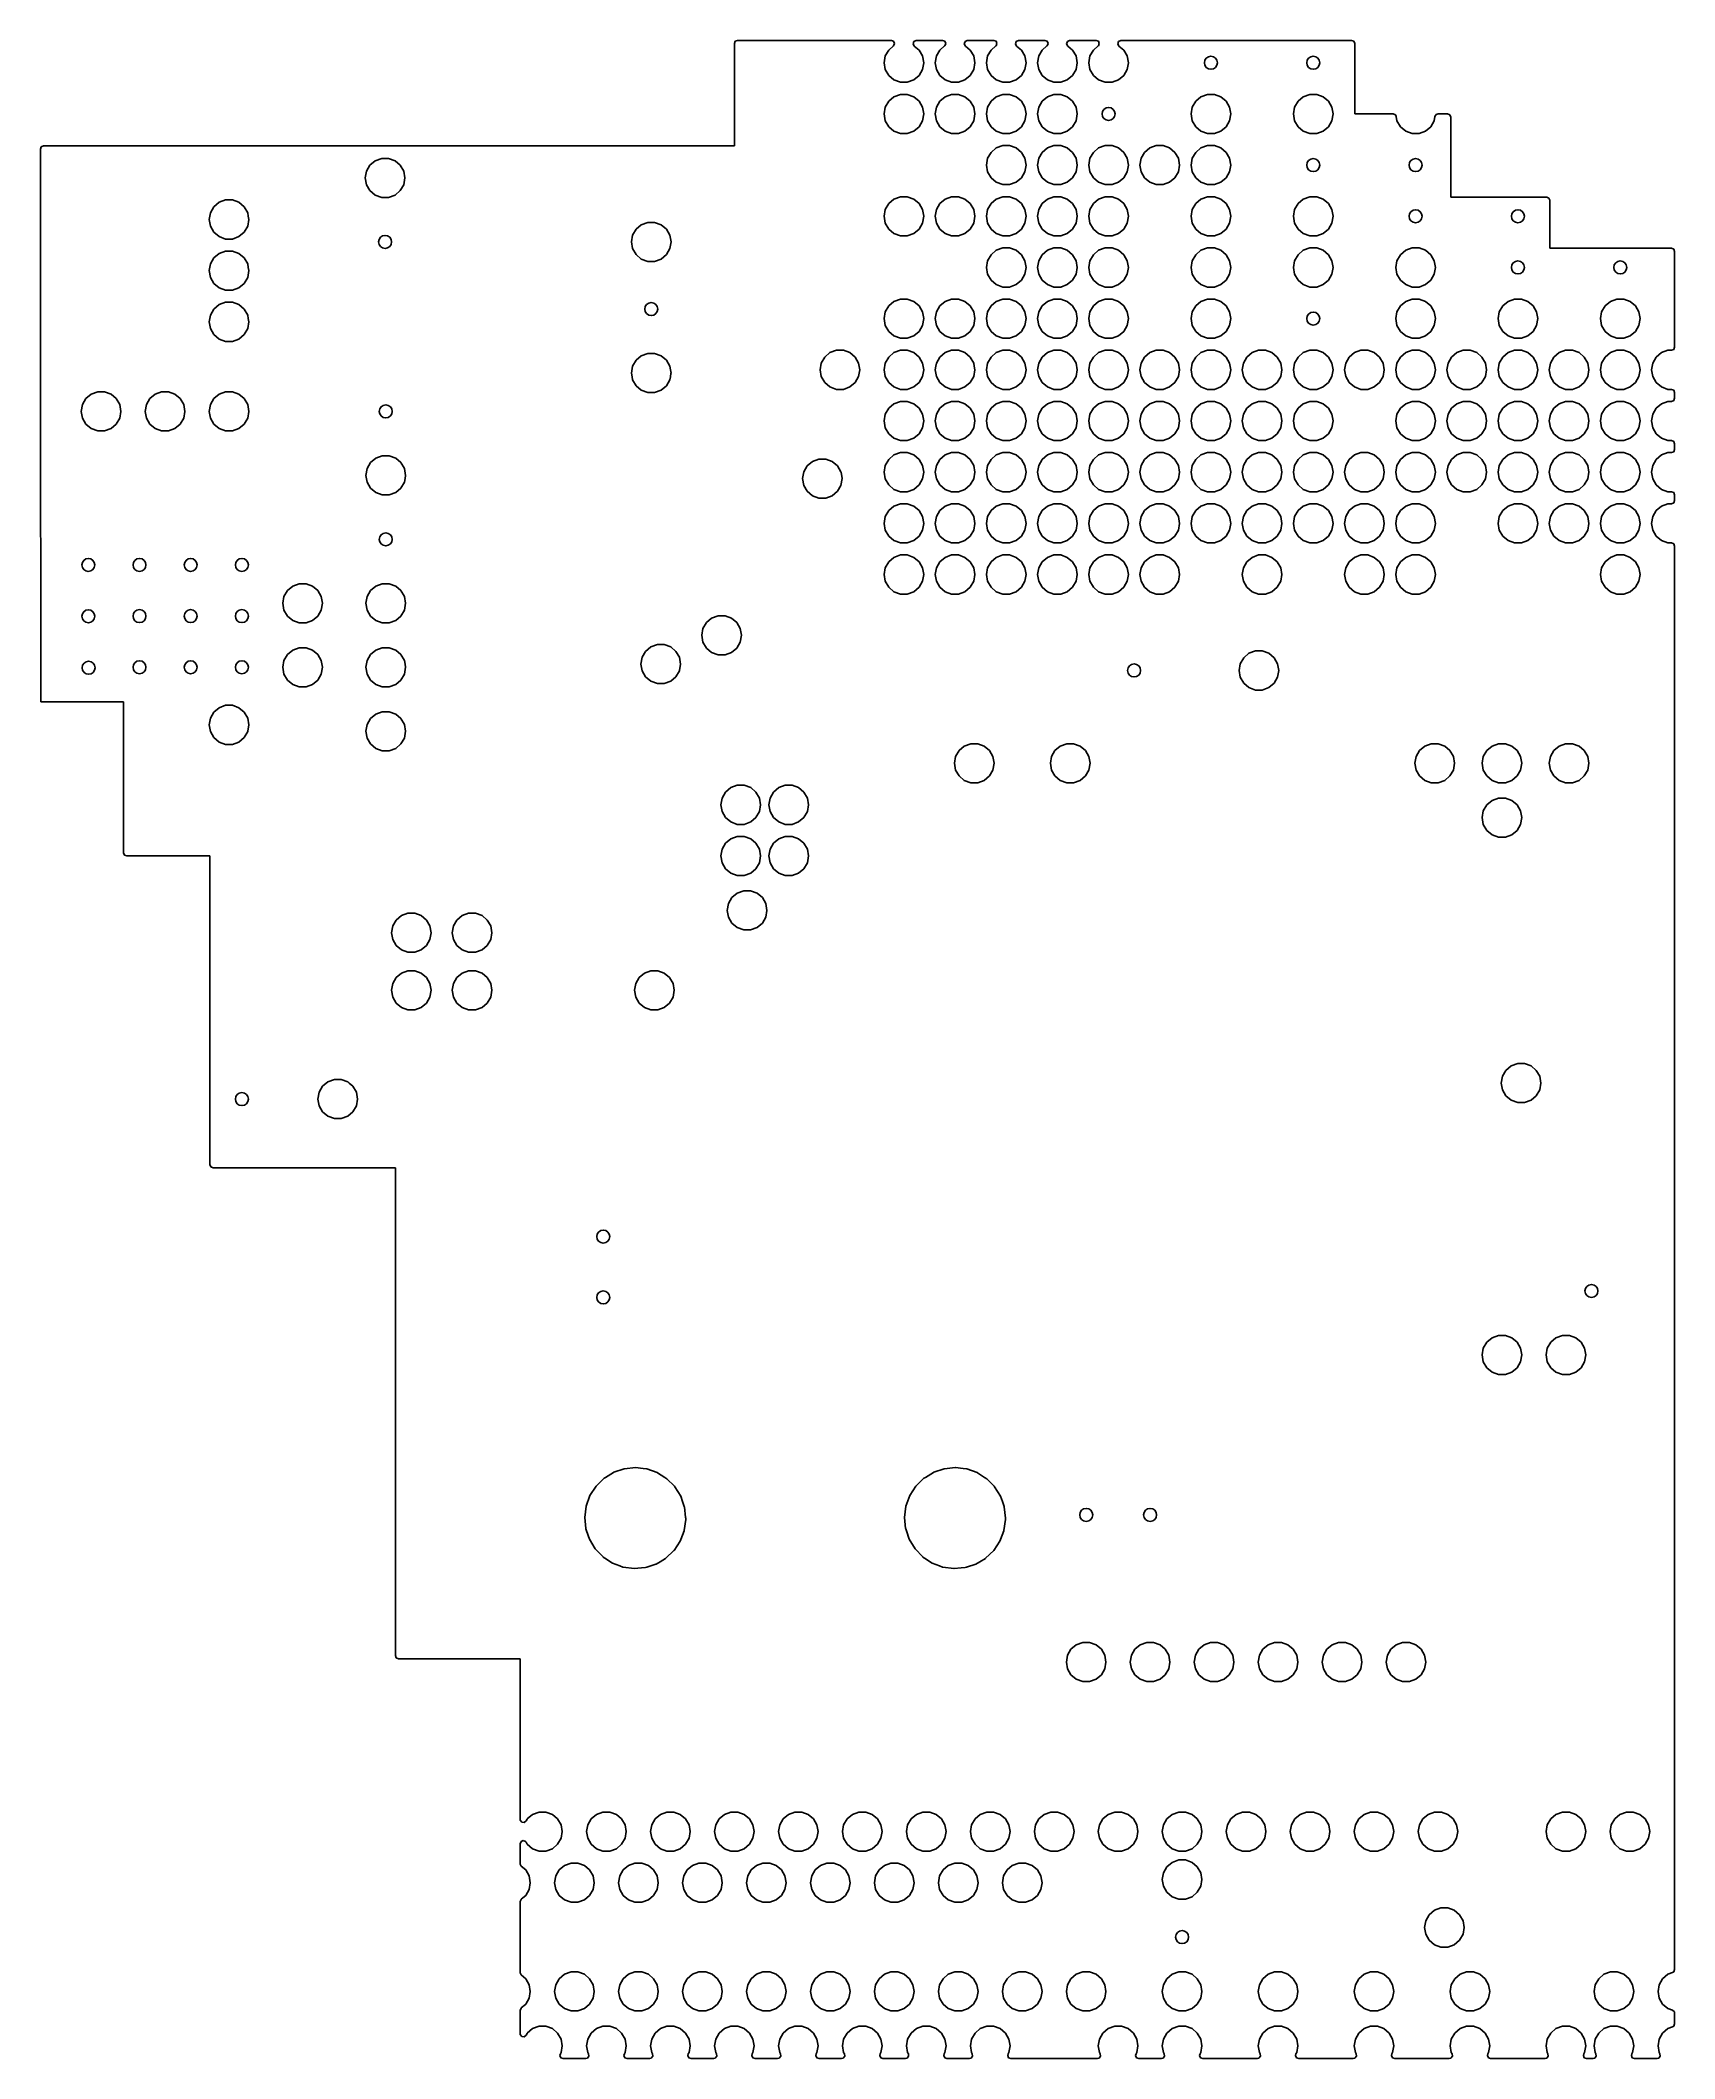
# Model space of a CAD drawing. Extents: x -0.61 to 0.4, y -0.57 to 0.67.
import ezdxf

# ---------------------------------------------------------------- set-up
doc = ezdxf.new("R2010")
doc.units = 0
doc.header["$MEASUREMENT"] = 0

msp = doc.modelspace()

# ---------------------------------------------------------------- linework, layer by layer
for p, q in [((-0.17904, 0.6662), (-0.17847, 0.66758)), ((-0.17904, 0.6032), (-0.17904, 0.6662)), ((-0.17847, 0.66758), (-0.17708, 0.66816)), ((-0.17708, 0.66816), (-0.08237, 0.66816)), ((-0.08618, 0.65855), (-0.08691, 0.65438)), ((-0.08406, 0.66222), (-0.08618, 0.65855)), ((-0.08111, 0.6647), (-0.08406, 0.66222)), ((-0.08237, 0.66816), (-0.08099, 0.66758)), ((-0.08099, 0.66481), (-0.08111, 0.6647)), ((-0.08099, 0.66758), (-0.08041, 0.6662)), ((-0.08041, 0.6662), (-0.08099, 0.66481)), ((-0.069, 0.66603), (-0.06855, 0.66746)), ((-0.0683, 0.66469), (-0.069, 0.66603)), ((-0.06855, 0.66746), (-0.06722, 0.66815)), ((-0.06536, 0.66222), (-0.0683, 0.66469)), ((-0.06722, 0.66815), (-0.06704, 0.66816)), ((-0.06704, 0.66816), (-0.05088, 0.66816)), ((-0.06324, 0.65855), (-0.06536, 0.66222)), ((-0.0625, 0.65438), (-0.06324, 0.65855)), ((-0.05468, 0.65855), (-0.05542, 0.65438)), ((-0.05256, 0.66222), (-0.05468, 0.65855)), ((-0.04962, 0.6647), (-0.05256, 0.66222)), ((-0.05088, 0.66816), (-0.04949, 0.66758)), ((-0.04949, 0.66481), (-0.04962, 0.6647)), ((-0.04949, 0.66758), (-0.04892, 0.6662)), ((-0.04892, 0.6662), (-0.04949, 0.66481)), ((-0.0375, 0.66603), (-0.03705, 0.66746)), ((-0.03681, 0.66469), (-0.0375, 0.66603)), ((-0.03705, 0.66746), (-0.03572, 0.66815)), ((-0.03386, 0.66222), (-0.03681, 0.66469)), ((-0.03572, 0.66815), (-0.03555, 0.66816)), ((-0.03555, 0.66816), (-0.01938, 0.66816)), ((-0.03174, 0.65855), (-0.03386, 0.66222)), ((-0.03101, 0.65438), (-0.03174, 0.65855)), ((-0.02319, 0.65855), (-0.02392, 0.65438)), ((-0.02107, 0.66222), (-0.02319, 0.65855)), ((-0.01812, 0.6647), (-0.02107, 0.66222)), ((-0.01938, 0.66816), (-0.01799, 0.66758)), ((-0.01799, 0.66481), (-0.01812, 0.6647)), ((-0.01799, 0.66758), (-0.01742, 0.6662)), ((-0.01742, 0.6662), (-0.01799, 0.66481)), ((-0.00601, 0.66603), (-0.00555, 0.66746)), ((-0.00531, 0.66469), (-0.00601, 0.66603)), ((-0.00555, 0.66746), (-0.00422, 0.66815)), ((-0.00237, 0.66222), (-0.00531, 0.66469)), ((-0.00422, 0.66815), (-0.00405, 0.66816)), ((-0.00405, 0.66816), (0.01212, 0.66816)), ((-0.00025, 0.65855), (-0.00237, 0.66222)), ((0.00049, 0.65438), (-0.00025, 0.65855)), ((0.00831, 0.65855), (0.00757, 0.65438)), ((0.01043, 0.66222), (0.00831, 0.65855)), ((0.01338, 0.6647), (0.01043, 0.66222)), ((0.01212, 0.66816), (0.0135, 0.66758)), ((0.0135, 0.66481), (0.01338, 0.6647)), ((0.0135, 0.66758), (0.01408, 0.6662)), ((0.01408, 0.6662), (0.0135, 0.66481)), ((0.02549, 0.66603), (0.02594, 0.66746)), ((0.02618, 0.66469), (0.02549, 0.66603)), ((0.02594, 0.66746), (0.02727, 0.66815)), ((0.02913, 0.66222), (0.02618, 0.66469)), ((0.02727, 0.66815), (0.02744, 0.66816)), ((0.02744, 0.66816), (0.04361, 0.66816)), ((0.03125, 0.65855), (0.02913, 0.66222)), ((0.03198, 0.65438), (0.03125, 0.65855)), ((0.03981, 0.65855), (0.03907, 0.65438)), ((0.04193, 0.66222), (0.03981, 0.65855)), ((0.04487, 0.6647), (0.04193, 0.66222)), ((0.04361, 0.66816), (0.045, 0.66758)), ((0.045, 0.66481), (0.04487, 0.6647)), ((0.045, 0.66758), (0.04557, 0.6662)), ((0.04557, 0.6662), (0.045, 0.66481)), ((0.05699, 0.66603), (0.05744, 0.66746)), ((0.05768, 0.66469), (0.05699, 0.66603)), ((0.05744, 0.66746), (0.05877, 0.66815)), ((0.06063, 0.66222), (0.05768, 0.66469)), ((0.05877, 0.66815), (0.05894, 0.66816)), ((0.05894, 0.66816), (0.20089, 0.66816)), ((0.06274, 0.65855), (0.06063, 0.66222)), ((0.06348, 0.65438), (0.06274, 0.65855)), ((0.20089, 0.66816), (0.20228, 0.66758)), ((0.20228, 0.66758), (0.20285, 0.6662)), ((0.20285, 0.6662), (0.20285, 0.62288)), ((-0.08691, 0.65438), (-0.08618, 0.6502)), ((-0.08618, 0.6502), (-0.08406, 0.64653)), ((-0.08406, 0.64653), (-0.08081, 0.64381)), ((-0.06861, 0.64381), (-0.06536, 0.64653)), ((-0.06536, 0.64653), (-0.06324, 0.6502)), ((-0.06324, 0.6502), (-0.0625, 0.65438)), ((-0.05542, 0.65438), (-0.05468, 0.6502)), ((-0.05468, 0.6502), (-0.05256, 0.64653)), ((-0.05256, 0.64653), (-0.04932, 0.64381)), ((-0.03711, 0.64381), (-0.03386, 0.64653)), ((-0.03386, 0.64653), (-0.03174, 0.6502)), ((-0.03174, 0.6502), (-0.03101, 0.65438)), ((-0.02392, 0.65438), (-0.02319, 0.6502)), ((-0.02319, 0.6502), (-0.02107, 0.64653)), ((-0.02107, 0.64653), (-0.01782, 0.64381)), ((-0.00561, 0.64381), (-0.00237, 0.64653)), ((-0.00237, 0.64653), (-0.00025, 0.6502)), ((-0.00025, 0.6502), (0.00049, 0.65438)), ((0.00757, 0.65438), (0.00831, 0.6502)), ((0.00831, 0.6502), (0.01043, 0.64653)), ((0.01043, 0.64653), (0.01368, 0.64381)), ((0.02588, 0.64381), (0.02913, 0.64653)), ((0.02913, 0.64653), (0.03125, 0.6502)), ((0.03125, 0.6502), (0.03198, 0.65438)), ((0.03907, 0.65438), (0.03981, 0.6502)), ((0.03981, 0.6502), (0.04193, 0.64653)), ((0.04193, 0.64653), (0.04517, 0.64381)), ((0.05738, 0.64381), (0.06063, 0.64653)), ((0.06063, 0.64653), (0.06274, 0.6502)), ((0.06274, 0.6502), (0.06348, 0.65438)), ((-0.08081, 0.64381), (-0.07683, 0.64236)), ((-0.07683, 0.6349), (-0.08081, 0.63345)), ((-0.07683, 0.64236), (-0.07259, 0.64236)), ((-0.07259, 0.6349), (-0.07683, 0.6349)), ((-0.07259, 0.64236), (-0.06861, 0.64381)), ((-0.06861, 0.63345), (-0.07259, 0.6349)), ((-0.04932, 0.64381), (-0.04533, 0.64236)), ((-0.04533, 0.6349), (-0.04932, 0.63345)), ((-0.04533, 0.64236), (-0.04109, 0.64236)), ((-0.04109, 0.6349), (-0.04533, 0.6349)), ((-0.04109, 0.64236), (-0.03711, 0.64381)), ((-0.03711, 0.63345), (-0.04109, 0.6349)), ((-0.01782, 0.64381), (-0.01384, 0.64236)), ((-0.01384, 0.6349), (-0.01782, 0.63345)), ((-0.01384, 0.64236), (-0.0096, 0.64236)), ((-0.0096, 0.6349), (-0.01384, 0.6349)), ((-0.0096, 0.64236), (-0.00561, 0.64381)), ((-0.00561, 0.63345), (-0.0096, 0.6349)), ((0.01368, 0.64381), (0.01766, 0.64236)), ((0.01766, 0.6349), (0.01368, 0.63345)), ((0.01766, 0.64236), (0.0219, 0.64236)), ((0.0219, 0.6349), (0.01766, 0.6349)), ((0.0219, 0.64236), (0.02588, 0.64381)), ((0.02588, 0.63345), (0.0219, 0.6349)), ((0.04517, 0.64381), (0.04916, 0.64236)), ((0.04916, 0.64236), (0.0534, 0.64236)), ((0.0534, 0.64236), (0.05738, 0.64381)), ((0.11215, 0.6349), (0.10817, 0.63345)), ((0.11639, 0.6349), (0.11215, 0.6349)), ((0.12037, 0.63345), (0.11639, 0.6349)), ((0.17514, 0.6349), (0.17116, 0.63345)), ((0.17938, 0.6349), (0.17514, 0.6349)), ((0.18336, 0.63345), (0.17938, 0.6349)), ((-0.08618, 0.62706), (-0.08691, 0.62288)), ((-0.08691, 0.62288), (-0.08618, 0.61871)), ((-0.08406, 0.63073), (-0.08618, 0.62706)), ((-0.08081, 0.63345), (-0.08406, 0.63073)), ((-0.06536, 0.63073), (-0.06861, 0.63345)), ((-0.06324, 0.62706), (-0.06536, 0.63073)), ((-0.0625, 0.62288), (-0.06324, 0.62706)), ((-0.06324, 0.61871), (-0.0625, 0.62288)), ((-0.05468, 0.62706), (-0.05542, 0.62288)), ((-0.05542, 0.62288), (-0.05468, 0.61871)), ((-0.05256, 0.63073), (-0.05468, 0.62706)), ((-0.04932, 0.63345), (-0.05256, 0.63073)), ((-0.03386, 0.63073), (-0.03711, 0.63345)), ((-0.03174, 0.62706), (-0.03386, 0.63073)), ((-0.03101, 0.62288), (-0.03174, 0.62706)), ((-0.03174, 0.61871), (-0.03101, 0.62288)), ((-0.02319, 0.62706), (-0.02392, 0.62288)), ((-0.02392, 0.62288), (-0.02319, 0.61871)), ((-0.02107, 0.63073), (-0.02319, 0.62706)), ((-0.01782, 0.63345), (-0.02107, 0.63073)), ((-0.00237, 0.63073), (-0.00561, 0.63345)), ((-0.00025, 0.62706), (-0.00237, 0.63073)), ((0.00049, 0.62288), (-0.00025, 0.62706)), ((-0.00025, 0.61871), (0.00049, 0.62288)), ((0.00831, 0.62706), (0.00757, 0.62288)), ((0.00757, 0.62288), (0.00831, 0.61871)), ((0.01043, 0.63073), (0.00831, 0.62706)), ((0.01368, 0.63345), (0.01043, 0.63073)), ((0.02913, 0.63073), (0.02588, 0.63345)), ((0.03125, 0.62706), (0.02913, 0.63073)), ((0.03198, 0.62288), (0.03125, 0.62706)), ((0.03125, 0.61871), (0.03198, 0.62288)), ((0.1028, 0.62706), (0.10206, 0.62288)), ((0.10206, 0.62288), (0.1028, 0.61871)), ((0.10492, 0.63073), (0.1028, 0.62706)), ((0.10817, 0.63345), (0.10492, 0.63073)), ((0.12362, 0.63073), (0.12037, 0.63345)), ((0.12574, 0.62706), (0.12362, 0.63073)), ((0.12647, 0.62288), (0.12574, 0.62706)), ((0.12574, 0.61871), (0.12647, 0.62288)), ((0.16579, 0.62706), (0.16505, 0.62288)), ((0.16505, 0.62288), (0.16579, 0.61871)), ((0.16791, 0.63073), (0.16579, 0.62706)), ((0.17116, 0.63345), (0.16791, 0.63073)), ((0.18661, 0.63073), (0.18336, 0.63345)), ((0.18873, 0.62706), (0.18661, 0.63073)), ((0.18946, 0.62288), (0.18873, 0.62706)), ((0.18873, 0.61871), (0.18946, 0.62288)), ((0.20285, 0.62288), (0.2264, 0.62288)), ((0.2264, 0.62288), (0.22779, 0.62231)), ((0.22779, 0.62231), (0.22833, 0.62126)), ((0.22833, 0.62126), (0.22878, 0.61871)), ((0.25172, 0.61871), (0.25217, 0.62126)), ((0.25217, 0.62126), (0.25298, 0.62253)), ((0.25298, 0.62253), (0.2541, 0.62288)), ((0.2541, 0.62288), (0.25994, 0.62288)), ((0.25994, 0.62288), (0.26133, 0.62231)), ((0.26133, 0.62231), (0.26191, 0.62092)), ((-0.08618, 0.61871), (-0.08406, 0.61504)), ((-0.08406, 0.61504), (-0.08081, 0.61231)), ((-0.08081, 0.61231), (-0.07683, 0.61086)), ((-0.07683, 0.61086), (-0.07259, 0.61086)), ((-0.07259, 0.61086), (-0.06861, 0.61231)), ((-0.06861, 0.61231), (-0.06536, 0.61504)), ((-0.06536, 0.61504), (-0.06324, 0.61871)), ((-0.05468, 0.61871), (-0.05256, 0.61504)), ((-0.05256, 0.61504), (-0.04932, 0.61231)), ((-0.04932, 0.61231), (-0.04533, 0.61086)), ((-0.04533, 0.61086), (-0.04109, 0.61086)), ((-0.04109, 0.61086), (-0.03711, 0.61231)), ((-0.03711, 0.61231), (-0.03386, 0.61504)), ((-0.03386, 0.61504), (-0.03174, 0.61871)), ((-0.02319, 0.61871), (-0.02107, 0.61504)), ((-0.02107, 0.61504), (-0.01782, 0.61231)), ((-0.01782, 0.61231), (-0.01384, 0.61086)), ((-0.01384, 0.61086), (-0.0096, 0.61086)), ((-0.0096, 0.61086), (-0.00561, 0.61231)), ((-0.00561, 0.61231), (-0.00237, 0.61504)), ((-0.00237, 0.61504), (-0.00025, 0.61871)), ((0.00831, 0.61871), (0.01043, 0.61504)), ((0.01043, 0.61504), (0.01368, 0.61231)), ((0.01368, 0.61231), (0.01766, 0.61086)), ((0.01766, 0.61086), (0.0219, 0.61086)), ((0.0219, 0.61086), (0.02588, 0.61231)), ((0.02588, 0.61231), (0.02913, 0.61504)), ((0.02913, 0.61504), (0.03125, 0.61871)), ((0.1028, 0.61871), (0.10492, 0.61504)), ((0.10492, 0.61504), (0.10817, 0.61231)), ((0.10817, 0.61231), (0.11215, 0.61086)), ((0.11215, 0.61086), (0.11639, 0.61086)), ((0.11639, 0.61086), (0.12037, 0.61231)), ((0.12037, 0.61231), (0.12362, 0.61504)), ((0.12362, 0.61504), (0.12574, 0.61871)), ((0.16579, 0.61871), (0.16791, 0.61504)), ((0.16791, 0.61504), (0.17116, 0.61231)), ((0.17116, 0.61231), (0.17514, 0.61086)), ((0.17514, 0.61086), (0.17938, 0.61086)), ((0.17938, 0.61086), (0.18336, 0.61231)), ((0.18336, 0.61231), (0.18661, 0.61504)), ((0.18661, 0.61504), (0.18873, 0.61871)), ((0.22878, 0.61871), (0.2309, 0.61504)), ((0.2309, 0.61504), (0.23415, 0.61231)), ((0.23415, 0.61231), (0.23813, 0.61086)), ((0.23813, 0.61086), (0.24237, 0.61086)), ((0.24237, 0.61086), (0.24635, 0.61231)), ((0.24635, 0.61231), (0.2496, 0.61504)), ((0.2496, 0.61504), (0.25172, 0.61871)), ((0.26191, 0.62092), (0.26191, 0.5717)), ((-0.6062, 0.60124), (-0.60563, 0.60262)), ((-0.6062, 0.49493), (-0.6062, 0.60124)), ((-0.60563, 0.60262), (-0.60424, 0.6032)), ((-0.60424, 0.6032), (-0.17904, 0.6032)), ((-0.02107, 0.59923), (-0.02319, 0.59556)), ((-0.01782, 0.60196), (-0.02107, 0.59923)), ((-0.01384, 0.60341), (-0.01782, 0.60196)), ((-0.0096, 0.60341), (-0.01384, 0.60341)), ((-0.00561, 0.60196), (-0.0096, 0.60341)), ((-0.00237, 0.59923), (-0.00561, 0.60196)), ((-0.00025, 0.59556), (-0.00237, 0.59923)), ((0.01043, 0.59923), (0.00831, 0.59556)), ((0.01368, 0.60196), (0.01043, 0.59923)), ((0.01766, 0.60341), (0.01368, 0.60196)), ((0.0219, 0.60341), (0.01766, 0.60341)), ((0.02588, 0.60196), (0.0219, 0.60341)), ((0.02913, 0.59923), (0.02588, 0.60196)), ((0.03125, 0.59556), (0.02913, 0.59923)), ((0.04193, 0.59923), (0.03981, 0.59556)), ((0.04517, 0.60196), (0.04193, 0.59923)), ((0.04916, 0.60341), (0.04517, 0.60196)), ((0.0534, 0.60341), (0.04916, 0.60341)), ((0.05738, 0.60196), (0.0534, 0.60341)), ((0.06063, 0.59923), (0.05738, 0.60196)), ((0.06274, 0.59556), (0.06063, 0.59923)), ((0.07342, 0.59923), (0.0713, 0.59556)), ((0.07667, 0.60196), (0.07342, 0.59923)), ((0.08065, 0.60341), (0.07667, 0.60196)), ((0.08489, 0.60341), (0.08065, 0.60341)), ((0.08887, 0.60196), (0.08489, 0.60341)), ((0.09212, 0.59923), (0.08887, 0.60196)), ((0.09424, 0.59556), (0.09212, 0.59923)), ((0.10492, 0.59923), (0.1028, 0.59556)), ((0.10817, 0.60196), (0.10492, 0.59923)), ((0.11215, 0.60341), (0.10817, 0.60196)), ((0.11639, 0.60341), (0.11215, 0.60341)), ((0.12037, 0.60196), (0.11639, 0.60341)), ((0.12362, 0.59923), (0.12037, 0.60196)), ((0.12574, 0.59556), (0.12362, 0.59923)), ((-0.40547, 0.58769), (-0.40621, 0.58351)), ((-0.40335, 0.59136), (-0.40547, 0.58769)), ((-0.4001, 0.59408), (-0.40335, 0.59136)), ((-0.39612, 0.59553), (-0.4001, 0.59408)), ((-0.39188, 0.59553), (-0.39612, 0.59553)), ((-0.3879, 0.59408), (-0.39188, 0.59553)), ((-0.38468, 0.59139), (-0.3879, 0.59408)), ((-0.38465, 0.59136), (-0.38468, 0.59139)), ((-0.38253, 0.58769), (-0.38465, 0.59136)), ((-0.38179, 0.58351), (-0.38253, 0.58769)), ((-0.02319, 0.59556), (-0.02392, 0.59139)), ((-0.02392, 0.59139), (-0.02319, 0.58721)), ((-0.02319, 0.58721), (-0.02107, 0.58354)), ((-0.00237, 0.58354), (-0.00025, 0.58721)), ((0.00049, 0.59139), (-0.00025, 0.59556)), ((-0.00025, 0.58721), (0.00049, 0.59139)), ((0.00831, 0.59556), (0.00757, 0.59139)), ((0.00757, 0.59139), (0.00831, 0.58721)), ((0.00831, 0.58721), (0.01043, 0.58354)), ((0.02913, 0.58354), (0.03125, 0.58721)), ((0.03198, 0.59139), (0.03125, 0.59556)), ((0.03125, 0.58721), (0.03198, 0.59139)), ((0.03981, 0.59556), (0.03907, 0.59139)), ((0.03907, 0.59139), (0.03981, 0.58721)), ((0.03981, 0.58721), (0.04193, 0.58354)), ((0.06063, 0.58354), (0.06274, 0.58721)), ((0.06348, 0.59139), (0.06274, 0.59556)), ((0.06274, 0.58721), (0.06348, 0.59139)), ((0.0713, 0.59556), (0.07057, 0.59139)), ((0.07057, 0.59139), (0.0713, 0.58721)), ((0.0713, 0.58721), (0.07342, 0.58354)), ((0.09212, 0.58354), (0.09424, 0.58721)), ((0.09498, 0.59139), (0.09424, 0.59556)), ((0.09424, 0.58721), (0.09498, 0.59139)), ((0.1028, 0.59556), (0.10206, 0.59139)), ((0.10206, 0.59139), (0.1028, 0.58721)), ((0.1028, 0.58721), (0.10492, 0.58354)), ((0.12362, 0.58354), (0.12574, 0.58721)), ((0.12647, 0.59139), (0.12574, 0.59556)), ((0.12574, 0.58721), (0.12647, 0.59139)), ((-0.40621, 0.58351), (-0.40547, 0.57934)), ((-0.40547, 0.57934), (-0.40335, 0.57567)), ((-0.40335, 0.57567), (-0.4001, 0.57294)), ((-0.4001, 0.57294), (-0.39612, 0.57149)), ((-0.39612, 0.57149), (-0.39188, 0.57149)), ((-0.39188, 0.57149), (-0.3879, 0.57294)), ((-0.3879, 0.57294), (-0.38465, 0.57567)), ((-0.38465, 0.57567), (-0.38253, 0.57934)), ((-0.38253, 0.57934), (-0.38179, 0.58351)), ((-0.07683, 0.57191), (-0.08081, 0.57046)), ((-0.07259, 0.57191), (-0.07683, 0.57191)), ((-0.06861, 0.57046), (-0.07259, 0.57191)), ((-0.04533, 0.57191), (-0.04932, 0.57046)), ((-0.04109, 0.57191), (-0.04533, 0.57191)), ((-0.03711, 0.57046), (-0.04109, 0.57191)), ((-0.02107, 0.58354), (-0.01782, 0.58082)), ((-0.01782, 0.58082), (-0.01384, 0.57937)), ((-0.01384, 0.57191), (-0.01782, 0.57046)), ((-0.01384, 0.57937), (-0.0096, 0.57937)), ((-0.0096, 0.57191), (-0.01384, 0.57191)), ((-0.0096, 0.57937), (-0.00561, 0.58082)), ((-0.00561, 0.57046), (-0.0096, 0.57191)), ((-0.00561, 0.58082), (-0.00237, 0.58354)), ((0.01043, 0.58354), (0.01368, 0.58082)), ((0.01368, 0.58082), (0.01766, 0.57937)), ((0.01766, 0.57191), (0.01368, 0.57046)), ((0.01766, 0.57937), (0.0219, 0.57937)), ((0.0219, 0.57191), (0.01766, 0.57191)), ((0.0219, 0.57937), (0.02588, 0.58082)), ((0.02588, 0.57046), (0.0219, 0.57191)), ((0.02588, 0.58082), (0.02913, 0.58354)), ((0.04193, 0.58354), (0.04517, 0.58082)), ((0.04517, 0.58082), (0.04916, 0.57937)), ((0.04916, 0.57191), (0.04517, 0.57046)), ((0.04916, 0.57937), (0.0534, 0.57937)), ((0.0534, 0.57191), (0.04916, 0.57191)), ((0.0534, 0.57937), (0.05738, 0.58082)), ((0.05738, 0.57046), (0.0534, 0.57191)), ((0.05738, 0.58082), (0.06063, 0.58354)), ((0.07342, 0.58354), (0.07667, 0.58082)), ((0.07667, 0.58082), (0.08065, 0.57937)), ((0.08065, 0.57937), (0.08489, 0.57937)), ((0.08489, 0.57937), (0.08887, 0.58082)), ((0.08887, 0.58082), (0.09212, 0.58354)), ((0.10492, 0.58354), (0.10817, 0.58082)), ((0.10817, 0.58082), (0.11215, 0.57937)), ((0.11215, 0.57191), (0.10817, 0.57046)), ((0.11215, 0.57937), (0.11639, 0.57937)), ((0.11639, 0.57191), (0.11215, 0.57191)), ((0.11639, 0.57937), (0.12037, 0.58082)), ((0.12037, 0.57046), (0.11639, 0.57191)), ((0.12037, 0.58082), (0.12362, 0.58354)), ((0.17514, 0.57191), (0.17116, 0.57046)), ((0.17938, 0.57191), (0.17514, 0.57191)), ((0.18336, 0.57046), (0.17938, 0.57191)), ((0.26191, 0.5717), (0.32097, 0.5717)), ((0.32097, 0.5717), (0.32235, 0.57113)), ((-0.50153, 0.5621), (-0.50227, 0.55792)), ((-0.49941, 0.56577), (-0.50153, 0.5621)), ((-0.49617, 0.56849), (-0.49941, 0.56577)), ((-0.49218, 0.56994), (-0.49617, 0.56849)), ((-0.48794, 0.56994), (-0.49218, 0.56994)), ((-0.48396, 0.56849), (-0.48794, 0.56994)), ((-0.48071, 0.56577), (-0.48396, 0.56849)), ((-0.47859, 0.5621), (-0.48071, 0.56577)), ((-0.4782, 0.55989), (-0.47859, 0.5621)), ((-0.47786, 0.55792), (-0.4782, 0.55989)), ((-0.08618, 0.56406), (-0.08691, 0.55989)), ((-0.08691, 0.55989), (-0.08618, 0.55572)), ((-0.08406, 0.56774), (-0.08618, 0.56406)), ((-0.08081, 0.57046), (-0.08406, 0.56774)), ((-0.06536, 0.56774), (-0.06861, 0.57046)), ((-0.06324, 0.56406), (-0.06536, 0.56774)), ((-0.0625, 0.55989), (-0.06324, 0.56406)), ((-0.06324, 0.55572), (-0.0625, 0.55989)), ((-0.05468, 0.56406), (-0.05542, 0.55989)), ((-0.05542, 0.55989), (-0.05468, 0.55572)), ((-0.05256, 0.56774), (-0.05468, 0.56406)), ((-0.04932, 0.57046), (-0.05256, 0.56774)), ((-0.03386, 0.56774), (-0.03711, 0.57046)), ((-0.03174, 0.56406), (-0.03386, 0.56774)), ((-0.03101, 0.55989), (-0.03174, 0.56406)), ((-0.03174, 0.55572), (-0.03101, 0.55989)), ((-0.02319, 0.56406), (-0.02392, 0.55989)), ((-0.02392, 0.55989), (-0.02319, 0.55572)), ((-0.02107, 0.56774), (-0.02319, 0.56406)), ((-0.01782, 0.57046), (-0.02107, 0.56774)), ((-0.00237, 0.56774), (-0.00561, 0.57046)), ((-0.00025, 0.56406), (-0.00237, 0.56774)), ((0.00049, 0.55989), (-0.00025, 0.56406)), ((-0.00025, 0.55572), (0.00049, 0.55989)), ((0.00831, 0.56406), (0.00757, 0.55989)), ((0.00757, 0.55989), (0.00831, 0.55572)), ((0.01043, 0.56774), (0.00831, 0.56406)), ((0.01368, 0.57046), (0.01043, 0.56774)), ((0.02913, 0.56774), (0.02588, 0.57046)), ((0.03125, 0.56406), (0.02913, 0.56774)), ((0.03198, 0.55989), (0.03125, 0.56406)), ((0.03125, 0.55572), (0.03198, 0.55989)), ((0.03981, 0.56406), (0.03907, 0.55989)), ((0.03907, 0.55989), (0.03981, 0.55572)), ((0.04193, 0.56774), (0.03981, 0.56406)), ((0.04517, 0.57046), (0.04193, 0.56774)), ((0.06063, 0.56774), (0.05738, 0.57046)), ((0.06274, 0.56406), (0.06063, 0.56774)), ((0.06348, 0.55989), (0.06274, 0.56406)), ((0.06274, 0.55572), (0.06348, 0.55989)), ((0.1028, 0.56406), (0.10206, 0.55989)), ((0.10206, 0.55989), (0.1028, 0.55572)), ((0.10492, 0.56774), (0.1028, 0.56406)), ((0.10817, 0.57046), (0.10492, 0.56774)), ((0.12362, 0.56774), (0.12037, 0.57046)), ((0.12574, 0.56406), (0.12362, 0.56774)), ((0.12647, 0.55989), (0.12574, 0.56406)), ((0.12574, 0.55572), (0.12647, 0.55989)), ((0.16579, 0.56406), (0.16505, 0.55989)), ((0.16505, 0.55989), (0.16579, 0.55572)), ((0.16791, 0.56774), (0.16579, 0.56406)), ((0.17116, 0.57046), (0.16791, 0.56774)), ((0.18661, 0.56774), (0.18336, 0.57046)), ((0.18873, 0.56406), (0.18661, 0.56774)), ((0.18946, 0.55989), (0.18873, 0.56406)), ((0.18873, 0.55572), (0.18946, 0.55989)), ((0.32235, 0.57113), (0.32293, 0.56974)), ((0.32293, 0.56974), (0.32293, 0.5402)), ((-0.50227, 0.55792), (-0.50153, 0.55375)), ((-0.50153, 0.55375), (-0.49941, 0.55008)), ((-0.49941, 0.55008), (-0.49617, 0.54735)), ((-0.49617, 0.54735), (-0.49218, 0.5459)), ((-0.48794, 0.5459), (-0.48396, 0.54735)), ((-0.48396, 0.54735), (-0.48071, 0.55008)), ((-0.48071, 0.55008), (-0.47859, 0.55375)), ((-0.47859, 0.55375), (-0.47786, 0.55792)), ((-0.24169, 0.54832), (-0.24243, 0.54414)), ((-0.23957, 0.55199), (-0.24169, 0.54832)), ((-0.23632, 0.55471), (-0.23957, 0.55199)), ((-0.23234, 0.55616), (-0.23632, 0.55471)), ((-0.2281, 0.55616), (-0.23234, 0.55616)), ((-0.22412, 0.55471), (-0.2281, 0.55616)), ((-0.22087, 0.55199), (-0.22412, 0.55471)), ((-0.21875, 0.54832), (-0.22087, 0.55199)), ((-0.21802, 0.54414), (-0.21875, 0.54832)), ((-0.08618, 0.55572), (-0.08406, 0.55204)), ((-0.08406, 0.55204), (-0.08081, 0.54932)), ((-0.08081, 0.54932), (-0.07683, 0.54787)), ((-0.07683, 0.54787), (-0.07259, 0.54787)), ((-0.07259, 0.54787), (-0.06861, 0.54932)), ((-0.06861, 0.54932), (-0.06536, 0.55204)), ((-0.06536, 0.55204), (-0.06324, 0.55572)), ((-0.05468, 0.55572), (-0.05256, 0.55204)), ((-0.05256, 0.55204), (-0.04932, 0.54932)), ((-0.04932, 0.54932), (-0.04533, 0.54787)), ((-0.04533, 0.54787), (-0.04109, 0.54787)), ((-0.04109, 0.54787), (-0.03711, 0.54932)), ((-0.03711, 0.54932), (-0.03386, 0.55204)), ((-0.03386, 0.55204), (-0.03174, 0.55572)), ((-0.02319, 0.55572), (-0.02107, 0.55204)), ((-0.02107, 0.55204), (-0.01782, 0.54932)), ((-0.01782, 0.54932), (-0.01384, 0.54787)), ((-0.01384, 0.54787), (-0.0096, 0.54787)), ((-0.0096, 0.54787), (-0.00561, 0.54932)), ((-0.00561, 0.54932), (-0.00237, 0.55204)), ((-0.00237, 0.55204), (-0.00025, 0.55572)), ((0.00831, 0.55572), (0.01043, 0.55204)), ((0.01043, 0.55204), (0.01368, 0.54932)), ((0.01368, 0.54932), (0.01766, 0.54787)), ((0.01766, 0.54787), (0.0219, 0.54787)), ((0.0219, 0.54787), (0.02588, 0.54932)), ((0.02588, 0.54932), (0.02913, 0.55204)), ((0.02913, 0.55204), (0.03125, 0.55572)), ((0.03981, 0.55572), (0.04193, 0.55204)), ((0.04193, 0.55204), (0.04517, 0.54932)), ((0.04517, 0.54932), (0.04916, 0.54787)), ((0.04916, 0.54787), (0.0534, 0.54787)), ((0.0534, 0.54787), (0.05738, 0.54932)), ((0.05738, 0.54932), (0.06063, 0.55204)), ((0.06063, 0.55204), (0.06274, 0.55572)), ((0.1028, 0.55572), (0.10492, 0.55204)), ((0.10492, 0.55204), (0.10817, 0.54932)), ((0.10817, 0.54932), (0.11215, 0.54787)), ((0.11215, 0.54787), (0.11639, 0.54787)), ((0.11639, 0.54787), (0.12037, 0.54932)), ((0.12037, 0.54932), (0.12362, 0.55204)), ((0.12362, 0.55204), (0.12574, 0.55572)), ((0.16579, 0.55572), (0.16791, 0.55204)), ((0.16791, 0.55204), (0.17116, 0.54932)), ((0.17116, 0.54932), (0.17514, 0.54787)), ((0.17514, 0.54787), (0.17938, 0.54787)), ((0.17938, 0.54787), (0.18336, 0.54932)), ((0.18336, 0.54932), (0.18661, 0.55204)), ((0.18661, 0.55204), (0.18873, 0.55572)), ((-0.49941, 0.53427), (-0.50153, 0.5306)), ((-0.49617, 0.537), (-0.49941, 0.53427)), ((-0.49218, 0.53844), (-0.49617, 0.537)), ((-0.49218, 0.5459), (-0.48794, 0.5459)), ((-0.48794, 0.53844), (-0.49218, 0.53844)), ((-0.48396, 0.537), (-0.48794, 0.53844)), ((-0.48071, 0.53427), (-0.48396, 0.537)), ((-0.47859, 0.5306), (-0.48071, 0.53427)), ((-0.24243, 0.54414), (-0.24169, 0.53997)), ((-0.24169, 0.53997), (-0.23957, 0.5363)), ((-0.23957, 0.5363), (-0.23632, 0.53357)), ((-0.22412, 0.53357), (-0.22087, 0.5363)), ((-0.22087, 0.5363), (-0.21875, 0.53997)), ((-0.21875, 0.53997), (-0.21802, 0.54414)), ((-0.02107, 0.53624), (-0.02319, 0.53257)), ((-0.01782, 0.53896), (-0.02107, 0.53624)), ((-0.01384, 0.54041), (-0.01782, 0.53896)), ((-0.0096, 0.54041), (-0.01384, 0.54041)), ((-0.00561, 0.53896), (-0.0096, 0.54041)), ((-0.00237, 0.53624), (-0.00561, 0.53896)), ((-0.00025, 0.53257), (-0.00237, 0.53624)), ((0.01043, 0.53624), (0.00831, 0.53257)), ((0.01368, 0.53896), (0.01043, 0.53624)), ((0.01766, 0.54041), (0.01368, 0.53896)), ((0.0219, 0.54041), (0.01766, 0.54041)), ((0.02588, 0.53896), (0.0219, 0.54041)), ((0.02913, 0.53624), (0.02588, 0.53896)), ((0.03125, 0.53257), (0.02913, 0.53624)), ((0.04193, 0.53624), (0.03981, 0.53257)), ((0.04517, 0.53896), (0.04193, 0.53624)), ((0.04916, 0.54041), (0.04517, 0.53896)), ((0.0534, 0.54041), (0.04916, 0.54041)), ((0.05738, 0.53896), (0.0534, 0.54041)), ((0.06063, 0.53624), (0.05738, 0.53896)), ((0.06274, 0.53257), (0.06063, 0.53624)), ((0.10492, 0.53624), (0.1028, 0.53257)), ((0.10817, 0.53896), (0.10492, 0.53624)), ((0.11215, 0.54041), (0.10817, 0.53896)), ((0.11639, 0.54041), (0.11215, 0.54041)), ((0.12037, 0.53896), (0.11639, 0.54041)), ((0.12362, 0.53624), (0.12037, 0.53896)), ((0.12574, 0.53257), (0.12362, 0.53624)), ((0.16791, 0.53624), (0.16579, 0.53257)), ((0.17116, 0.53896), (0.16791, 0.53624)), ((0.17514, 0.54041), (0.17116, 0.53896)), ((0.17938, 0.54041), (0.17514, 0.54041)), ((0.18336, 0.53896), (0.17938, 0.54041)), ((0.18661, 0.53624), (0.18336, 0.53896)), ((0.18873, 0.53257), (0.18661, 0.53624)), ((0.2309, 0.53624), (0.22878, 0.53257)), ((0.23415, 0.53896), (0.2309, 0.53624)), ((0.23813, 0.54041), (0.23415, 0.53896)), ((0.24237, 0.54041), (0.23813, 0.54041)), ((0.24635, 0.53896), (0.24237, 0.54041)), ((0.2496, 0.53624), (0.24635, 0.53896)), ((0.25172, 0.53257), (0.2496, 0.53624)), ((0.32293, 0.5402), (0.39774, 0.5402)), ((0.39774, 0.5402), (0.39913, 0.53963)), ((0.39913, 0.53963), (0.3997, 0.53824)), ((0.3997, 0.53824), (0.3997, 0.47938)), ((-0.50153, 0.5306), (-0.50227, 0.52643)), ((-0.50227, 0.52643), (-0.50153, 0.52225)), ((-0.50153, 0.52225), (-0.49941, 0.51858)), ((-0.48071, 0.51858), (-0.47859, 0.52225)), ((-0.4782, 0.52839), (-0.47859, 0.5306)), ((-0.47859, 0.52225), (-0.47786, 0.52643)), ((-0.47786, 0.52643), (-0.4782, 0.52839)), ((-0.23632, 0.53357), (-0.23234, 0.53212)), ((-0.23234, 0.53212), (-0.2281, 0.53212)), ((-0.2281, 0.53212), (-0.22412, 0.53357)), ((-0.02319, 0.53257), (-0.02392, 0.52839)), ((-0.02392, 0.52839), (-0.02319, 0.52422)), ((-0.02319, 0.52422), (-0.02107, 0.52055)), ((-0.00237, 0.52055), (-0.00025, 0.52422)), ((0.00049, 0.52839), (-0.00025, 0.53257)), ((-0.00025, 0.52422), (0.00049, 0.52839)), ((0.00831, 0.53257), (0.00757, 0.52839)), ((0.00757, 0.52839), (0.00831, 0.52422)), ((0.00831, 0.52422), (0.01043, 0.52055)), ((0.02913, 0.52055), (0.03125, 0.52422)), ((0.03198, 0.52839), (0.03125, 0.53257)), ((0.03125, 0.52422), (0.03198, 0.52839)), ((0.03981, 0.53257), (0.03907, 0.52839)), ((0.03907, 0.52839), (0.03981, 0.52422)), ((0.03981, 0.52422), (0.04193, 0.52055)), ((0.06063, 0.52055), (0.06274, 0.52422)), ((0.06348, 0.52839), (0.06274, 0.53257)), ((0.06274, 0.52422), (0.06348, 0.52839)), ((0.1028, 0.53257), (0.10206, 0.52839)), ((0.10206, 0.52839), (0.1028, 0.52422)), ((0.1028, 0.52422), (0.10492, 0.52055)), ((0.12362, 0.52055), (0.12574, 0.52422)), ((0.12647, 0.52839), (0.12574, 0.53257)), ((0.12574, 0.52422), (0.12647, 0.52839)), ((0.16579, 0.53257), (0.16505, 0.52839)), ((0.16505, 0.52839), (0.16579, 0.52422)), ((0.16579, 0.52422), (0.16791, 0.52055)), ((0.18661, 0.52055), (0.18873, 0.52422)), ((0.18946, 0.52839), (0.18873, 0.53257)), ((0.18873, 0.52422), (0.18946, 0.52839)), ((0.22878, 0.53257), (0.22805, 0.52839)), ((0.22805, 0.52839), (0.22878, 0.52422)), ((0.22878, 0.52422), (0.2309, 0.52055)), ((0.2496, 0.52055), (0.25172, 0.52422)), ((0.25246, 0.52839), (0.25172, 0.53257)), ((0.25172, 0.52422), (0.25246, 0.52839)), ((-0.49941, 0.51858), (-0.49617, 0.51586)), ((-0.49617, 0.51586), (-0.49218, 0.51441)), ((-0.49218, 0.51441), (-0.48794, 0.51441)), ((-0.48794, 0.51441), (-0.48396, 0.51586)), ((-0.48396, 0.51586), (-0.48071, 0.51858)), ((-0.02107, 0.52055), (-0.01782, 0.51782)), ((-0.01782, 0.51782), (-0.01384, 0.51637)), ((-0.01384, 0.51637), (-0.0096, 0.51637)), ((-0.0096, 0.51637), (-0.00561, 0.51782)), ((-0.00561, 0.51782), (-0.00237, 0.52055)), ((0.01043, 0.52055), (0.01368, 0.51782)), ((0.01368, 0.51782), (0.01766, 0.51637)), ((0.01766, 0.51637), (0.0219, 0.51637)), ((0.0219, 0.51637), (0.02588, 0.51782)), ((0.02588, 0.51782), (0.02913, 0.52055)), ((0.04193, 0.52055), (0.04517, 0.51782)), ((0.04517, 0.51782), (0.04916, 0.51637)), ((0.04916, 0.51637), (0.0534, 0.51637)), ((0.0534, 0.51637), (0.05738, 0.51782)), ((0.05738, 0.51782), (0.06063, 0.52055)), ((0.10492, 0.52055), (0.10817, 0.51782)), ((0.10817, 0.51782), (0.11215, 0.51637)), ((0.11215, 0.51637), (0.11639, 0.51637)), ((0.11639, 0.51637), (0.12037, 0.51782)), ((0.12037, 0.51782), (0.12362, 0.52055)), ((0.16791, 0.52055), (0.17116, 0.51782)), ((0.17116, 0.51782), (0.17514, 0.51637)), ((0.17514, 0.51637), (0.17938, 0.51637)), ((0.17938, 0.51637), (0.18336, 0.51782)), ((0.18336, 0.51782), (0.18661, 0.52055)), ((0.2309, 0.52055), (0.23415, 0.51782)), ((0.23415, 0.51782), (0.23813, 0.51637)), ((0.23813, 0.51637), (0.24237, 0.51637)), ((0.24237, 0.51637), (0.24635, 0.51782)), ((0.24635, 0.51782), (0.2496, 0.52055)), ((-0.50153, 0.4991), (-0.50227, 0.49493)), ((-0.49941, 0.50277), (-0.50153, 0.4991)), ((-0.49617, 0.5055), (-0.49941, 0.50277)), ((-0.49218, 0.50695), (-0.49617, 0.5055)), ((-0.48794, 0.50695), (-0.49218, 0.50695)), ((-0.48396, 0.5055), (-0.48794, 0.50695)), ((-0.48071, 0.50277), (-0.48396, 0.5055)), ((-0.47859, 0.4991), (-0.48071, 0.50277)), ((-0.4782, 0.4969), (-0.47859, 0.4991)), ((-0.47786, 0.49493), (-0.4782, 0.4969)), ((-0.08618, 0.50107), (-0.08691, 0.4969)), ((-0.08691, 0.4969), (-0.08618, 0.49272)), ((-0.08406, 0.50474), (-0.08618, 0.50107)), ((-0.08081, 0.50747), (-0.08406, 0.50474)), ((-0.07683, 0.50892), (-0.08081, 0.50747)), ((-0.07259, 0.50892), (-0.07683, 0.50892)), ((-0.06861, 0.50747), (-0.07259, 0.50892)), ((-0.06536, 0.50474), (-0.06861, 0.50747)), ((-0.06324, 0.50107), (-0.06536, 0.50474)), ((-0.0625, 0.4969), (-0.06324, 0.50107)), ((-0.06324, 0.49272), (-0.0625, 0.4969)), ((-0.0625, 0.4969), (-0.0625, 0.4969)), ((-0.05468, 0.50107), (-0.05542, 0.4969)), ((-0.05542, 0.4969), (-0.05468, 0.49272)), ((-0.05256, 0.50474), (-0.05468, 0.50107)), ((-0.04932, 0.50747), (-0.05256, 0.50474)), ((-0.04533, 0.50892), (-0.04932, 0.50747)), ((-0.04109, 0.50892), (-0.04533, 0.50892)), ((-0.03711, 0.50747), (-0.04109, 0.50892)), ((-0.03386, 0.50474), (-0.03711, 0.50747)), ((-0.03174, 0.50107), (-0.03386, 0.50474)), ((-0.03101, 0.4969), (-0.03174, 0.50107)), ((-0.03174, 0.49272), (-0.03101, 0.4969)), ((-0.03101, 0.4969), (-0.03101, 0.4969)), ((-0.02319, 0.50107), (-0.02392, 0.4969)), ((-0.02392, 0.4969), (-0.02319, 0.49272)), ((-0.02107, 0.50474), (-0.02319, 0.50107)), ((-0.01782, 0.50747), (-0.02107, 0.50474)), ((-0.01384, 0.50892), (-0.01782, 0.50747)), ((-0.0096, 0.50892), (-0.01384, 0.50892)), ((-0.00561, 0.50747), (-0.0096, 0.50892)), ((-0.00237, 0.50474), (-0.00561, 0.50747)), ((-0.00025, 0.50107), (-0.00237, 0.50474)), ((0.00049, 0.4969), (-0.00025, 0.50107)), ((-0.00025, 0.49272), (0.00049, 0.4969)), ((0.00831, 0.50107), (0.00757, 0.4969)), ((0.00757, 0.4969), (0.00831, 0.49272)), ((0.01043, 0.50474), (0.00831, 0.50107)), ((0.01368, 0.50747), (0.01043, 0.50474)), ((0.01766, 0.50892), (0.01368, 0.50747)), ((0.0219, 0.50892), (0.01766, 0.50892)), ((0.02588, 0.50747), (0.0219, 0.50892)), ((0.02913, 0.50474), (0.02588, 0.50747)), ((0.03125, 0.50107), (0.02913, 0.50474)), ((0.03198, 0.4969), (0.03125, 0.50107)), ((0.03125, 0.49272), (0.03198, 0.4969)), ((0.03981, 0.50107), (0.03907, 0.4969)), ((0.03907, 0.4969), (0.03981, 0.49272)), ((0.04193, 0.50474), (0.03981, 0.50107)), ((0.04517, 0.50747), (0.04193, 0.50474)), ((0.04916, 0.50892), (0.04517, 0.50747)), ((0.0534, 0.50892), (0.04916, 0.50892)), ((0.05738, 0.50747), (0.0534, 0.50892)), ((0.06063, 0.50474), (0.05738, 0.50747)), ((0.06274, 0.50107), (0.06063, 0.50474)), ((0.06348, 0.4969), (0.06274, 0.50107)), ((0.06274, 0.49272), (0.06348, 0.4969)), ((0.1028, 0.50107), (0.10206, 0.4969)), ((0.10206, 0.4969), (0.1028, 0.49272)), ((0.10492, 0.50474), (0.1028, 0.50107)), ((0.10817, 0.50747), (0.10492, 0.50474)), ((0.11215, 0.50892), (0.10817, 0.50747)), ((0.11639, 0.50892), (0.11215, 0.50892)), ((0.12037, 0.50747), (0.11639, 0.50892)), ((0.12362, 0.50474), (0.12037, 0.50747)), ((0.12574, 0.50107), (0.12362, 0.50474)), ((0.12647, 0.4969), (0.12574, 0.50107)), ((0.12574, 0.49272), (0.12647, 0.4969)), ((0.22878, 0.50107), (0.22805, 0.4969)), ((0.22805, 0.4969), (0.22878, 0.49272)), ((0.2309, 0.50474), (0.22878, 0.50107)), ((0.23415, 0.50747), (0.2309, 0.50474)), ((0.23813, 0.50892), (0.23415, 0.50747)), ((0.24237, 0.50892), (0.23813, 0.50892)), ((0.24635, 0.50747), (0.24237, 0.50892)), ((0.2496, 0.50474), (0.24635, 0.50747)), ((0.25172, 0.50107), (0.2496, 0.50474)), ((0.25246, 0.4969), (0.25172, 0.50107)), ((0.25172, 0.49272), (0.25246, 0.4969)), ((0.29178, 0.50107), (0.29104, 0.4969)), ((0.29104, 0.4969), (0.29178, 0.49272)), ((0.29389, 0.50474), (0.29178, 0.50107)), ((0.29714, 0.50747), (0.29389, 0.50474)), ((0.30112, 0.50892), (0.29714, 0.50747)), ((0.30536, 0.50892), (0.30112, 0.50892)), ((0.30935, 0.50747), (0.30536, 0.50892)), ((0.31259, 0.50474), (0.30935, 0.50747)), ((0.31471, 0.50107), (0.31259, 0.50474)), ((0.31545, 0.4969), (0.31471, 0.50107)), ((0.31471, 0.49272), (0.31545, 0.4969)), ((0.35477, 0.50107), (0.35403, 0.4969)), ((0.35403, 0.4969), (0.35477, 0.49272)), ((0.35689, 0.50474), (0.35477, 0.50107)), ((0.36013, 0.50747), (0.35689, 0.50474)), ((0.36412, 0.50892), (0.36013, 0.50747)), ((0.36836, 0.50892), (0.36412, 0.50892)), ((0.37234, 0.50747), (0.36836, 0.50892)), ((0.37559, 0.50474), (0.37234, 0.50747)), ((0.37771, 0.50107), (0.37559, 0.50474)), ((0.37844, 0.4969), (0.37771, 0.50107)), ((0.37771, 0.49272), (0.37844, 0.4969)), ((-0.6062, 0.46343), (-0.6062, 0.49493)), ((-0.50227, 0.49493), (-0.50153, 0.49075)), ((-0.50153, 0.49075), (-0.49941, 0.48708)), ((-0.49941, 0.48708), (-0.49617, 0.48436)), ((-0.48396, 0.48436), (-0.48071, 0.48708)), ((-0.48071, 0.48708), (-0.47859, 0.49075)), ((-0.47859, 0.49075), (-0.47786, 0.49493)), ((-0.08618, 0.49272), (-0.08406, 0.48905)), ((-0.08406, 0.48905), (-0.08081, 0.48633)), ((-0.08081, 0.48633), (-0.07683, 0.48488)), ((-0.07683, 0.48488), (-0.07259, 0.48488)), ((-0.07259, 0.48488), (-0.06861, 0.48633)), ((-0.06861, 0.48633), (-0.06536, 0.48905)), ((-0.06536, 0.48905), (-0.06324, 0.49272)), ((-0.05468, 0.49272), (-0.05256, 0.48905)), ((-0.05256, 0.48905), (-0.04932, 0.48633)), ((-0.04932, 0.48633), (-0.04533, 0.48488)), ((-0.04533, 0.48488), (-0.04109, 0.48488)), ((-0.04109, 0.48488), (-0.03711, 0.48633)), ((-0.03711, 0.48633), (-0.03386, 0.48905)), ((-0.03386, 0.48905), (-0.03174, 0.49272)), ((-0.02319, 0.49272), (-0.02107, 0.48905)), ((-0.02107, 0.48905), (-0.01782, 0.48633)), ((-0.01782, 0.48633), (-0.01384, 0.48488)), ((-0.01384, 0.48488), (-0.0096, 0.48488)), ((-0.0096, 0.48488), (-0.00561, 0.48633)), ((-0.00561, 0.48633), (-0.00237, 0.48905)), ((-0.00237, 0.48905), (-0.00025, 0.49272)), ((0.00831, 0.49272), (0.01043, 0.48905)), ((0.01043, 0.48905), (0.01368, 0.48633)), ((0.01368, 0.48633), (0.01766, 0.48488)), ((0.01766, 0.48488), (0.0219, 0.48488)), ((0.0219, 0.48488), (0.02588, 0.48633)), ((0.02588, 0.48633), (0.02913, 0.48905)), ((0.02913, 0.48905), (0.03125, 0.49272)), ((0.03981, 0.49272), (0.04193, 0.48905)), ((0.04193, 0.48905), (0.04517, 0.48633)), ((0.04517, 0.48633), (0.04916, 0.48488)), ((0.04916, 0.48488), (0.0534, 0.48488)), ((0.0534, 0.48488), (0.05738, 0.48633)), ((0.05738, 0.48633), (0.06063, 0.48905)), ((0.06063, 0.48905), (0.06274, 0.49272)), ((0.1028, 0.49272), (0.10492, 0.48905)), ((0.10492, 0.48905), (0.10817, 0.48633)), ((0.10817, 0.48633), (0.11215, 0.48488)), ((0.11215, 0.48488), (0.11639, 0.48488)), ((0.11639, 0.48488), (0.12037, 0.48633)), ((0.12037, 0.48633), (0.12362, 0.48905)), ((0.12362, 0.48905), (0.12574, 0.49272)), ((0.22878, 0.49272), (0.2309, 0.48905)), ((0.2309, 0.48905), (0.23415, 0.48633)), ((0.23415, 0.48633), (0.23813, 0.48488)), ((0.23813, 0.48488), (0.24237, 0.48488)), ((0.24237, 0.48488), (0.24635, 0.48633)), ((0.24635, 0.48633), (0.2496, 0.48905)), ((0.2496, 0.48905), (0.25172, 0.49272)), ((0.29178, 0.49272), (0.29389, 0.48905)), ((0.29389, 0.48905), (0.29714, 0.48633)), ((0.29714, 0.48633), (0.30112, 0.48488)), ((0.30112, 0.48488), (0.30536, 0.48488)), ((0.30536, 0.48488), (0.30935, 0.48633)), ((0.30935, 0.48633), (0.31259, 0.48905)), ((0.31259, 0.48905), (0.31471, 0.49272)), ((0.35477, 0.49272), (0.35689, 0.48905)), ((0.35689, 0.48905), (0.36013, 0.48633)), ((0.36013, 0.48633), (0.36412, 0.48488)), ((0.36412, 0.48488), (0.36836, 0.48488)), ((0.36836, 0.48488), (0.37234, 0.48633)), ((0.37234, 0.48633), (0.37559, 0.48905)), ((0.37559, 0.48905), (0.37771, 0.49272)), ((-0.49617, 0.48436), (-0.49218, 0.48291)), ((-0.49218, 0.48291), (-0.48794, 0.48291)), ((-0.48794, 0.48291), (-0.48396, 0.48436)), ((-0.23632, 0.474), (-0.23957, 0.47128)), ((-0.23234, 0.47545), (-0.23632, 0.474)), ((-0.2281, 0.47545), (-0.23234, 0.47545)), ((-0.22412, 0.474), (-0.2281, 0.47545)), ((-0.22087, 0.47128), (-0.22412, 0.474)), ((-0.12343, 0.47325), (-0.12555, 0.46958)), ((-0.12018, 0.47597), (-0.12343, 0.47325)), ((-0.1162, 0.47742), (-0.12018, 0.47597)), ((-0.11196, 0.47742), (-0.1162, 0.47742)), ((-0.10798, 0.47597), (-0.11196, 0.47742)), ((-0.10473, 0.47325), (-0.10798, 0.47597)), ((-0.10261, 0.46958), (-0.10473, 0.47325)), ((-0.08406, 0.47325), (-0.08618, 0.46958)), ((-0.08081, 0.47597), (-0.08406, 0.47325)), ((-0.07683, 0.47742), (-0.08081, 0.47597)), ((-0.07259, 0.47742), (-0.07683, 0.47742)), ((-0.06861, 0.47597), (-0.07259, 0.47742)), ((-0.06536, 0.47325), (-0.06861, 0.47597)), ((-0.06324, 0.46958), (-0.06536, 0.47325)), ((-0.05256, 0.47325), (-0.05468, 0.46958)), ((-0.04932, 0.47597), (-0.05256, 0.47325)), ((-0.04533, 0.47742), (-0.04932, 0.47597)), ((-0.04109, 0.47742), (-0.04533, 0.47742)), ((-0.03711, 0.47597), (-0.04109, 0.47742)), ((-0.03386, 0.47325), (-0.03711, 0.47597)), ((-0.03174, 0.46958), (-0.03386, 0.47325)), ((-0.02107, 0.47325), (-0.02319, 0.46958)), ((-0.01782, 0.47597), (-0.02107, 0.47325)), ((-0.01384, 0.47742), (-0.01782, 0.47597)), ((-0.0096, 0.47742), (-0.01384, 0.47742)), ((-0.00561, 0.47597), (-0.0096, 0.47742)), ((-0.00237, 0.47325), (-0.00561, 0.47597)), ((-0.00025, 0.46958), (-0.00237, 0.47325)), ((0.01043, 0.47325), (0.00831, 0.46958)), ((0.01368, 0.47597), (0.01043, 0.47325)), ((0.01766, 0.47742), (0.01368, 0.47597)), ((0.0219, 0.47742), (0.01766, 0.47742)), ((0.02588, 0.47597), (0.0219, 0.47742)), ((0.02913, 0.47325), (0.02588, 0.47597)), ((0.03125, 0.46958), (0.02913, 0.47325)), ((0.04193, 0.47325), (0.03981, 0.46958)), ((0.04517, 0.47597), (0.04193, 0.47325)), ((0.04916, 0.47742), (0.04517, 0.47597)), ((0.0534, 0.47742), (0.04916, 0.47742)), ((0.05738, 0.47597), (0.0534, 0.47742)), ((0.06063, 0.47325), (0.05738, 0.47597)), ((0.06274, 0.46958), (0.06063, 0.47325)), ((0.07342, 0.47325), (0.0713, 0.46958)), ((0.07667, 0.47597), (0.07342, 0.47325)), ((0.08065, 0.47742), (0.07667, 0.47597)), ((0.08489, 0.47742), (0.08065, 0.47742)), ((0.08887, 0.47597), (0.08489, 0.47742)), ((0.09212, 0.47325), (0.08887, 0.47597)), ((0.09424, 0.46958), (0.09212, 0.47325)), ((0.10492, 0.47325), (0.1028, 0.46958)), ((0.10817, 0.47597), (0.10492, 0.47325)), ((0.11215, 0.47742), (0.10817, 0.47597)), ((0.11639, 0.47742), (0.11215, 0.47742)), ((0.12037, 0.47597), (0.11639, 0.47742)), ((0.12362, 0.47325), (0.12037, 0.47597)), ((0.12574, 0.46958), (0.12362, 0.47325)), ((0.13641, 0.47325), (0.13429, 0.46958)), ((0.13966, 0.47597), (0.13641, 0.47325)), ((0.14364, 0.47742), (0.13966, 0.47597)), ((0.14788, 0.47742), (0.14364, 0.47742)), ((0.15187, 0.47597), (0.14788, 0.47742)), ((0.15511, 0.47325), (0.15187, 0.47597)), ((0.15723, 0.46958), (0.15511, 0.47325)), ((0.16791, 0.47325), (0.16579, 0.46958)), ((0.17116, 0.47597), (0.16791, 0.47325)), ((0.17514, 0.47742), (0.17116, 0.47597)), ((0.17938, 0.47742), (0.17514, 0.47742)), ((0.18336, 0.47597), (0.17938, 0.47742)), ((0.18661, 0.47325), (0.18336, 0.47597)), ((0.18873, 0.46958), (0.18661, 0.47325)), ((0.19941, 0.47325), (0.19729, 0.46958)), ((0.20265, 0.47597), (0.19941, 0.47325)), ((0.20664, 0.47742), (0.20265, 0.47597)), ((0.21088, 0.47742), (0.20664, 0.47742)), ((0.21486, 0.47597), (0.21088, 0.47742)), ((0.21811, 0.47325), (0.21486, 0.47597)), ((0.22022, 0.46958), (0.21811, 0.47325)), ((0.2309, 0.47325), (0.22878, 0.46958)), ((0.23415, 0.47597), (0.2309, 0.47325)), ((0.23813, 0.47742), (0.23415, 0.47597)), ((0.24237, 0.47742), (0.23813, 0.47742)), ((0.24635, 0.47597), (0.24237, 0.47742)), ((0.2496, 0.47325), (0.24635, 0.47597)), ((0.25172, 0.46958), (0.2496, 0.47325)), ((0.2624, 0.47325), (0.26028, 0.46958)), ((0.26565, 0.47597), (0.2624, 0.47325)), ((0.26963, 0.47742), (0.26565, 0.47597)), ((0.27387, 0.47742), (0.26963, 0.47742)), ((0.27785, 0.47597), (0.27387, 0.47742)), ((0.2811, 0.47325), (0.27785, 0.47597)), ((0.28322, 0.46958), (0.2811, 0.47325)), ((0.29389, 0.47325), (0.29178, 0.46958)), ((0.29714, 0.47597), (0.29389, 0.47325)), ((0.30112, 0.47742), (0.29714, 0.47597)), ((0.30536, 0.47742), (0.30112, 0.47742)), ((0.30935, 0.47597), (0.30536, 0.47742)), ((0.31259, 0.47325), (0.30935, 0.47597)), ((0.31471, 0.46958), (0.31259, 0.47325)), ((0.32539, 0.47325), (0.32327, 0.46958)), ((0.32864, 0.47597), (0.32539, 0.47325)), ((0.33262, 0.47742), (0.32864, 0.47597)), ((0.33686, 0.47742), (0.33262, 0.47742)), ((0.34084, 0.47597), (0.33686, 0.47742)), ((0.34409, 0.47325), (0.34084, 0.47597)), ((0.34621, 0.46958), (0.34409, 0.47325)), ((0.35689, 0.47325), (0.35477, 0.46958)), ((0.36013, 0.47597), (0.35689, 0.47325)), ((0.36412, 0.47742), (0.36013, 0.47597)), ((0.36836, 0.47742), (0.36412, 0.47742)), ((0.37234, 0.47597), (0.36836, 0.47742)), ((0.37559, 0.47325), (0.37234, 0.47597)), ((0.37771, 0.46958), (0.37559, 0.47325)), ((0.38838, 0.47325), (0.38626, 0.46958)), ((0.39163, 0.47597), (0.38838, 0.47325)), ((0.39561, 0.47742), (0.39163, 0.47597)), ((0.39774, 0.47742), (0.39561, 0.47742)), ((0.39913, 0.478), (0.39774, 0.47742)), ((0.3997, 0.47938), (0.39913, 0.478)), ((-0.606, 0.261), (-0.6062, 0.46343)), ((-0.24169, 0.46761), (-0.24243, 0.46343)), ((-0.24243, 0.46343), (-0.2424, 0.46326)), ((-0.2424, 0.46326), (-0.24201, 0.46108)), ((-0.24201, 0.46108), (-0.24169, 0.45926)), ((-0.23957, 0.47128), (-0.24169, 0.46761)), ((-0.21875, 0.46761), (-0.22087, 0.47128)), ((-0.21836, 0.4654), (-0.21875, 0.46761)), ((-0.21875, 0.45926), (-0.21843, 0.46108)), ((-0.21843, 0.46108), (-0.21805, 0.46326)), ((-0.21802, 0.46343), (-0.21836, 0.4654)), ((-0.21805, 0.46326), (-0.21802, 0.46343)), ((-0.12555, 0.46958), (-0.12628, 0.4654)), ((-0.12628, 0.4654), (-0.12555, 0.46123)), ((-0.12555, 0.46123), (-0.12343, 0.45756)), ((-0.10473, 0.45756), (-0.10261, 0.46123)), ((-0.10187, 0.4654), (-0.10261, 0.46958)), ((-0.10261, 0.46123), (-0.10187, 0.4654)), ((-0.08618, 0.46958), (-0.08691, 0.4654)), ((-0.08691, 0.4654), (-0.08618, 0.46123)), ((-0.08618, 0.46123), (-0.08406, 0.45756)), ((-0.06536, 0.45756), (-0.06324, 0.46123)), ((-0.0625, 0.4654), (-0.06324, 0.46958)), ((-0.06324, 0.46123), (-0.0625, 0.4654)), ((-0.0625, 0.4654), (-0.0625, 0.4654)), ((-0.05503, 0.46761), (-0.05542, 0.4654)), ((-0.05542, 0.4654), (-0.05468, 0.46123)), ((-0.05471, 0.46941), (-0.05503, 0.46761)), ((-0.05468, 0.46958), (-0.05471, 0.46941)), ((-0.05468, 0.46123), (-0.05256, 0.45756)), ((-0.03386, 0.45756), (-0.03174, 0.46123)), ((-0.03171, 0.46941), (-0.03174, 0.46958)), ((-0.03174, 0.46123), (-0.03101, 0.4654)), ((-0.0314, 0.46761), (-0.03171, 0.46941)), ((-0.03101, 0.4654), (-0.0314, 0.46761)), ((-0.03101, 0.4654), (-0.03101, 0.4654)), ((-0.02319, 0.46958), (-0.02392, 0.4654)), ((-0.02392, 0.4654), (-0.02319, 0.46123)), ((-0.02319, 0.46123), (-0.02107, 0.45756)), ((-0.00237, 0.45756), (-0.00025, 0.46123)), ((0.00049, 0.4654), (-0.00025, 0.46958)), ((-0.00025, 0.46123), (0.00049, 0.4654)), ((0.00831, 0.46958), (0.00757, 0.4654)), ((0.00757, 0.4654), (0.00831, 0.46123)), ((0.00831, 0.46123), (0.01043, 0.45756)), ((0.02913, 0.45756), (0.03125, 0.46123)), ((0.03198, 0.4654), (0.03125, 0.46958)), ((0.03125, 0.46123), (0.03198, 0.4654)), ((0.03981, 0.46958), (0.03907, 0.4654)), ((0.03907, 0.4654), (0.03981, 0.46123)), ((0.03981, 0.46123), (0.04193, 0.45756)), ((0.06063, 0.45756), (0.06274, 0.46123)), ((0.06348, 0.4654), (0.06274, 0.46958)), ((0.06274, 0.46123), (0.06348, 0.4654)), ((0.0713, 0.46958), (0.07057, 0.4654)), ((0.07057, 0.4654), (0.0713, 0.46123)), ((0.0713, 0.46123), (0.07342, 0.45756)), ((0.09212, 0.45756), (0.09424, 0.46123)), ((0.09498, 0.4654), (0.09424, 0.46958)), ((0.09424, 0.46123), (0.09498, 0.4654)), ((0.1028, 0.46958), (0.10206, 0.4654)), ((0.10206, 0.4654), (0.1028, 0.46123)), ((0.1028, 0.46123), (0.10492, 0.45756)), ((0.12362, 0.45756), (0.12574, 0.46123)), ((0.12647, 0.4654), (0.12574, 0.46958)), ((0.12574, 0.46123), (0.12647, 0.4654)), ((0.13429, 0.46958), (0.13356, 0.4654)), ((0.13356, 0.4654), (0.13429, 0.46123)), ((0.13429, 0.46123), (0.13641, 0.45756)), ((0.15511, 0.45756), (0.15723, 0.46123)), ((0.15797, 0.4654), (0.15723, 0.46958)), ((0.15723, 0.46123), (0.15797, 0.4654)), ((0.16579, 0.46958), (0.16505, 0.4654)), ((0.16505, 0.4654), (0.16579, 0.46123)), ((0.16579, 0.46123), (0.16791, 0.45756)), ((0.18661, 0.45756), (0.18873, 0.46123)), ((0.18946, 0.4654), (0.18873, 0.46958)), ((0.18873, 0.46123), (0.18946, 0.4654)), ((0.19729, 0.46958), (0.19655, 0.4654)), ((0.19655, 0.4654), (0.19729, 0.46123)), ((0.19729, 0.46123), (0.19941, 0.45756)), ((0.21811, 0.45756), (0.22022, 0.46123)), ((0.22096, 0.4654), (0.22022, 0.46958)), ((0.22022, 0.46123), (0.22096, 0.4654)), ((0.22878, 0.46958), (0.22805, 0.4654)), ((0.22805, 0.4654), (0.22878, 0.46123)), ((0.22878, 0.46123), (0.2309, 0.45756)), ((0.2496, 0.45756), (0.25172, 0.46123)), ((0.25246, 0.4654), (0.25172, 0.46958)), ((0.25172, 0.46123), (0.25246, 0.4654)), ((0.26028, 0.46958), (0.25954, 0.4654)), ((0.25954, 0.4654), (0.26028, 0.46123)), ((0.26028, 0.46123), (0.2624, 0.45756)), ((0.2811, 0.45756), (0.28322, 0.46123)), ((0.28395, 0.4654), (0.28322, 0.46958)), ((0.28322, 0.46123), (0.28395, 0.4654)), ((0.29178, 0.46958), (0.29104, 0.4654)), ((0.29104, 0.4654), (0.29178, 0.46123)), ((0.29178, 0.46123), (0.29389, 0.45756)), ((0.31259, 0.45756), (0.31471, 0.46123)), ((0.31545, 0.4654), (0.31471, 0.46958)), ((0.31471, 0.46123), (0.31545, 0.4654)), ((0.32327, 0.46958), (0.32254, 0.4654)), ((0.32254, 0.4654), (0.32327, 0.46123)), ((0.32327, 0.46123), (0.32539, 0.45756)), ((0.34409, 0.45756), (0.34621, 0.46123)), ((0.34695, 0.4654), (0.34621, 0.46958)), ((0.34621, 0.46123), (0.34695, 0.4654)), ((0.35477, 0.46958), (0.35403, 0.4654)), ((0.35403, 0.4654), (0.35477, 0.46123)), ((0.35477, 0.46123), (0.35689, 0.45756)), ((0.37559, 0.45756), (0.37771, 0.46123)), ((0.37844, 0.4654), (0.37771, 0.46958)), ((0.37771, 0.46123), (0.37844, 0.4654)), ((0.38626, 0.46958), (0.38553, 0.4654)), ((0.38553, 0.4654), (0.38626, 0.46123)), ((0.38626, 0.46123), (0.38838, 0.45756)), ((-0.57815, 0.44766), (-0.58027, 0.44399)), ((-0.57491, 0.45038), (-0.57815, 0.44766)), ((-0.57092, 0.45183), (-0.57491, 0.45038)), ((-0.56668, 0.45183), (-0.57092, 0.45183)), ((-0.5627, 0.45038), (-0.56668, 0.45183)), ((-0.55945, 0.44766), (-0.5627, 0.45038)), ((-0.55733, 0.44399), (-0.55945, 0.44766)), ((-0.53878, 0.44766), (-0.5409, 0.44399)), ((-0.53554, 0.45038), (-0.53878, 0.44766)), ((-0.53155, 0.45183), (-0.53554, 0.45038)), ((-0.52731, 0.45183), (-0.53155, 0.45183)), ((-0.52333, 0.45038), (-0.52731, 0.45183)), ((-0.52008, 0.44766), (-0.52333, 0.45038)), ((-0.51796, 0.44399), (-0.52008, 0.44766)), ((-0.49941, 0.44766), (-0.50153, 0.44399)), ((-0.49617, 0.45038), (-0.49941, 0.44766)), ((-0.49218, 0.45183), (-0.49617, 0.45038)), ((-0.48794, 0.45183), (-0.49218, 0.45183)), ((-0.48396, 0.45038), (-0.48794, 0.45183)), ((-0.48071, 0.44766), (-0.48396, 0.45038)), ((-0.47859, 0.44399), (-0.48071, 0.44766)), ((-0.24169, 0.45926), (-0.23957, 0.45559)), ((-0.23957, 0.45559), (-0.23632, 0.45286)), ((-0.23632, 0.45286), (-0.23234, 0.45141)), ((-0.23234, 0.45141), (-0.2281, 0.45141)), ((-0.2281, 0.45141), (-0.22412, 0.45286)), ((-0.22412, 0.45286), (-0.22087, 0.45559)), ((-0.22087, 0.45559), (-0.21875, 0.45926)), ((-0.12343, 0.45756), (-0.12018, 0.45483)), ((-0.12018, 0.45483), (-0.1162, 0.45338)), ((-0.1162, 0.45338), (-0.11196, 0.45338)), ((-0.11196, 0.45338), (-0.10798, 0.45483)), ((-0.10798, 0.45483), (-0.10473, 0.45756)), ((-0.08406, 0.45756), (-0.08081, 0.45483)), ((-0.08081, 0.45483), (-0.07683, 0.45338)), ((-0.07683, 0.45338), (-0.07259, 0.45338)), ((-0.07259, 0.45338), (-0.06861, 0.45483)), ((-0.06861, 0.45483), (-0.06536, 0.45756)), ((-0.05256, 0.45756), (-0.04932, 0.45483)), ((-0.04932, 0.45483), (-0.04533, 0.45338)), ((-0.04533, 0.45338), (-0.04109, 0.45338)), ((-0.04109, 0.45338), (-0.03711, 0.45483)), ((-0.03711, 0.45483), (-0.03386, 0.45756)), ((-0.02107, 0.45756), (-0.01782, 0.45483)), ((-0.01782, 0.45483), (-0.01384, 0.45338)), ((-0.01384, 0.45338), (-0.0096, 0.45338)), ((-0.0096, 0.45338), (-0.00561, 0.45483)), ((-0.00561, 0.45483), (-0.00237, 0.45756)), ((0.01043, 0.45756), (0.01368, 0.45483)), ((0.01368, 0.45483), (0.01766, 0.45338)), ((0.01766, 0.45338), (0.0219, 0.45338)), ((0.0219, 0.45338), (0.02588, 0.45483)), ((0.02588, 0.45483), (0.02913, 0.45756)), ((0.04193, 0.45756), (0.04517, 0.45483)), ((0.04517, 0.45483), (0.04916, 0.45338)), ((0.04916, 0.45338), (0.0534, 0.45338)), ((0.0534, 0.45338), (0.05738, 0.45483)), ((0.05738, 0.45483), (0.06063, 0.45756)), ((0.07342, 0.45756), (0.07667, 0.45483)), ((0.07667, 0.45483), (0.08065, 0.45338)), ((0.08065, 0.45338), (0.08489, 0.45338)), ((0.08489, 0.45338), (0.08887, 0.45483)), ((0.08887, 0.45483), (0.09212, 0.45756)), ((0.10492, 0.45756), (0.10817, 0.45483)), ((0.10817, 0.45483), (0.11215, 0.45338)), ((0.11215, 0.45338), (0.11639, 0.45338)), ((0.11639, 0.45338), (0.12037, 0.45483)), ((0.12037, 0.45483), (0.12362, 0.45756)), ((0.13641, 0.45756), (0.13966, 0.45483)), ((0.13966, 0.45483), (0.14364, 0.45338)), ((0.14364, 0.45338), (0.14788, 0.45338)), ((0.14788, 0.45338), (0.15187, 0.45483)), ((0.15187, 0.45483), (0.15511, 0.45756)), ((0.16791, 0.45756), (0.17116, 0.45483)), ((0.17116, 0.45483), (0.17514, 0.45338)), ((0.17514, 0.45338), (0.17938, 0.45338)), ((0.17938, 0.45338), (0.18336, 0.45483)), ((0.18336, 0.45483), (0.18661, 0.45756)), ((0.19941, 0.45756), (0.20265, 0.45483)), ((0.20265, 0.45483), (0.20664, 0.45338)), ((0.20664, 0.45338), (0.21088, 0.45338)), ((0.21088, 0.45338), (0.21486, 0.45483)), ((0.21486, 0.45483), (0.21811, 0.45756)), ((0.2309, 0.45756), (0.23415, 0.45483)), ((0.23415, 0.45483), (0.23813, 0.45338)), ((0.23813, 0.45338), (0.24237, 0.45338)), ((0.24237, 0.45338), (0.24635, 0.45483)), ((0.24635, 0.45483), (0.2496, 0.45756)), ((0.2624, 0.45756), (0.26565, 0.45483)), ((0.26565, 0.45483), (0.26963, 0.45338)), ((0.26963, 0.45338), (0.27387, 0.45338)), ((0.27387, 0.45338), (0.27785, 0.45483)), ((0.27785, 0.45483), (0.2811, 0.45756)), ((0.29389, 0.45756), (0.29714, 0.45483)), ((0.29714, 0.45483), (0.30112, 0.45338)), ((0.30112, 0.45338), (0.30536, 0.45338)), ((0.30536, 0.45338), (0.30935, 0.45483)), ((0.30935, 0.45483), (0.31259, 0.45756)), ((0.32539, 0.45756), (0.32864, 0.45483)), ((0.32864, 0.45483), (0.33262, 0.45338)), ((0.33262, 0.45338), (0.33686, 0.45338)), ((0.33686, 0.45338), (0.34084, 0.45483)), ((0.34084, 0.45483), (0.34409, 0.45756)), ((0.35689, 0.45756), (0.36013, 0.45483)), ((0.36013, 0.45483), (0.36412, 0.45338)), ((0.36412, 0.45338), (0.36836, 0.45338)), ((0.36836, 0.45338), (0.37234, 0.45483)), ((0.37234, 0.45483), (0.37559, 0.45756)), ((0.38838, 0.45756), (0.39163, 0.45483)), ((0.39163, 0.45483), (0.39561, 0.45338)), ((0.39561, 0.45338), (0.39774, 0.45338)), ((0.39774, 0.45338), (0.39913, 0.45281)), ((0.39913, 0.45281), (0.3997, 0.45142)), ((0.3997, 0.44789), (0.39913, 0.4465)), ((0.3997, 0.45142), (0.3997, 0.44789)), ((-0.58027, 0.44399), (-0.58101, 0.43981)), ((-0.58101, 0.43981), (-0.58027, 0.43564)), ((-0.58027, 0.43564), (-0.57815, 0.43197)), ((-0.55945, 0.43197), (-0.55733, 0.43564)), ((-0.5566, 0.43981), (-0.55733, 0.44399)), ((-0.55733, 0.43564), (-0.5566, 0.43981)), ((-0.5409, 0.44399), (-0.54164, 0.43981)), ((-0.54164, 0.43981), (-0.5409, 0.43564)), ((-0.5409, 0.43564), (-0.53878, 0.43197)), ((-0.52008, 0.43197), (-0.51796, 0.43564)), ((-0.51723, 0.43981), (-0.51796, 0.44399)), ((-0.51796, 0.43564), (-0.51723, 0.43981)), ((-0.50153, 0.44399), (-0.50227, 0.43981)), ((-0.50227, 0.43981), (-0.50153, 0.43564)), ((-0.50153, 0.43564), (-0.49941, 0.43197)), ((-0.47959, 0.43391), (-0.47859, 0.43564)), ((-0.47786, 0.43981), (-0.47859, 0.44399)), ((-0.47859, 0.43564), (-0.47786, 0.43981)), ((-0.08618, 0.43808), (-0.08691, 0.43391)), ((-0.08406, 0.44175), (-0.08618, 0.43808)), ((-0.08081, 0.44448), (-0.08406, 0.44175)), ((-0.07683, 0.44593), (-0.08081, 0.44448)), ((-0.07259, 0.44593), (-0.07683, 0.44593)), ((-0.06861, 0.44448), (-0.07259, 0.44593)), ((-0.06536, 0.44175), (-0.06861, 0.44448)), ((-0.06324, 0.43808), (-0.06536, 0.44175)), ((-0.0625, 0.43391), (-0.06324, 0.43808)), ((-0.05468, 0.43808), (-0.05542, 0.43391)), ((-0.05256, 0.44175), (-0.05468, 0.43808)), ((-0.04932, 0.44448), (-0.05256, 0.44175)), ((-0.04533, 0.44593), (-0.04932, 0.44448)), ((-0.04109, 0.44593), (-0.04533, 0.44593)), ((-0.03711, 0.44448), (-0.04109, 0.44593)), ((-0.03386, 0.44175), (-0.03711, 0.44448)), ((-0.03174, 0.43808), (-0.03386, 0.44175)), ((-0.03101, 0.43391), (-0.03174, 0.43808)), ((-0.02319, 0.43808), (-0.02392, 0.43391)), ((-0.02107, 0.44175), (-0.02319, 0.43808)), ((-0.01782, 0.44448), (-0.02107, 0.44175)), ((-0.01384, 0.44593), (-0.01782, 0.44448)), ((-0.0096, 0.44593), (-0.01384, 0.44593)), ((-0.00561, 0.44448), (-0.0096, 0.44593)), ((-0.00237, 0.44175), (-0.00561, 0.44448)), ((-0.00025, 0.43808), (-0.00237, 0.44175)), ((0.00049, 0.43391), (-0.00025, 0.43808)), ((0.00831, 0.43808), (0.00757, 0.43391)), ((0.01043, 0.44175), (0.00831, 0.43808)), ((0.01368, 0.44448), (0.01043, 0.44175)), ((0.01766, 0.44593), (0.01368, 0.44448)), ((0.0219, 0.44593), (0.01766, 0.44593)), ((0.02588, 0.44448), (0.0219, 0.44593)), ((0.02913, 0.44175), (0.02588, 0.44448)), ((0.03125, 0.43808), (0.02913, 0.44175)), ((0.03198, 0.43391), (0.03125, 0.43808)), ((0.03981, 0.43808), (0.03907, 0.43391)), ((0.04193, 0.44175), (0.03981, 0.43808)), ((0.04517, 0.44448), (0.04193, 0.44175)), ((0.04916, 0.44593), (0.04517, 0.44448)), ((0.0534, 0.44593), (0.04916, 0.44593)), ((0.05738, 0.44448), (0.0534, 0.44593)), ((0.06063, 0.44175), (0.05738, 0.44448)), ((0.06274, 0.43808), (0.06063, 0.44175)), ((0.06348, 0.43391), (0.06274, 0.43808)), ((0.0713, 0.43808), (0.07057, 0.43391)), ((0.07342, 0.44175), (0.0713, 0.43808)), ((0.07667, 0.44448), (0.07342, 0.44175)), ((0.08065, 0.44593), (0.07667, 0.44448)), ((0.08489, 0.44593), (0.08065, 0.44593)), ((0.08887, 0.44448), (0.08489, 0.44593)), ((0.09212, 0.44175), (0.08887, 0.44448)), ((0.09424, 0.43808), (0.09212, 0.44175)), ((0.09498, 0.43391), (0.09424, 0.43808)), ((0.1028, 0.43808), (0.10206, 0.43391)), ((0.10492, 0.44175), (0.1028, 0.43808)), ((0.10817, 0.44448), (0.10492, 0.44175)), ((0.11215, 0.44593), (0.10817, 0.44448)), ((0.11639, 0.44593), (0.11215, 0.44593)), ((0.12037, 0.44448), (0.11639, 0.44593)), ((0.12362, 0.44175), (0.12037, 0.44448)), ((0.12574, 0.43808), (0.12362, 0.44175)), ((0.12647, 0.43391), (0.12574, 0.43808)), ((0.13429, 0.43808), (0.13356, 0.43391)), ((0.13641, 0.44175), (0.13429, 0.43808)), ((0.13966, 0.44448), (0.13641, 0.44175)), ((0.14364, 0.44593), (0.13966, 0.44448)), ((0.14788, 0.44593), (0.14364, 0.44593)), ((0.15187, 0.44448), (0.14788, 0.44593)), ((0.15511, 0.44175), (0.15187, 0.44448)), ((0.15723, 0.43808), (0.15511, 0.44175)), ((0.15797, 0.43391), (0.15723, 0.43808)), ((0.16579, 0.43808), (0.16505, 0.43391)), ((0.16791, 0.44175), (0.16579, 0.43808)), ((0.17116, 0.44448), (0.16791, 0.44175)), ((0.17514, 0.44593), (0.17116, 0.44448)), ((0.17938, 0.44593), (0.17514, 0.44593)), ((0.18336, 0.44448), (0.17938, 0.44593)), ((0.18661, 0.44175), (0.18336, 0.44448)), ((0.18873, 0.43808), (0.18661, 0.44175)), ((0.18946, 0.43391), (0.18873, 0.43808)), ((0.22878, 0.43808), (0.22805, 0.43391)), ((0.2309, 0.44175), (0.22878, 0.43808)), ((0.23415, 0.44448), (0.2309, 0.44175)), ((0.23813, 0.44593), (0.23415, 0.44448)), ((0.24237, 0.44593), (0.23813, 0.44593)), ((0.24635, 0.44448), (0.24237, 0.44593)), ((0.2496, 0.44175), (0.24635, 0.44448)), ((0.25172, 0.43808), (0.2496, 0.44175)), ((0.25246, 0.43391), (0.25172, 0.43808)), ((0.26028, 0.43808), (0.25954, 0.43391)), ((0.2624, 0.44175), (0.26028, 0.43808)), ((0.26565, 0.44448), (0.2624, 0.44175)), ((0.26963, 0.44593), (0.26565, 0.44448)), ((0.27387, 0.44593), (0.26963, 0.44593)), ((0.27785, 0.44448), (0.27387, 0.44593)), ((0.2811, 0.44175), (0.27785, 0.44448)), ((0.28322, 0.43808), (0.2811, 0.44175)), ((0.28395, 0.43391), (0.28322, 0.43808)), ((0.29178, 0.43808), (0.29104, 0.43391)), ((0.29389, 0.44175), (0.29178, 0.43808)), ((0.29714, 0.44448), (0.29389, 0.44175)), ((0.30112, 0.44593), (0.29714, 0.44448)), ((0.30536, 0.44593), (0.30112, 0.44593)), ((0.30935, 0.44448), (0.30536, 0.44593)), ((0.31259, 0.44175), (0.30935, 0.44448)), ((0.31471, 0.43808), (0.31259, 0.44175)), ((0.31545, 0.43391), (0.31471, 0.43808)), ((0.32327, 0.43808), (0.32254, 0.43391)), ((0.32539, 0.44175), (0.32327, 0.43808)), ((0.32864, 0.44448), (0.32539, 0.44175)), ((0.33262, 0.44593), (0.32864, 0.44448)), ((0.33686, 0.44593), (0.33262, 0.44593)), ((0.34084, 0.44448), (0.33686, 0.44593)), ((0.34409, 0.44175), (0.34084, 0.44448)), ((0.34621, 0.43808), (0.34409, 0.44175)), ((0.34695, 0.43391), (0.34621, 0.43808)), ((0.35477, 0.43808), (0.35403, 0.43391)), ((0.35689, 0.44175), (0.35477, 0.43808)), ((0.36013, 0.44448), (0.35689, 0.44175)), ((0.36412, 0.44593), (0.36013, 0.44448)), ((0.36836, 0.44593), (0.36412, 0.44593)), ((0.37234, 0.44448), (0.36836, 0.44593)), ((0.37559, 0.44175), (0.37234, 0.44448)), ((0.37771, 0.43808), (0.37559, 0.44175)), ((0.37844, 0.43391), (0.37771, 0.43808)), ((0.38626, 0.43808), (0.38553, 0.43391)), ((0.38838, 0.44175), (0.38626, 0.43808)), ((0.39163, 0.44448), (0.38838, 0.44175)), ((0.39561, 0.44593), (0.39163, 0.44448)), ((0.39774, 0.44593), (0.39561, 0.44593)), ((0.39913, 0.4465), (0.39774, 0.44593)), ((-0.57815, 0.43197), (-0.57491, 0.42924)), ((-0.57491, 0.42924), (-0.57092, 0.42779)), ((-0.57092, 0.42779), (-0.56668, 0.42779)), ((-0.56668, 0.42779), (-0.5627, 0.42924)), ((-0.5627, 0.42924), (-0.55945, 0.43197)), ((-0.53878, 0.43197), (-0.53554, 0.42924)), ((-0.53554, 0.42924), (-0.53155, 0.42779)), ((-0.53155, 0.42779), (-0.52731, 0.42779)), ((-0.52731, 0.42779), (-0.52333, 0.42924)), ((-0.52333, 0.42924), (-0.52008, 0.43197)), ((-0.49941, 0.43197), (-0.49617, 0.42924)), ((-0.49617, 0.42924), (-0.49218, 0.42779)), ((-0.49218, 0.42779), (-0.48794, 0.42779)), ((-0.48794, 0.42779), (-0.48396, 0.42924)), ((-0.48396, 0.42924), (-0.48071, 0.43197)), ((-0.48071, 0.43197), (-0.47959, 0.43391)), ((-0.08691, 0.43391), (-0.08618, 0.42973)), ((-0.08618, 0.42973), (-0.08406, 0.42606)), ((-0.08406, 0.42606), (-0.08081, 0.42334)), ((-0.08081, 0.42334), (-0.07683, 0.42189)), ((-0.07259, 0.42189), (-0.06861, 0.42334)), ((-0.06861, 0.42334), (-0.06536, 0.42606)), ((-0.06536, 0.42606), (-0.06324, 0.42973)), ((-0.06324, 0.42973), (-0.0625, 0.43391)), ((-0.05542, 0.43391), (-0.05468, 0.42973)), ((-0.05468, 0.42973), (-0.05256, 0.42606)), ((-0.05256, 0.42606), (-0.04932, 0.42334)), ((-0.04932, 0.42334), (-0.04533, 0.42189)), ((-0.04109, 0.42189), (-0.03711, 0.42334)), ((-0.03711, 0.42334), (-0.03386, 0.42606)), ((-0.03386, 0.42606), (-0.03174, 0.42973)), ((-0.03174, 0.42973), (-0.03101, 0.43391)), ((-0.02392, 0.43391), (-0.02319, 0.42973)), ((-0.02319, 0.42973), (-0.02107, 0.42606)), ((-0.02107, 0.42606), (-0.01782, 0.42334)), ((-0.01782, 0.42334), (-0.01384, 0.42189)), ((-0.0096, 0.42189), (-0.00561, 0.42334)), ((-0.00561, 0.42334), (-0.00237, 0.42606)), ((-0.00237, 0.42606), (-0.00025, 0.42973)), ((-0.00025, 0.42973), (0.00049, 0.43391)), ((0.00757, 0.43391), (0.00831, 0.42973)), ((0.00831, 0.42973), (0.01043, 0.42606)), ((0.01043, 0.42606), (0.01368, 0.42334)), ((0.01368, 0.42334), (0.01766, 0.42189)), ((0.0219, 0.42189), (0.02588, 0.42334)), ((0.02588, 0.42334), (0.02913, 0.42606)), ((0.02913, 0.42606), (0.03125, 0.42973)), ((0.03125, 0.42973), (0.03198, 0.43391)), ((0.03907, 0.43391), (0.03981, 0.42973)), ((0.03981, 0.42973), (0.04193, 0.42606)), ((0.04193, 0.42606), (0.04517, 0.42334)), ((0.04517, 0.42334), (0.04916, 0.42189)), ((0.0534, 0.42189), (0.05738, 0.42334)), ((0.05738, 0.42334), (0.06063, 0.42606)), ((0.06063, 0.42606), (0.06274, 0.42973)), ((0.06274, 0.42973), (0.06348, 0.43391)), ((0.07057, 0.43391), (0.0713, 0.42973)), ((0.0713, 0.42973), (0.07342, 0.42606)), ((0.07342, 0.42606), (0.07667, 0.42334)), ((0.07667, 0.42334), (0.08065, 0.42189)), ((0.08489, 0.42189), (0.08887, 0.42334)), ((0.08887, 0.42334), (0.09212, 0.42606)), ((0.09212, 0.42606), (0.09424, 0.42973)), ((0.09424, 0.42973), (0.09498, 0.43391)), ((0.10206, 0.43391), (0.1028, 0.42973)), ((0.1028, 0.42973), (0.10492, 0.42606)), ((0.10492, 0.42606), (0.10817, 0.42334)), ((0.10817, 0.42334), (0.11215, 0.42189)), ((0.11639, 0.42189), (0.12037, 0.42334)), ((0.12037, 0.42334), (0.12362, 0.42606)), ((0.12362, 0.42606), (0.12574, 0.42973)), ((0.12574, 0.42973), (0.12647, 0.43391)), ((0.13356, 0.43391), (0.13429, 0.42973)), ((0.13429, 0.42973), (0.13641, 0.42606)), ((0.13641, 0.42606), (0.13966, 0.42334)), ((0.13966, 0.42334), (0.14364, 0.42189)), ((0.14788, 0.42189), (0.15187, 0.42334)), ((0.15187, 0.42334), (0.15511, 0.42606)), ((0.15511, 0.42606), (0.15723, 0.42973)), ((0.15723, 0.42973), (0.15797, 0.43391)), ((0.16505, 0.43391), (0.16579, 0.42973)), ((0.16579, 0.42973), (0.16791, 0.42606)), ((0.16791, 0.42606), (0.17116, 0.42334)), ((0.17116, 0.42334), (0.17514, 0.42189)), ((0.17938, 0.42189), (0.18336, 0.42334)), ((0.18336, 0.42334), (0.18661, 0.42606)), ((0.18661, 0.42606), (0.18873, 0.42973)), ((0.18873, 0.42973), (0.18946, 0.43391)), ((0.22805, 0.43391), (0.22878, 0.42973)), ((0.22878, 0.42973), (0.2309, 0.42606)), ((0.2309, 0.42606), (0.23415, 0.42334)), ((0.23415, 0.42334), (0.23813, 0.42189)), ((0.24237, 0.42189), (0.24635, 0.42334)), ((0.24635, 0.42334), (0.2496, 0.42606)), ((0.2496, 0.42606), (0.25172, 0.42973)), ((0.25172, 0.42973), (0.25246, 0.43391)), ((0.25954, 0.43391), (0.26028, 0.42973)), ((0.26028, 0.42973), (0.2624, 0.42606)), ((0.2624, 0.42606), (0.26565, 0.42334)), ((0.26565, 0.42334), (0.26963, 0.42189)), ((0.27387, 0.42189), (0.27785, 0.42334)), ((0.27785, 0.42334), (0.2811, 0.42606)), ((0.2811, 0.42606), (0.28322, 0.42973)), ((0.28322, 0.42973), (0.28395, 0.43391)), ((0.29104, 0.43391), (0.29178, 0.42973)), ((0.29178, 0.42973), (0.29389, 0.42606)), ((0.29389, 0.42606), (0.29714, 0.42334)), ((0.29714, 0.42334), (0.30112, 0.42189)), ((0.30536, 0.42189), (0.30935, 0.42334)), ((0.30935, 0.42334), (0.31259, 0.42606)), ((0.31259, 0.42606), (0.31471, 0.42973)), ((0.31471, 0.42973), (0.31545, 0.43391)), ((0.32254, 0.43391), (0.32327, 0.42973)), ((0.32327, 0.42973), (0.32539, 0.42606)), ((0.32539, 0.42606), (0.32864, 0.42334)), ((0.32864, 0.42334), (0.33262, 0.42189)), ((0.33686, 0.42189), (0.34084, 0.42334)), ((0.34084, 0.42334), (0.34409, 0.42606)), ((0.34409, 0.42606), (0.34621, 0.42973)), ((0.34621, 0.42973), (0.34695, 0.43391)), ((0.35403, 0.43391), (0.35477, 0.42973)), ((0.35477, 0.42973), (0.35689, 0.42606)), ((0.35689, 0.42606), (0.36013, 0.42334)), ((0.36013, 0.42334), (0.36412, 0.42189)), ((0.36836, 0.42189), (0.37234, 0.42334)), ((0.37234, 0.42334), (0.37559, 0.42606)), ((0.37559, 0.42606), (0.37771, 0.42973)), ((0.37771, 0.42973), (0.37844, 0.43391)), ((0.38553, 0.43391), (0.38626, 0.42973)), ((0.38626, 0.42973), (0.38838, 0.42606)), ((0.38838, 0.42606), (0.39163, 0.42334)), ((0.39163, 0.42334), (0.39561, 0.42189)), ((-0.39971, 0.41101), (-0.40296, 0.40829)), ((-0.39573, 0.41246), (-0.39971, 0.41101)), ((-0.39149, 0.41246), (-0.39573, 0.41246)), ((-0.3875, 0.41101), (-0.39149, 0.41246)), ((-0.38426, 0.40829), (-0.3875, 0.41101)), ((-0.12702, 0.41049), (-0.13101, 0.40904)), ((-0.12279, 0.41049), (-0.12702, 0.41049)), ((-0.1188, 0.40904), (-0.12279, 0.41049)), ((-0.08406, 0.41025), (-0.08618, 0.40658)), ((-0.08081, 0.41298), (-0.08406, 0.41025)), ((-0.07683, 0.41443), (-0.08081, 0.41298)), ((-0.07683, 0.42189), (-0.07259, 0.42189)), ((-0.07259, 0.41443), (-0.07683, 0.41443)), ((-0.06861, 0.41298), (-0.07259, 0.41443)), ((-0.06536, 0.41025), (-0.06861, 0.41298)), ((-0.06324, 0.40658), (-0.06536, 0.41025)), ((-0.05256, 0.41025), (-0.05468, 0.40658)), ((-0.04932, 0.41298), (-0.05256, 0.41025)), ((-0.04533, 0.41443), (-0.04932, 0.41298)), ((-0.04533, 0.42189), (-0.04109, 0.42189)), ((-0.04109, 0.41443), (-0.04533, 0.41443)), ((-0.03711, 0.41298), (-0.04109, 0.41443)), ((-0.03386, 0.41025), (-0.03711, 0.41298)), ((-0.03174, 0.40658), (-0.03386, 0.41025)), ((-0.02107, 0.41025), (-0.02319, 0.40658)), ((-0.01782, 0.41298), (-0.02107, 0.41025)), ((-0.01384, 0.41443), (-0.01782, 0.41298)), ((-0.01384, 0.42189), (-0.0096, 0.42189)), ((-0.0096, 0.41443), (-0.01384, 0.41443)), ((-0.00561, 0.41298), (-0.0096, 0.41443)), ((-0.00237, 0.41025), (-0.00561, 0.41298)), ((-0.00025, 0.40658), (-0.00237, 0.41025)), ((0.01043, 0.41025), (0.00831, 0.40658)), ((0.01368, 0.41298), (0.01043, 0.41025)), ((0.01766, 0.41443), (0.01368, 0.41298)), ((0.01766, 0.42189), (0.0219, 0.42189)), ((0.0219, 0.41443), (0.01766, 0.41443)), ((0.02588, 0.41298), (0.0219, 0.41443)), ((0.02913, 0.41025), (0.02588, 0.41298)), ((0.03125, 0.40658), (0.02913, 0.41025)), ((0.04193, 0.41025), (0.03981, 0.40658)), ((0.04517, 0.41298), (0.04193, 0.41025)), ((0.04916, 0.41443), (0.04517, 0.41298)), ((0.04916, 0.42189), (0.0534, 0.42189)), ((0.0534, 0.41443), (0.04916, 0.41443)), ((0.05738, 0.41298), (0.0534, 0.41443)), ((0.06063, 0.41025), (0.05738, 0.41298)), ((0.06274, 0.40658), (0.06063, 0.41025)), ((0.07342, 0.41025), (0.0713, 0.40658)), ((0.07667, 0.41298), (0.07342, 0.41025)), ((0.08065, 0.41443), (0.07667, 0.41298)), ((0.08065, 0.42189), (0.08489, 0.42189)), ((0.08489, 0.41443), (0.08065, 0.41443)), ((0.08887, 0.41298), (0.08489, 0.41443)), ((0.09212, 0.41025), (0.08887, 0.41298)), ((0.09424, 0.40658), (0.09212, 0.41025)), ((0.10492, 0.41025), (0.1028, 0.40658)), ((0.10817, 0.41298), (0.10492, 0.41025)), ((0.11215, 0.41443), (0.10817, 0.41298)), ((0.11215, 0.42189), (0.11639, 0.42189)), ((0.11639, 0.41443), (0.11215, 0.41443)), ((0.12037, 0.41298), (0.11639, 0.41443)), ((0.12362, 0.41025), (0.12037, 0.41298)), ((0.12574, 0.40658), (0.12362, 0.41025)), ((0.13641, 0.41025), (0.13429, 0.40658)), ((0.13966, 0.41298), (0.13641, 0.41025)), ((0.14364, 0.41443), (0.13966, 0.41298)), ((0.14364, 0.42189), (0.14788, 0.42189)), ((0.14788, 0.41443), (0.14364, 0.41443)), ((0.15187, 0.41298), (0.14788, 0.41443)), ((0.15511, 0.41025), (0.15187, 0.41298)), ((0.15723, 0.40658), (0.15511, 0.41025)), ((0.16791, 0.41025), (0.16579, 0.40658)), ((0.17116, 0.41298), (0.16791, 0.41025)), ((0.17514, 0.41443), (0.17116, 0.41298)), ((0.17514, 0.42189), (0.17938, 0.42189)), ((0.17938, 0.41443), (0.17514, 0.41443)), ((0.18336, 0.41298), (0.17938, 0.41443)), ((0.18661, 0.41025), (0.18336, 0.41298)), ((0.18873, 0.40658), (0.18661, 0.41025)), ((0.19941, 0.41025), (0.19729, 0.40658)), ((0.20265, 0.41298), (0.19941, 0.41025)), ((0.20664, 0.41443), (0.20265, 0.41298)), ((0.21088, 0.41443), (0.20664, 0.41443)), ((0.21486, 0.41298), (0.21088, 0.41443)), ((0.21811, 0.41025), (0.21486, 0.41298)), ((0.22022, 0.40658), (0.21811, 0.41025)), ((0.2309, 0.41025), (0.22878, 0.40658)), ((0.23415, 0.41298), (0.2309, 0.41025)), ((0.23813, 0.41443), (0.23415, 0.41298)), ((0.23813, 0.42189), (0.24237, 0.42189)), ((0.24237, 0.41443), (0.23813, 0.41443)), ((0.24635, 0.41298), (0.24237, 0.41443)), ((0.2496, 0.41025), (0.24635, 0.41298)), ((0.25172, 0.40658), (0.2496, 0.41025)), ((0.2624, 0.41025), (0.26028, 0.40658)), ((0.26565, 0.41298), (0.2624, 0.41025)), ((0.26963, 0.41443), (0.26565, 0.41298)), ((0.26963, 0.42189), (0.27387, 0.42189)), ((0.27387, 0.41443), (0.26963, 0.41443)), ((0.27785, 0.41298), (0.27387, 0.41443)), ((0.2811, 0.41025), (0.27785, 0.41298)), ((0.28322, 0.40658), (0.2811, 0.41025)), ((0.29389, 0.41025), (0.29178, 0.40658)), ((0.29714, 0.41298), (0.29389, 0.41025)), ((0.30112, 0.41443), (0.29714, 0.41298)), ((0.30112, 0.42189), (0.30536, 0.42189)), ((0.30536, 0.41443), (0.30112, 0.41443)), ((0.30935, 0.41298), (0.30536, 0.41443)), ((0.31259, 0.41025), (0.30935, 0.41298)), ((0.31471, 0.40658), (0.31259, 0.41025)), ((0.32539, 0.41025), (0.32327, 0.40658)), ((0.32864, 0.41298), (0.32539, 0.41025)), ((0.33262, 0.41443), (0.32864, 0.41298)), ((0.33262, 0.42189), (0.33686, 0.42189)), ((0.33686, 0.41443), (0.33262, 0.41443)), ((0.34084, 0.41298), (0.33686, 0.41443)), ((0.34409, 0.41025), (0.34084, 0.41298)), ((0.34621, 0.40658), (0.34409, 0.41025)), ((0.35689, 0.41025), (0.35477, 0.40658)), ((0.36013, 0.41298), (0.35689, 0.41025)), ((0.36412, 0.41443), (0.36013, 0.41298)), ((0.36412, 0.42189), (0.36836, 0.42189)), ((0.36836, 0.41443), (0.36412, 0.41443)), ((0.37234, 0.41298), (0.36836, 0.41443)), ((0.37559, 0.41025), (0.37234, 0.41298)), ((0.37771, 0.40658), (0.37559, 0.41025)), ((0.38838, 0.41025), (0.38626, 0.40658)), ((0.39163, 0.41298), (0.38838, 0.41025)), ((0.39561, 0.41443), (0.39163, 0.41298)), ((0.39561, 0.42189), (0.39774, 0.42189)), ((0.39774, 0.41443), (0.39561, 0.41443)), ((0.39774, 0.42189), (0.39913, 0.42131)), ((0.39913, 0.415), (0.39774, 0.41443)), ((0.39913, 0.42131), (0.3997, 0.41993)), ((0.3997, 0.41639), (0.39913, 0.415)), ((0.3997, 0.41993), (0.3997, 0.41639)), ((-0.40508, 0.40462), (-0.40581, 0.40044)), ((-0.40581, 0.40044), (-0.40508, 0.39627)), ((-0.40296, 0.40829), (-0.40508, 0.40462)), ((-0.38214, 0.40462), (-0.38426, 0.40829)), ((-0.3814, 0.40044), (-0.38214, 0.40462)), ((-0.38214, 0.39627), (-0.38175, 0.39847)), ((-0.38175, 0.39847), (-0.3814, 0.40044)), ((-0.13637, 0.40265), (-0.13711, 0.39847)), ((-0.13711, 0.39847), (-0.13637, 0.3943)), ((-0.13426, 0.40632), (-0.13637, 0.40265)), ((-0.13101, 0.40904), (-0.13426, 0.40632)), ((-0.11556, 0.40632), (-0.1188, 0.40904)), ((-0.11344, 0.40265), (-0.11556, 0.40632)), ((-0.11339, 0.40241), (-0.11344, 0.40265)), ((-0.11344, 0.3943), (-0.1127, 0.39847)), ((-0.1127, 0.39847), (-0.11339, 0.40241)), ((-0.08618, 0.40658), (-0.08691, 0.40241)), ((-0.08691, 0.40241), (-0.08618, 0.39824)), ((-0.08618, 0.39824), (-0.08406, 0.39456)), ((-0.06536, 0.39456), (-0.06324, 0.39824)), ((-0.0625, 0.40241), (-0.06324, 0.40658)), ((-0.06324, 0.39824), (-0.0625, 0.40241)), ((-0.05468, 0.40658), (-0.05542, 0.40241)), ((-0.05542, 0.40241), (-0.05468, 0.39824)), ((-0.05468, 0.39824), (-0.05256, 0.39456)), ((-0.03386, 0.39456), (-0.03174, 0.39824)), ((-0.03101, 0.40241), (-0.03174, 0.40658)), ((-0.03174, 0.39824), (-0.03101, 0.40241)), ((-0.02319, 0.40658), (-0.02392, 0.40241)), ((-0.02392, 0.40241), (-0.02319, 0.39824)), ((-0.02319, 0.39824), (-0.02107, 0.39456)), ((-0.00237, 0.39456), (-0.00025, 0.39824)), ((0.00049, 0.40241), (-0.00025, 0.40658)), ((-0.00025, 0.39824), (0.00049, 0.40241)), ((0.00831, 0.40658), (0.00757, 0.40241)), ((0.00757, 0.40241), (0.00831, 0.39824)), ((0.00831, 0.39824), (0.01043, 0.39456)), ((0.02913, 0.39456), (0.03125, 0.39824)), ((0.03198, 0.40241), (0.03125, 0.40658)), ((0.03125, 0.39824), (0.03198, 0.40241)), ((0.03981, 0.40658), (0.03907, 0.40241)), ((0.03907, 0.40241), (0.03981, 0.39824)), ((0.03981, 0.39824), (0.04193, 0.39456)), ((0.06063, 0.39456), (0.06274, 0.39824)), ((0.06348, 0.40241), (0.06274, 0.40658)), ((0.06274, 0.39824), (0.06348, 0.40241)), ((0.0713, 0.40658), (0.07057, 0.40241)), ((0.07057, 0.40241), (0.0713, 0.39824)), ((0.0713, 0.39824), (0.07342, 0.39456)), ((0.09212, 0.39456), (0.09424, 0.39824)), ((0.09498, 0.40241), (0.09424, 0.40658)), ((0.09424, 0.39824), (0.09498, 0.40241)), ((0.1028, 0.40658), (0.10206, 0.40241)), ((0.10206, 0.40241), (0.1028, 0.39824)), ((0.1028, 0.39824), (0.10492, 0.39456)), ((0.12362, 0.39456), (0.12574, 0.39824)), ((0.12647, 0.40241), (0.12574, 0.40658)), ((0.12574, 0.39824), (0.12647, 0.40241)), ((0.13429, 0.40658), (0.13356, 0.40241)), ((0.13356, 0.40241), (0.13429, 0.39824)), ((0.13429, 0.39824), (0.13641, 0.39456)), ((0.15511, 0.39456), (0.15723, 0.39824)), ((0.15797, 0.40241), (0.15723, 0.40658)), ((0.15723, 0.39824), (0.15797, 0.40241)), ((0.16579, 0.40658), (0.16505, 0.40241)), ((0.16505, 0.40241), (0.16579, 0.39824)), ((0.16579, 0.39824), (0.16791, 0.39456)), ((0.18661, 0.39456), (0.18873, 0.39824)), ((0.18946, 0.40241), (0.18873, 0.40658)), ((0.18873, 0.39824), (0.18946, 0.40241)), ((0.19729, 0.40658), (0.19655, 0.40241)), ((0.19655, 0.40241), (0.19729, 0.39824)), ((0.19729, 0.39824), (0.19941, 0.39456)), ((0.21811, 0.39456), (0.22022, 0.39824)), ((0.22096, 0.40241), (0.22022, 0.40658)), ((0.22022, 0.39824), (0.22096, 0.40241)), ((0.22878, 0.40658), (0.22805, 0.40241)), ((0.22805, 0.40241), (0.22878, 0.39824)), ((0.22878, 0.39824), (0.2309, 0.39456)), ((0.2496, 0.39456), (0.25172, 0.39824)), ((0.25246, 0.40241), (0.25172, 0.40658)), ((0.25172, 0.39824), (0.25246, 0.40241)), ((0.26028, 0.40658), (0.25954, 0.40241)), ((0.25954, 0.40241), (0.26028, 0.39824)), ((0.26028, 0.39824), (0.2624, 0.39456)), ((0.2811, 0.39456), (0.28322, 0.39824)), ((0.28395, 0.40241), (0.28322, 0.40658)), ((0.28322, 0.39824), (0.28395, 0.40241)), ((0.29178, 0.40658), (0.29104, 0.40241)), ((0.29104, 0.40241), (0.29178, 0.39824)), ((0.29178, 0.39824), (0.29389, 0.39456)), ((0.31259, 0.39456), (0.31471, 0.39824)), ((0.31545, 0.40241), (0.31471, 0.40658)), ((0.31471, 0.39824), (0.31545, 0.40241)), ((0.32327, 0.40658), (0.32254, 0.40241)), ((0.32254, 0.40241), (0.32327, 0.39824)), ((0.32327, 0.39824), (0.32539, 0.39456)), ((0.34409, 0.39456), (0.34621, 0.39824)), ((0.34695, 0.40241), (0.34621, 0.40658)), ((0.34621, 0.39824), (0.34695, 0.40241)), ((0.35477, 0.40658), (0.35403, 0.40241)), ((0.35403, 0.40241), (0.35477, 0.39824)), ((0.35477, 0.39824), (0.35689, 0.39456)), ((0.37559, 0.39456), (0.37771, 0.39824)), ((0.37844, 0.40241), (0.37771, 0.40658)), ((0.37771, 0.39824), (0.37844, 0.40241)), ((0.38626, 0.40658), (0.38553, 0.40241)), ((0.38553, 0.40241), (0.38626, 0.39824)), ((0.38626, 0.39824), (0.38838, 0.39456)), ((-0.40508, 0.39627), (-0.40296, 0.3926)), ((-0.40296, 0.3926), (-0.39971, 0.38987)), ((-0.39971, 0.38987), (-0.39573, 0.38842)), ((-0.39573, 0.38842), (-0.39149, 0.38842)), ((-0.39149, 0.38842), (-0.3875, 0.38987)), ((-0.3875, 0.38987), (-0.38426, 0.3926)), ((-0.38426, 0.3926), (-0.38214, 0.39627)), ((-0.13637, 0.3943), (-0.13426, 0.39063)), ((-0.13426, 0.39063), (-0.13101, 0.3879)), ((-0.13101, 0.3879), (-0.12702, 0.38645)), ((-0.12702, 0.38645), (-0.12279, 0.38645)), ((-0.12279, 0.38645), (-0.1188, 0.3879)), ((-0.1188, 0.3879), (-0.11556, 0.39063)), ((-0.11556, 0.39063), (-0.11344, 0.3943)), ((-0.08406, 0.39456), (-0.08081, 0.39184)), ((-0.08081, 0.39184), (-0.07683, 0.39039)), ((-0.07683, 0.39039), (-0.07259, 0.39039)), ((-0.07259, 0.39039), (-0.06861, 0.39184)), ((-0.06861, 0.39184), (-0.06536, 0.39456)), ((-0.05256, 0.39456), (-0.04932, 0.39184)), ((-0.04932, 0.39184), (-0.04533, 0.39039)), ((-0.04533, 0.39039), (-0.04109, 0.39039)), ((-0.04109, 0.39039), (-0.03711, 0.39184)), ((-0.03711, 0.39184), (-0.03386, 0.39456)), ((-0.02107, 0.39456), (-0.01782, 0.39184)), ((-0.01782, 0.39184), (-0.01384, 0.39039)), ((-0.01384, 0.39039), (-0.0096, 0.39039)), ((-0.0096, 0.39039), (-0.00561, 0.39184)), ((-0.00561, 0.39184), (-0.00237, 0.39456)), ((0.01043, 0.39456), (0.01368, 0.39184)), ((0.01368, 0.39184), (0.01766, 0.39039)), ((0.01766, 0.39039), (0.0219, 0.39039)), ((0.0219, 0.39039), (0.02588, 0.39184)), ((0.02588, 0.39184), (0.02913, 0.39456)), ((0.04193, 0.39456), (0.04517, 0.39184)), ((0.04517, 0.39184), (0.04916, 0.39039)), ((0.04916, 0.39039), (0.0534, 0.39039)), ((0.0534, 0.39039), (0.05738, 0.39184)), ((0.05738, 0.39184), (0.06063, 0.39456)), ((0.07342, 0.39456), (0.07667, 0.39184)), ((0.07667, 0.39184), (0.08065, 0.39039)), ((0.08065, 0.39039), (0.08489, 0.39039)), ((0.08489, 0.39039), (0.08887, 0.39184)), ((0.08887, 0.39184), (0.09212, 0.39456)), ((0.10492, 0.39456), (0.10817, 0.39184)), ((0.10817, 0.39184), (0.11215, 0.39039)), ((0.11215, 0.39039), (0.11639, 0.39039)), ((0.11639, 0.39039), (0.12037, 0.39184)), ((0.12037, 0.39184), (0.12362, 0.39456)), ((0.13641, 0.39456), (0.13966, 0.39184)), ((0.13966, 0.39184), (0.14364, 0.39039)), ((0.14364, 0.39039), (0.14788, 0.39039)), ((0.14788, 0.39039), (0.15187, 0.39184)), ((0.15187, 0.39184), (0.15511, 0.39456)), ((0.16791, 0.39456), (0.17116, 0.39184)), ((0.17116, 0.39184), (0.17514, 0.39039)), ((0.17514, 0.39039), (0.17938, 0.39039)), ((0.17938, 0.39039), (0.18336, 0.39184)), ((0.18336, 0.39184), (0.18661, 0.39456)), ((0.19941, 0.39456), (0.20265, 0.39184)), ((0.20265, 0.39184), (0.20664, 0.39039)), ((0.20664, 0.39039), (0.21088, 0.39039)), ((0.21088, 0.39039), (0.21486, 0.39184)), ((0.21486, 0.39184), (0.21811, 0.39456)), ((0.2309, 0.39456), (0.23415, 0.39184)), ((0.23415, 0.39184), (0.23813, 0.39039)), ((0.23813, 0.39039), (0.24237, 0.39039)), ((0.24237, 0.39039), (0.24635, 0.39184)), ((0.24635, 0.39184), (0.2496, 0.39456)), ((0.2624, 0.39456), (0.26565, 0.39184)), ((0.26565, 0.39184), (0.26963, 0.39039)), ((0.26963, 0.39039), (0.27387, 0.39039)), ((0.27387, 0.39039), (0.27785, 0.39184)), ((0.27785, 0.39184), (0.2811, 0.39456)), ((0.29389, 0.39456), (0.29714, 0.39184)), ((0.29714, 0.39184), (0.30112, 0.39039)), ((0.30112, 0.39039), (0.30536, 0.39039)), ((0.30536, 0.39039), (0.30935, 0.39184)), ((0.30935, 0.39184), (0.31259, 0.39456)), ((0.32539, 0.39456), (0.32864, 0.39184)), ((0.32864, 0.39184), (0.33262, 0.39039)), ((0.33262, 0.39039), (0.33686, 0.39039)), ((0.33686, 0.39039), (0.34084, 0.39184)), ((0.34084, 0.39184), (0.34409, 0.39456)), ((0.35689, 0.39456), (0.36013, 0.39184)), ((0.36013, 0.39184), (0.36412, 0.39039)), ((0.36412, 0.39039), (0.36836, 0.39039)), ((0.36836, 0.39039), (0.37234, 0.39184)), ((0.37234, 0.39184), (0.37559, 0.39456)), ((0.38838, 0.39456), (0.39163, 0.39184)), ((0.39163, 0.39184), (0.39561, 0.39039)), ((0.39561, 0.39039), (0.39774, 0.39039)), ((0.39774, 0.39039), (0.39913, 0.38982)), ((0.39913, 0.38982), (0.3997, 0.38843)), ((0.3997, 0.38843), (0.3997, 0.38489)), ((-0.08618, 0.37509), (-0.08691, 0.37091)), ((-0.08406, 0.37876), (-0.08618, 0.37509)), ((-0.08081, 0.38148), (-0.08406, 0.37876)), ((-0.07683, 0.38293), (-0.08081, 0.38148)), ((-0.07259, 0.38293), (-0.07683, 0.38293)), ((-0.06861, 0.38148), (-0.07259, 0.38293)), ((-0.06536, 0.37876), (-0.06861, 0.38148)), ((-0.06324, 0.37509), (-0.06536, 0.37876)), ((-0.0625, 0.37091), (-0.06324, 0.37509)), ((-0.05468, 0.37509), (-0.05542, 0.37091)), ((-0.05256, 0.37876), (-0.05468, 0.37509)), ((-0.04932, 0.38148), (-0.05256, 0.37876)), ((-0.04533, 0.38293), (-0.04932, 0.38148)), ((-0.04109, 0.38293), (-0.04533, 0.38293)), ((-0.03711, 0.38148), (-0.04109, 0.38293)), ((-0.03386, 0.37876), (-0.03711, 0.38148)), ((-0.03174, 0.37509), (-0.03386, 0.37876)), ((-0.03101, 0.37091), (-0.03174, 0.37509)), ((-0.02319, 0.37509), (-0.02392, 0.37091)), ((-0.02107, 0.37876), (-0.02319, 0.37509)), ((-0.01782, 0.38148), (-0.02107, 0.37876)), ((-0.01384, 0.38293), (-0.01782, 0.38148)), ((-0.0096, 0.38293), (-0.01384, 0.38293)), ((-0.00561, 0.38148), (-0.0096, 0.38293)), ((-0.00237, 0.37876), (-0.00561, 0.38148)), ((-0.00025, 0.37509), (-0.00237, 0.37876)), ((0.00049, 0.37091), (-0.00025, 0.37509)), ((0.00831, 0.37509), (0.00757, 0.37091)), ((0.01043, 0.37876), (0.00831, 0.37509)), ((0.01368, 0.38148), (0.01043, 0.37876)), ((0.01766, 0.38293), (0.01368, 0.38148)), ((0.0219, 0.38293), (0.01766, 0.38293)), ((0.02588, 0.38148), (0.0219, 0.38293)), ((0.02913, 0.37876), (0.02588, 0.38148)), ((0.03125, 0.37509), (0.02913, 0.37876)), ((0.03198, 0.37091), (0.03125, 0.37509)), ((0.03981, 0.37509), (0.03907, 0.37091)), ((0.04193, 0.37876), (0.03981, 0.37509)), ((0.04517, 0.38148), (0.04193, 0.37876)), ((0.04916, 0.38293), (0.04517, 0.38148)), ((0.0534, 0.38293), (0.04916, 0.38293)), ((0.05738, 0.38148), (0.0534, 0.38293)), ((0.06063, 0.37876), (0.05738, 0.38148)), ((0.06274, 0.37509), (0.06063, 0.37876)), ((0.06348, 0.37091), (0.06274, 0.37509)), ((0.0713, 0.37509), (0.07057, 0.37091)), ((0.07342, 0.37876), (0.0713, 0.37509)), ((0.07667, 0.38148), (0.07342, 0.37876)), ((0.08065, 0.38293), (0.07667, 0.38148)), ((0.08489, 0.38293), (0.08065, 0.38293)), ((0.08887, 0.38148), (0.08489, 0.38293)), ((0.09212, 0.37876), (0.08887, 0.38148)), ((0.09424, 0.37509), (0.09212, 0.37876)), ((0.09498, 0.37091), (0.09424, 0.37509)), ((0.1028, 0.37509), (0.10206, 0.37091)), ((0.10492, 0.37876), (0.1028, 0.37509)), ((0.10817, 0.38148), (0.10492, 0.37876)), ((0.11215, 0.38293), (0.10817, 0.38148)), ((0.11639, 0.38293), (0.11215, 0.38293)), ((0.12037, 0.38148), (0.11639, 0.38293)), ((0.12362, 0.37876), (0.12037, 0.38148)), ((0.12574, 0.37509), (0.12362, 0.37876)), ((0.12647, 0.37091), (0.12574, 0.37509)), ((0.13429, 0.37509), (0.13356, 0.37091)), ((0.13641, 0.37876), (0.13429, 0.37509)), ((0.13966, 0.38148), (0.13641, 0.37876)), ((0.14364, 0.38293), (0.13966, 0.38148)), ((0.14788, 0.38293), (0.14364, 0.38293)), ((0.15187, 0.38148), (0.14788, 0.38293)), ((0.15511, 0.37876), (0.15187, 0.38148)), ((0.15723, 0.37509), (0.15511, 0.37876)), ((0.15797, 0.37091), (0.15723, 0.37509)), ((0.16579, 0.37509), (0.16505, 0.37091)), ((0.16791, 0.37876), (0.16579, 0.37509)), ((0.17116, 0.38148), (0.16791, 0.37876)), ((0.17514, 0.38293), (0.17116, 0.38148)), ((0.17938, 0.38293), (0.17514, 0.38293)), ((0.18336, 0.38148), (0.17938, 0.38293)), ((0.18661, 0.37876), (0.18336, 0.38148)), ((0.18873, 0.37509), (0.18661, 0.37876)), ((0.18946, 0.37091), (0.18873, 0.37509)), ((0.19729, 0.37509), (0.19655, 0.37091)), ((0.19941, 0.37876), (0.19729, 0.37509)), ((0.20265, 0.38148), (0.19941, 0.37876)), ((0.20664, 0.38293), (0.20265, 0.38148)), ((0.21088, 0.38293), (0.20664, 0.38293)), ((0.21486, 0.38148), (0.21088, 0.38293)), ((0.21811, 0.37876), (0.21486, 0.38148)), ((0.22022, 0.37509), (0.21811, 0.37876)), ((0.22096, 0.37091), (0.22022, 0.37509)), ((0.22878, 0.37509), (0.22805, 0.37091)), ((0.2309, 0.37876), (0.22878, 0.37509)), ((0.23415, 0.38148), (0.2309, 0.37876)), ((0.23813, 0.38293), (0.23415, 0.38148)), ((0.24237, 0.38293), (0.23813, 0.38293)), ((0.24635, 0.38148), (0.24237, 0.38293)), ((0.2496, 0.37876), (0.24635, 0.38148)), ((0.25172, 0.37509), (0.2496, 0.37876)), ((0.25246, 0.37091), (0.25172, 0.37509)), ((0.29178, 0.37509), (0.29104, 0.37091)), ((0.29389, 0.37876), (0.29178, 0.37509)), ((0.29714, 0.38148), (0.29389, 0.37876)), ((0.30112, 0.38293), (0.29714, 0.38148)), ((0.30536, 0.38293), (0.30112, 0.38293)), ((0.30935, 0.38148), (0.30536, 0.38293)), ((0.31259, 0.37876), (0.30935, 0.38148)), ((0.31471, 0.37509), (0.31259, 0.37876)), ((0.31545, 0.37091), (0.31471, 0.37509)), ((0.32327, 0.37509), (0.32254, 0.37091)), ((0.32539, 0.37876), (0.32327, 0.37509)), ((0.32864, 0.38148), (0.32539, 0.37876)), ((0.33262, 0.38293), (0.32864, 0.38148)), ((0.33686, 0.38293), (0.33262, 0.38293)), ((0.34084, 0.38148), (0.33686, 0.38293)), ((0.34409, 0.37876), (0.34084, 0.38148)), ((0.34621, 0.37509), (0.34409, 0.37876)), ((0.34695, 0.37091), (0.34621, 0.37509)), ((0.35477, 0.37509), (0.35403, 0.37091)), ((0.35689, 0.37876), (0.35477, 0.37509)), ((0.36013, 0.38148), (0.35689, 0.37876)), ((0.36412, 0.38293), (0.36013, 0.38148)), ((0.36836, 0.38293), (0.36412, 0.38293)), ((0.37234, 0.38148), (0.36836, 0.38293)), ((0.37559, 0.37876), (0.37234, 0.38148)), ((0.37771, 0.37509), (0.37559, 0.37876)), ((0.37844, 0.37091), (0.37771, 0.37509)), ((0.38626, 0.37509), (0.38553, 0.37091)), ((0.38838, 0.37876), (0.38626, 0.37509)), ((0.39163, 0.38148), (0.38838, 0.37876)), ((0.39561, 0.38293), (0.39163, 0.38148)), ((0.39774, 0.38293), (0.39561, 0.38293)), ((0.39913, 0.38351), (0.39774, 0.38293)), ((0.3997, 0.38489), (0.39913, 0.38351)), ((-0.08691, 0.37091), (-0.08618, 0.36674)), ((-0.08618, 0.36674), (-0.08406, 0.36307)), ((-0.08406, 0.36307), (-0.08081, 0.36034)), ((-0.08081, 0.36034), (-0.07683, 0.35889)), ((-0.07259, 0.35889), (-0.06861, 0.36034)), ((-0.06861, 0.36034), (-0.06536, 0.36307)), ((-0.06536, 0.36307), (-0.06324, 0.36674)), ((-0.06324, 0.36674), (-0.0625, 0.37091)), ((-0.05542, 0.37091), (-0.05468, 0.36674)), ((-0.05468, 0.36674), (-0.05256, 0.36307)), ((-0.05256, 0.36307), (-0.04932, 0.36034)), ((-0.04932, 0.36034), (-0.04533, 0.35889)), ((-0.04109, 0.35889), (-0.03711, 0.36034)), ((-0.03711, 0.36034), (-0.03386, 0.36307)), ((-0.03386, 0.36307), (-0.03174, 0.36674)), ((-0.03174, 0.36674), (-0.03101, 0.37091)), ((-0.02392, 0.37091), (-0.02319, 0.36674)), ((-0.02319, 0.36674), (-0.02107, 0.36307)), ((-0.02107, 0.36307), (-0.01782, 0.36034)), ((-0.01782, 0.36034), (-0.01384, 0.35889)), ((-0.0096, 0.35889), (-0.00561, 0.36034)), ((-0.00561, 0.36034), (-0.00237, 0.36307)), ((-0.00237, 0.36307), (-0.00025, 0.36674)), ((-0.00025, 0.36674), (0.00049, 0.37091)), ((0.00757, 0.37091), (0.00831, 0.36674)), ((0.00831, 0.36674), (0.01043, 0.36307)), ((0.01043, 0.36307), (0.01368, 0.36034)), ((0.01368, 0.36034), (0.01766, 0.35889)), ((0.0219, 0.35889), (0.02588, 0.36034)), ((0.02588, 0.36034), (0.02913, 0.36307)), ((0.02913, 0.36307), (0.03125, 0.36674)), ((0.03125, 0.36674), (0.03198, 0.37091)), ((0.03907, 0.37091), (0.03981, 0.36674)), ((0.03981, 0.36674), (0.04193, 0.36307)), ((0.04193, 0.36307), (0.04517, 0.36034)), ((0.04517, 0.36034), (0.04916, 0.35889)), ((0.0534, 0.35889), (0.05738, 0.36034)), ((0.05738, 0.36034), (0.06063, 0.36307)), ((0.06063, 0.36307), (0.06274, 0.36674)), ((0.06274, 0.36674), (0.06348, 0.37091)), ((0.07057, 0.37091), (0.0713, 0.36674)), ((0.0713, 0.36674), (0.07342, 0.36307)), ((0.07342, 0.36307), (0.07667, 0.36034)), ((0.07667, 0.36034), (0.08065, 0.35889)), ((0.08489, 0.35889), (0.08887, 0.36034)), ((0.08887, 0.36034), (0.09212, 0.36307)), ((0.09212, 0.36307), (0.09424, 0.36674)), ((0.09424, 0.36674), (0.09498, 0.37091)), ((0.10206, 0.37091), (0.1028, 0.36674)), ((0.1028, 0.36674), (0.10492, 0.36307)), ((0.10492, 0.36307), (0.10817, 0.36034)), ((0.10817, 0.36034), (0.11215, 0.35889)), ((0.11639, 0.35889), (0.12037, 0.36034)), ((0.12037, 0.36034), (0.12362, 0.36307)), ((0.12362, 0.36307), (0.12574, 0.36674)), ((0.12574, 0.36674), (0.12647, 0.37091)), ((0.13356, 0.37091), (0.13429, 0.36674)), ((0.13429, 0.36674), (0.13641, 0.36307)), ((0.13641, 0.36307), (0.13966, 0.36034)), ((0.13966, 0.36034), (0.14364, 0.35889)), ((0.14788, 0.35889), (0.15187, 0.36034)), ((0.15187, 0.36034), (0.15511, 0.36307)), ((0.15511, 0.36307), (0.15723, 0.36674)), ((0.15723, 0.36674), (0.15797, 0.37091)), ((0.16505, 0.37091), (0.16579, 0.36674)), ((0.16579, 0.36674), (0.16791, 0.36307)), ((0.16791, 0.36307), (0.17116, 0.36034)), ((0.17116, 0.36034), (0.17514, 0.35889)), ((0.17938, 0.35889), (0.18336, 0.36034)), ((0.18336, 0.36034), (0.18661, 0.36307)), ((0.18661, 0.36307), (0.18873, 0.36674)), ((0.18873, 0.36674), (0.18946, 0.37091)), ((0.19655, 0.37091), (0.19729, 0.36674)), ((0.19729, 0.36674), (0.19941, 0.36307)), ((0.19941, 0.36307), (0.20265, 0.36034)), ((0.20265, 0.36034), (0.20664, 0.35889)), ((0.21088, 0.35889), (0.21486, 0.36034)), ((0.21486, 0.36034), (0.21811, 0.36307)), ((0.21811, 0.36307), (0.22022, 0.36674)), ((0.22022, 0.36674), (0.22096, 0.37091)), ((0.22805, 0.37091), (0.22878, 0.36674)), ((0.22878, 0.36674), (0.2309, 0.36307)), ((0.2309, 0.36307), (0.23415, 0.36034)), ((0.23415, 0.36034), (0.23813, 0.35889)), ((0.24237, 0.35889), (0.24635, 0.36034)), ((0.24635, 0.36034), (0.2496, 0.36307)), ((0.2496, 0.36307), (0.25172, 0.36674)), ((0.25172, 0.36674), (0.25246, 0.37091)), ((0.29104, 0.37091), (0.29178, 0.36674)), ((0.29178, 0.36674), (0.29389, 0.36307)), ((0.29389, 0.36307), (0.29714, 0.36034)), ((0.29714, 0.36034), (0.30112, 0.35889)), ((0.30536, 0.35889), (0.30935, 0.36034)), ((0.30935, 0.36034), (0.31259, 0.36307)), ((0.31259, 0.36307), (0.31471, 0.36674)), ((0.31471, 0.36674), (0.31545, 0.37091)), ((0.32254, 0.37091), (0.32327, 0.36674)), ((0.32327, 0.36674), (0.32539, 0.36307)), ((0.32539, 0.36307), (0.32864, 0.36034)), ((0.32864, 0.36034), (0.33262, 0.35889)), ((0.33686, 0.35889), (0.34084, 0.36034)), ((0.34084, 0.36034), (0.34409, 0.36307)), ((0.34409, 0.36307), (0.34621, 0.36674)), ((0.34621, 0.36674), (0.34695, 0.37091)), ((0.35403, 0.37091), (0.35477, 0.36674)), ((0.35477, 0.36674), (0.35689, 0.36307)), ((0.35689, 0.36307), (0.36013, 0.36034)), ((0.36013, 0.36034), (0.36412, 0.35889)), ((0.36836, 0.35889), (0.37234, 0.36034)), ((0.37234, 0.36034), (0.37559, 0.36307)), ((0.37559, 0.36307), (0.37771, 0.36674)), ((0.37771, 0.36674), (0.37844, 0.37091)), ((0.38553, 0.37091), (0.38626, 0.36674)), ((0.38626, 0.36674), (0.38838, 0.36307)), ((0.38838, 0.36307), (0.39163, 0.36034)), ((0.39163, 0.36034), (0.39561, 0.35889)), ((-0.08081, 0.34999), (-0.08406, 0.34726)), ((-0.07683, 0.35144), (-0.08081, 0.34999)), ((-0.07683, 0.35889), (-0.07259, 0.35889)), ((-0.07259, 0.35144), (-0.07683, 0.35144)), ((-0.06861, 0.34999), (-0.07259, 0.35144)), ((-0.06536, 0.34726), (-0.06861, 0.34999)), ((-0.04932, 0.34999), (-0.05256, 0.34726)), ((-0.04533, 0.35144), (-0.04932, 0.34999)), ((-0.04533, 0.35889), (-0.04109, 0.35889)), ((-0.04109, 0.35144), (-0.04533, 0.35144)), ((-0.03711, 0.34999), (-0.04109, 0.35144)), ((-0.03386, 0.34726), (-0.03711, 0.34999)), ((-0.01782, 0.34999), (-0.02107, 0.34726)), ((-0.01384, 0.35144), (-0.01782, 0.34999)), ((-0.01384, 0.35889), (-0.0096, 0.35889)), ((-0.0096, 0.35144), (-0.01384, 0.35144)), ((-0.00561, 0.34999), (-0.0096, 0.35144)), ((-0.00237, 0.34726), (-0.00561, 0.34999)), ((0.01368, 0.34999), (0.01043, 0.34726)), ((0.01766, 0.35144), (0.01368, 0.34999)), ((0.01766, 0.35889), (0.0219, 0.35889)), ((0.0219, 0.35144), (0.01766, 0.35144)), ((0.02588, 0.34999), (0.0219, 0.35144)), ((0.02913, 0.34726), (0.02588, 0.34999)), ((0.04517, 0.34999), (0.04193, 0.34726)), ((0.04916, 0.35144), (0.04517, 0.34999)), ((0.04916, 0.35889), (0.0534, 0.35889)), ((0.0534, 0.35144), (0.04916, 0.35144)), ((0.05738, 0.34999), (0.0534, 0.35144)), ((0.06063, 0.34726), (0.05738, 0.34999)), ((0.07667, 0.34999), (0.07342, 0.34726)), ((0.08065, 0.35144), (0.07667, 0.34999)), ((0.08065, 0.35889), (0.08489, 0.35889)), ((0.08489, 0.35144), (0.08065, 0.35144)), ((0.08887, 0.34999), (0.08489, 0.35144)), ((0.09212, 0.34726), (0.08887, 0.34999)), ((0.11215, 0.35889), (0.11639, 0.35889)), ((0.13966, 0.34999), (0.13641, 0.34726)), ((0.14364, 0.35144), (0.13966, 0.34999)), ((0.14364, 0.35889), (0.14788, 0.35889)), ((0.14788, 0.35144), (0.14364, 0.35144)), ((0.15187, 0.34999), (0.14788, 0.35144)), ((0.15511, 0.34726), (0.15187, 0.34999)), ((0.17514, 0.35889), (0.17938, 0.35889)), ((0.20265, 0.34999), (0.19941, 0.34726)), ((0.20664, 0.35144), (0.20265, 0.34999)), ((0.20664, 0.35889), (0.21088, 0.35889)), ((0.21088, 0.35144), (0.20664, 0.35144)), ((0.21486, 0.34999), (0.21088, 0.35144)), ((0.21811, 0.34726), (0.21486, 0.34999)), ((0.23415, 0.34999), (0.2309, 0.34726)), ((0.23813, 0.35144), (0.23415, 0.34999)), ((0.23813, 0.35889), (0.24237, 0.35889)), ((0.24237, 0.35144), (0.23813, 0.35144)), ((0.24635, 0.34999), (0.24237, 0.35144)), ((0.2496, 0.34726), (0.24635, 0.34999)), ((0.30112, 0.35889), (0.30536, 0.35889)), ((0.33262, 0.35889), (0.33686, 0.35889)), ((0.36013, 0.34999), (0.35689, 0.34726)), ((0.36412, 0.35144), (0.36013, 0.34999)), ((0.36412, 0.35889), (0.36836, 0.35889)), ((0.36836, 0.35144), (0.36412, 0.35144)), ((0.37234, 0.34999), (0.36836, 0.35144)), ((0.37559, 0.34726), (0.37234, 0.34999)), ((0.39561, 0.35889), (0.39774, 0.35889)), ((0.39774, 0.35889), (0.39913, 0.35832)), ((0.39913, 0.35832), (0.3997, 0.35693)), ((0.3997, 0.35693), (0.3997, 0.13705)), ((-0.08618, 0.34359), (-0.08691, 0.33942)), ((-0.08691, 0.33942), (-0.08618, 0.33524)), ((-0.08406, 0.34726), (-0.08618, 0.34359)), ((-0.06324, 0.34359), (-0.06536, 0.34726)), ((-0.0625, 0.33942), (-0.06324, 0.34359)), ((-0.06324, 0.33524), (-0.0625, 0.33942)), ((-0.05468, 0.34359), (-0.05542, 0.33942)), ((-0.05542, 0.33942), (-0.05468, 0.33524)), ((-0.05256, 0.34726), (-0.05468, 0.34359)), ((-0.03174, 0.34359), (-0.03386, 0.34726)), ((-0.03101, 0.33942), (-0.03174, 0.34359)), ((-0.03174, 0.33524), (-0.03101, 0.33942)), ((-0.02319, 0.34359), (-0.02392, 0.33942)), ((-0.02392, 0.33942), (-0.02319, 0.33524)), ((-0.02107, 0.34726), (-0.02319, 0.34359)), ((-0.00025, 0.34359), (-0.00237, 0.34726)), ((0.00049, 0.33942), (-0.00025, 0.34359)), ((-0.00025, 0.33524), (0.00049, 0.33942)), ((0.00831, 0.34359), (0.00757, 0.33942)), ((0.00757, 0.33942), (0.00831, 0.33524)), ((0.01043, 0.34726), (0.00831, 0.34359)), ((0.03125, 0.34359), (0.02913, 0.34726)), ((0.03198, 0.33942), (0.03125, 0.34359)), ((0.03125, 0.33524), (0.03198, 0.33942)), ((0.03981, 0.34359), (0.03907, 0.33942)), ((0.03907, 0.33942), (0.03981, 0.33524)), ((0.04193, 0.34726), (0.03981, 0.34359)), ((0.06274, 0.34359), (0.06063, 0.34726)), ((0.06348, 0.33942), (0.06274, 0.34359)), ((0.06274, 0.33524), (0.06348, 0.33942)), ((0.0713, 0.34359), (0.07057, 0.33942)), ((0.07057, 0.33942), (0.0713, 0.33524)), ((0.07342, 0.34726), (0.0713, 0.34359)), ((0.09424, 0.34359), (0.09212, 0.34726)), ((0.09498, 0.33942), (0.09424, 0.34359)), ((0.09424, 0.33524), (0.09498, 0.33942)), ((0.13429, 0.34359), (0.13356, 0.33942)), ((0.13356, 0.33942), (0.13429, 0.33524)), ((0.13641, 0.34726), (0.13429, 0.34359)), ((0.15723, 0.34359), (0.15511, 0.34726)), ((0.15797, 0.33942), (0.15723, 0.34359)), ((0.15723, 0.33524), (0.15797, 0.33942)), ((0.19729, 0.34359), (0.19655, 0.33942)), ((0.19655, 0.33942), (0.19729, 0.33524)), ((0.19941, 0.34726), (0.19729, 0.34359)), ((0.22022, 0.34359), (0.21811, 0.34726)), ((0.22096, 0.33942), (0.22022, 0.34359)), ((0.22022, 0.33524), (0.22096, 0.33942)), ((0.22878, 0.34359), (0.22805, 0.33942)), ((0.22805, 0.33942), (0.22878, 0.33524)), ((0.2309, 0.34726), (0.22878, 0.34359)), ((0.25172, 0.34359), (0.2496, 0.34726)), ((0.25246, 0.33942), (0.25172, 0.34359)), ((0.25172, 0.33524), (0.25246, 0.33942)), ((0.35477, 0.34359), (0.35403, 0.33942)), ((0.35403, 0.33942), (0.35477, 0.33524)), ((0.35689, 0.34726), (0.35477, 0.34359)), ((0.37771, 0.34359), (0.37559, 0.34726)), ((0.37844, 0.33942), (0.37771, 0.34359)), ((0.37771, 0.33524), (0.37844, 0.33942)), ((-0.45626, 0.32588), (-0.45699, 0.3217)), ((-0.45414, 0.32955), (-0.45626, 0.32588)), ((-0.45089, 0.33227), (-0.45414, 0.32955)), ((-0.44691, 0.33372), (-0.45089, 0.33227)), ((-0.44267, 0.33372), (-0.44691, 0.33372)), ((-0.43868, 0.33227), (-0.44267, 0.33372)), ((-0.43544, 0.32955), (-0.43868, 0.33227)), ((-0.43332, 0.32588), (-0.43544, 0.32955)), ((-0.43258, 0.3217), (-0.43332, 0.32588)), ((-0.40508, 0.32588), (-0.40581, 0.3217)), ((-0.40296, 0.32955), (-0.40508, 0.32588)), ((-0.39971, 0.33227), (-0.40296, 0.32955)), ((-0.39573, 0.33372), (-0.39971, 0.33227)), ((-0.39149, 0.33372), (-0.39573, 0.33372)), ((-0.3875, 0.33227), (-0.39149, 0.33372)), ((-0.38426, 0.32955), (-0.3875, 0.33227)), ((-0.38214, 0.32588), (-0.38426, 0.32955)), ((-0.3814, 0.3217), (-0.38214, 0.32588)), ((-0.08618, 0.33524), (-0.08406, 0.33157)), ((-0.08406, 0.33157), (-0.08081, 0.32885)), ((-0.08081, 0.32885), (-0.07683, 0.3274)), ((-0.07683, 0.3274), (-0.07259, 0.3274)), ((-0.07259, 0.3274), (-0.06861, 0.32885)), ((-0.06861, 0.32885), (-0.06536, 0.33157)), ((-0.06536, 0.33157), (-0.06324, 0.33524)), ((-0.05468, 0.33524), (-0.05256, 0.33157)), ((-0.05256, 0.33157), (-0.04932, 0.32885)), ((-0.04932, 0.32885), (-0.04533, 0.3274)), ((-0.04533, 0.3274), (-0.04109, 0.3274)), ((-0.04109, 0.3274), (-0.03711, 0.32885)), ((-0.03711, 0.32885), (-0.03386, 0.33157)), ((-0.03386, 0.33157), (-0.03174, 0.33524)), ((-0.02319, 0.33524), (-0.02107, 0.33157)), ((-0.02107, 0.33157), (-0.01782, 0.32885)), ((-0.01782, 0.32885), (-0.01384, 0.3274)), ((-0.01384, 0.3274), (-0.0096, 0.3274)), ((-0.0096, 0.3274), (-0.00561, 0.32885)), ((-0.00561, 0.32885), (-0.00237, 0.33157)), ((-0.00237, 0.33157), (-0.00025, 0.33524)), ((0.00831, 0.33524), (0.01043, 0.33157)), ((0.01043, 0.33157), (0.01368, 0.32885)), ((0.01368, 0.32885), (0.01766, 0.3274)), ((0.01766, 0.3274), (0.0219, 0.3274)), ((0.0219, 0.3274), (0.02588, 0.32885)), ((0.02588, 0.32885), (0.02913, 0.33157)), ((0.02913, 0.33157), (0.03125, 0.33524)), ((0.03981, 0.33524), (0.04193, 0.33157)), ((0.04193, 0.33157), (0.04517, 0.32885)), ((0.04517, 0.32885), (0.04916, 0.3274)), ((0.04916, 0.3274), (0.0534, 0.3274)), ((0.0534, 0.3274), (0.05738, 0.32885)), ((0.05738, 0.32885), (0.06063, 0.33157)), ((0.06063, 0.33157), (0.06274, 0.33524)), ((0.0713, 0.33524), (0.07342, 0.33157)), ((0.07342, 0.33157), (0.07667, 0.32885)), ((0.07667, 0.32885), (0.08065, 0.3274)), ((0.08065, 0.3274), (0.08489, 0.3274)), ((0.08489, 0.3274), (0.08887, 0.32885)), ((0.08887, 0.32885), (0.09212, 0.33157)), ((0.09212, 0.33157), (0.09424, 0.33524)), ((0.13429, 0.33524), (0.13641, 0.33157)), ((0.13641, 0.33157), (0.13966, 0.32885)), ((0.13966, 0.32885), (0.14364, 0.3274)), ((0.14364, 0.3274), (0.14788, 0.3274)), ((0.14788, 0.3274), (0.15187, 0.32885)), ((0.15187, 0.32885), (0.15511, 0.33157)), ((0.15511, 0.33157), (0.15723, 0.33524)), ((0.19729, 0.33524), (0.19941, 0.33157)), ((0.19941, 0.33157), (0.20265, 0.32885)), ((0.20265, 0.32885), (0.20664, 0.3274)), ((0.20664, 0.3274), (0.21088, 0.3274)), ((0.21088, 0.3274), (0.21486, 0.32885)), ((0.21486, 0.32885), (0.21811, 0.33157)), ((0.21811, 0.33157), (0.22022, 0.33524)), ((0.22878, 0.33524), (0.2309, 0.33157)), ((0.2309, 0.33157), (0.23415, 0.32885)), ((0.23415, 0.32885), (0.23813, 0.3274)), ((0.23813, 0.3274), (0.24237, 0.3274)), ((0.24237, 0.3274), (0.24635, 0.32885)), ((0.24635, 0.32885), (0.2496, 0.33157)), ((0.2496, 0.33157), (0.25172, 0.33524)), ((0.35477, 0.33524), (0.35689, 0.33157)), ((0.35689, 0.33157), (0.36013, 0.32885)), ((0.36013, 0.32885), (0.36412, 0.3274)), ((0.36412, 0.3274), (0.36836, 0.3274)), ((0.36836, 0.3274), (0.37234, 0.32885)), ((0.37234, 0.32885), (0.37559, 0.33157)), ((0.37559, 0.33157), (0.37771, 0.33524)), ((-0.45699, 0.3217), (-0.45626, 0.31753)), ((-0.45626, 0.31753), (-0.45414, 0.31386)), ((-0.45414, 0.31386), (-0.45089, 0.31113)), ((-0.45089, 0.31113), (-0.44691, 0.30968)), ((-0.44267, 0.30968), (-0.43868, 0.31113)), ((-0.43868, 0.31113), (-0.43544, 0.31386)), ((-0.43544, 0.31386), (-0.43332, 0.31753)), ((-0.43332, 0.31753), (-0.43258, 0.3217)), ((-0.40581, 0.3217), (-0.40508, 0.31753)), ((-0.40508, 0.31753), (-0.40296, 0.31386)), ((-0.40296, 0.31386), (-0.39971, 0.31113)), ((-0.39971, 0.31113), (-0.39573, 0.30968)), ((-0.39149, 0.30968), (-0.3875, 0.31113)), ((-0.3875, 0.31113), (-0.38426, 0.31386)), ((-0.38426, 0.31386), (-0.38214, 0.31753)), ((-0.38214, 0.31753), (-0.3814, 0.3217)), ((-0.19302, 0.31259), (-0.19626, 0.30986)), ((-0.18903, 0.31404), (-0.19302, 0.31259)), ((-0.18479, 0.31404), (-0.18903, 0.31404)), ((-0.18081, 0.31259), (-0.18479, 0.31404)), ((-0.17756, 0.30986), (-0.18081, 0.31259)), ((-0.44691, 0.30968), (-0.44267, 0.30968)), ((-0.39573, 0.30968), (-0.39149, 0.30968)), ((-0.19838, 0.30619), (-0.19912, 0.30202)), ((-0.19912, 0.30202), (-0.19838, 0.29784)), ((-0.19626, 0.30986), (-0.19838, 0.30619)), ((-0.17544, 0.30619), (-0.17756, 0.30986)), ((-0.17471, 0.30202), (-0.17544, 0.30619)), ((-0.17544, 0.29784), (-0.17471, 0.30202)), ((-0.45626, 0.28651), (-0.45699, 0.28233)), ((-0.45414, 0.29018), (-0.45626, 0.28651)), ((-0.45089, 0.2929), (-0.45414, 0.29018)), ((-0.44691, 0.29435), (-0.45089, 0.2929)), ((-0.44267, 0.29435), (-0.44691, 0.29435)), ((-0.43868, 0.2929), (-0.44267, 0.29435)), ((-0.43544, 0.29018), (-0.43868, 0.2929)), ((-0.43332, 0.28651), (-0.43544, 0.29018)), ((-0.43258, 0.28233), (-0.43332, 0.28651)), ((-0.40508, 0.28651), (-0.40581, 0.28233)), ((-0.40296, 0.29018), (-0.40508, 0.28651)), ((-0.39971, 0.2929), (-0.40296, 0.29018)), ((-0.39573, 0.29435), (-0.39971, 0.2929)), ((-0.39149, 0.29435), (-0.39573, 0.29435)), ((-0.3875, 0.2929), (-0.39149, 0.29435)), ((-0.38426, 0.29018), (-0.3875, 0.2929)), ((-0.38214, 0.28651), (-0.38426, 0.29018)), ((-0.38175, 0.2843), (-0.38214, 0.28651)), ((-0.23578, 0.28847), (-0.23652, 0.2843)), ((-0.23366, 0.29214), (-0.23578, 0.28847)), ((-0.23042, 0.29487), (-0.23366, 0.29214)), ((-0.22643, 0.29632), (-0.23042, 0.29487)), ((-0.2222, 0.29632), (-0.22643, 0.29632)), ((-0.21821, 0.29487), (-0.2222, 0.29632)), ((-0.21497, 0.29214), (-0.21821, 0.29487)), ((-0.21285, 0.28847), (-0.21497, 0.29214)), ((-0.21211, 0.2843), (-0.21285, 0.28847)), ((-0.19838, 0.29784), (-0.19626, 0.29417)), ((-0.19626, 0.29417), (-0.19302, 0.29145)), ((-0.19302, 0.29145), (-0.18903, 0.29)), ((-0.18903, 0.29), (-0.18479, 0.29)), ((-0.18479, 0.29), (-0.18081, 0.29145)), ((-0.18081, 0.29145), (-0.17756, 0.29417)), ((-0.17756, 0.29417), (-0.17544, 0.29784)), ((0.13445, 0.28821), (0.13233, 0.28454)), ((0.13769, 0.29093), (0.13445, 0.28821)), ((0.14168, 0.29238), (0.13769, 0.29093)), ((0.14591, 0.29238), (0.14168, 0.29238)), ((0.1499, 0.29093), (0.14591, 0.29238)), ((0.15314, 0.28821), (0.1499, 0.29093)), ((0.15526, 0.28454), (0.15314, 0.28821)), ((-0.45699, 0.28233), (-0.45626, 0.27816)), ((-0.45626, 0.27816), (-0.45414, 0.27449)), ((-0.45414, 0.27449), (-0.45089, 0.27176)), ((-0.43868, 0.27176), (-0.43544, 0.27449)), ((-0.43544, 0.27449), (-0.43332, 0.27816)), ((-0.43332, 0.27816), (-0.43258, 0.28233)), ((-0.40581, 0.28233), (-0.40508, 0.27816)), ((-0.40508, 0.27816), (-0.40296, 0.27449)), ((-0.40296, 0.27449), (-0.39971, 0.27176)), ((-0.3875, 0.27176), (-0.38426, 0.27449)), ((-0.38426, 0.27449), (-0.38214, 0.27816)), ((-0.38214, 0.27816), (-0.3814, 0.28233)), ((-0.3814, 0.28233), (-0.38175, 0.2843)), ((-0.23652, 0.2843), (-0.23578, 0.28012)), ((-0.23578, 0.28012), (-0.23366, 0.27645)), ((-0.23366, 0.27645), (-0.23042, 0.27373)), ((-0.23042, 0.27373), (-0.22643, 0.27228)), ((-0.2222, 0.27228), (-0.21821, 0.27373)), ((-0.21821, 0.27373), (-0.21497, 0.27645)), ((-0.21497, 0.27645), (-0.21285, 0.28012)), ((-0.21285, 0.28012), (-0.2128, 0.28036)), ((-0.2128, 0.28036), (-0.21211, 0.2843)), ((0.13233, 0.28454), (0.13159, 0.28036)), ((0.13159, 0.28036), (0.13233, 0.27619)), ((0.13233, 0.27619), (0.13445, 0.27252)), ((0.15314, 0.27252), (0.15526, 0.27619)), ((0.156, 0.28036), (0.15526, 0.28454)), ((0.15526, 0.27619), (0.156, 0.28036)), ((-0.55502, 0.261), (-0.606, 0.261)), ((-0.55502, 0.16815), (-0.55502, 0.261)), ((-0.45089, 0.27176), (-0.44691, 0.27031)), ((-0.44691, 0.27031), (-0.44267, 0.27031)), ((-0.44267, 0.27031), (-0.43868, 0.27176)), ((-0.39971, 0.27176), (-0.39573, 0.27031)), ((-0.39573, 0.27031), (-0.39149, 0.27031)), ((-0.39149, 0.27031), (-0.3875, 0.27176)), ((-0.22643, 0.27228), (-0.2222, 0.27228)), ((0.13445, 0.27252), (0.13769, 0.26979)), ((0.13769, 0.26979), (0.14168, 0.26834)), ((0.14168, 0.26834), (0.14591, 0.26834)), ((0.14591, 0.26834), (0.1499, 0.26979)), ((0.1499, 0.26979), (0.15314, 0.27252)), ((-0.50153, 0.25107), (-0.50227, 0.2469)), ((-0.49941, 0.25474), (-0.50153, 0.25107)), ((-0.49617, 0.25747), (-0.49941, 0.25474)), ((-0.49218, 0.25892), (-0.49617, 0.25747)), ((-0.48794, 0.25892), (-0.49218, 0.25892)), ((-0.48396, 0.25747), (-0.48794, 0.25892)), ((-0.48071, 0.25474), (-0.48396, 0.25747)), ((-0.47859, 0.25107), (-0.48071, 0.25474)), ((-0.47786, 0.2469), (-0.47859, 0.25107)), ((-0.40296, 0.25081), (-0.40508, 0.24714)), ((-0.39971, 0.25353), (-0.40296, 0.25081)), ((-0.39573, 0.25498), (-0.39971, 0.25353)), ((-0.39149, 0.25498), (-0.39573, 0.25498)), ((-0.3875, 0.25353), (-0.39149, 0.25498)), ((-0.38426, 0.25081), (-0.3875, 0.25353)), ((-0.38214, 0.24714), (-0.38426, 0.25081)), ((-0.50227, 0.2469), (-0.50153, 0.24272)), ((-0.50153, 0.24272), (-0.49941, 0.23905)), ((-0.49941, 0.23905), (-0.49617, 0.23633)), ((-0.49617, 0.23633), (-0.49218, 0.23488)), ((-0.48794, 0.23488), (-0.48396, 0.23633)), ((-0.48396, 0.23633), (-0.48071, 0.23905)), ((-0.48071, 0.23905), (-0.47859, 0.24272)), ((-0.47859, 0.24272), (-0.47855, 0.24296)), ((-0.47855, 0.24296), (-0.47786, 0.2469)), ((-0.40508, 0.24714), (-0.40581, 0.24296)), ((-0.40581, 0.24296), (-0.40508, 0.23879)), ((-0.40508, 0.23879), (-0.40296, 0.23512)), ((-0.38426, 0.23512), (-0.38214, 0.23879)), ((-0.3814, 0.24296), (-0.38214, 0.24714)), ((-0.38214, 0.23879), (-0.3814, 0.24296)), ((-0.49218, 0.23488), (-0.48794, 0.23488)), ((-0.40296, 0.23512), (-0.39971, 0.23239)), ((-0.39971, 0.23239), (-0.39573, 0.23094)), ((-0.39573, 0.23094), (-0.39149, 0.23094)), ((-0.39149, 0.23094), (-0.3875, 0.23239)), ((-0.3875, 0.23239), (-0.38426, 0.23512)), ((-0.04287, 0.22745), (-0.04361, 0.22328)), ((-0.04075, 0.23112), (-0.04287, 0.22745)), ((-0.0375, 0.23385), (-0.04075, 0.23112)), ((-0.03352, 0.2353), (-0.0375, 0.23385)), ((-0.02928, 0.2353), (-0.03352, 0.2353)), ((-0.0253, 0.23385), (-0.02928, 0.2353)), ((-0.02205, 0.23112), (-0.0253, 0.23385)), ((-0.01993, 0.22745), (-0.02205, 0.23112)), ((-0.0192, 0.22328), (-0.01993, 0.22745)), ((0.01618, 0.22745), (0.01545, 0.22328)), ((0.0183, 0.23112), (0.01618, 0.22745)), ((0.02155, 0.23385), (0.0183, 0.23112)), ((0.02553, 0.2353), (0.02155, 0.23385)), ((0.02977, 0.2353), (0.02553, 0.2353)), ((0.03376, 0.23385), (0.02977, 0.2353)), ((0.037, 0.23112), (0.03376, 0.23385)), ((0.03912, 0.22745), (0.037, 0.23112)), ((0.03986, 0.22328), (0.03912, 0.22745)), ((0.24059, 0.22745), (0.23986, 0.22328)), ((0.24271, 0.23112), (0.24059, 0.22745)), ((0.24596, 0.23385), (0.24271, 0.23112)), ((0.24994, 0.2353), (0.24596, 0.23385)), ((0.25418, 0.2353), (0.24994, 0.2353)), ((0.25817, 0.23385), (0.25418, 0.2353)), ((0.26141, 0.23112), (0.25817, 0.23385)), ((0.26353, 0.22745), (0.26141, 0.23112)), ((0.26427, 0.22328), (0.26353, 0.22745)), ((0.28193, 0.22745), (0.2812, 0.22328)), ((0.28405, 0.23112), (0.28193, 0.22745)), ((0.2873, 0.23385), (0.28405, 0.23112)), ((0.29128, 0.2353), (0.2873, 0.23385)), ((0.29552, 0.2353), (0.29128, 0.2353)), ((0.2995, 0.23385), (0.29552, 0.2353)), ((0.30275, 0.23112), (0.2995, 0.23385)), ((0.30487, 0.22745), (0.30275, 0.23112)), ((0.30561, 0.22328), (0.30487, 0.22745)), ((0.32327, 0.22745), (0.32254, 0.22328)), ((0.32539, 0.23112), (0.32327, 0.22745)), ((0.32864, 0.23385), (0.32539, 0.23112)), ((0.33262, 0.2353), (0.32864, 0.23385)), ((0.33686, 0.2353), (0.33262, 0.2353)), ((0.34084, 0.23385), (0.33686, 0.2353)), ((0.34409, 0.23112), (0.34084, 0.23385)), ((0.34621, 0.22745), (0.34409, 0.23112)), ((0.34695, 0.22328), (0.34621, 0.22745)), ((-0.04361, 0.22328), (-0.04287, 0.2191)), ((-0.04287, 0.2191), (-0.04075, 0.21543)), ((-0.04075, 0.21543), (-0.0375, 0.21271)), ((-0.0375, 0.21271), (-0.03352, 0.21126)), ((-0.03352, 0.21126), (-0.02928, 0.21126)), ((-0.02928, 0.21126), (-0.0253, 0.21271)), ((-0.0253, 0.21271), (-0.02205, 0.21543)), ((-0.02205, 0.21543), (-0.01993, 0.2191)), ((-0.01993, 0.2191), (-0.0192, 0.22328)), ((0.01545, 0.22328), (0.01618, 0.2191)), ((0.01618, 0.2191), (0.0183, 0.21543)), ((0.0183, 0.21543), (0.02155, 0.21271)), ((0.02155, 0.21271), (0.02553, 0.21126)), ((0.02553, 0.21126), (0.02977, 0.21126)), ((0.02977, 0.21126), (0.03376, 0.21271)), ((0.03376, 0.21271), (0.037, 0.21543)), ((0.037, 0.21543), (0.03912, 0.2191)), ((0.03912, 0.2191), (0.03986, 0.22328)), ((0.23986, 0.22328), (0.24059, 0.2191)), ((0.24059, 0.2191), (0.24271, 0.21543)), ((0.24271, 0.21543), (0.24596, 0.21271)), ((0.24596, 0.21271), (0.24994, 0.21126)), ((0.24994, 0.21126), (0.25418, 0.21126)), ((0.25418, 0.21126), (0.25817, 0.21271)), ((0.25817, 0.21271), (0.26141, 0.21543)), ((0.26141, 0.21543), (0.26353, 0.2191)), ((0.26353, 0.2191), (0.26427, 0.22328)), ((0.2812, 0.22328), (0.28193, 0.2191)), ((0.28193, 0.2191), (0.28405, 0.21543)), ((0.28405, 0.21543), (0.2873, 0.21271)), ((0.2873, 0.21271), (0.29128, 0.21126)), ((0.29128, 0.21126), (0.29552, 0.21126)), ((0.29552, 0.21126), (0.2995, 0.21271)), ((0.2995, 0.21271), (0.30275, 0.21543)), ((0.30275, 0.21543), (0.30487, 0.2191)), ((0.30487, 0.2191), (0.30561, 0.22328)), ((0.32254, 0.22328), (0.32327, 0.2191)), ((0.32327, 0.2191), (0.32539, 0.21543)), ((0.32539, 0.21543), (0.32864, 0.21271)), ((0.32864, 0.21271), (0.33262, 0.21126)), ((0.33262, 0.21126), (0.33686, 0.21126)), ((0.33686, 0.21126), (0.34084, 0.21271)), ((0.34084, 0.21271), (0.34409, 0.21543)), ((0.34409, 0.21543), (0.34621, 0.2191)), ((0.34621, 0.2191), (0.34695, 0.22328)), ((-0.18657, 0.20186), (-0.18731, 0.19769)), ((-0.18445, 0.20553), (-0.18657, 0.20186)), ((-0.1812, 0.20825), (-0.18445, 0.20553)), ((-0.17722, 0.2097), (-0.1812, 0.20825)), ((-0.17298, 0.2097), (-0.17722, 0.2097)), ((-0.169, 0.20825), (-0.17298, 0.2097)), ((-0.16575, 0.20553), (-0.169, 0.20825)), ((-0.16363, 0.20186), (-0.16575, 0.20553)), ((-0.1629, 0.19769), (-0.16363, 0.20186)), ((-0.15704, 0.20186), (-0.15778, 0.19769)), ((-0.15492, 0.20553), (-0.15704, 0.20186)), ((-0.15168, 0.20825), (-0.15492, 0.20553)), ((-0.14769, 0.2097), (-0.15168, 0.20825)), ((-0.14346, 0.2097), (-0.14769, 0.2097)), ((-0.13947, 0.20825), (-0.14346, 0.2097)), ((-0.13623, 0.20553), (-0.13947, 0.20825)), ((-0.13411, 0.20186), (-0.13623, 0.20553)), ((-0.13337, 0.19769), (-0.13411, 0.20186)), ((0.2873, 0.20038), (0.28405, 0.19766)), ((0.29128, 0.20183), (0.2873, 0.20038)), ((0.29552, 0.20183), (0.29128, 0.20183)), ((0.2995, 0.20038), (0.29552, 0.20183)), ((0.30275, 0.19766), (0.2995, 0.20038)), ((-0.18731, 0.19769), (-0.18657, 0.19351)), ((-0.18657, 0.19351), (-0.18445, 0.18984)), ((-0.18445, 0.18984), (-0.1812, 0.18712)), ((-0.1812, 0.18712), (-0.17722, 0.18567)), ((-0.17298, 0.18567), (-0.169, 0.18712)), ((-0.169, 0.18712), (-0.16575, 0.18984)), ((-0.16575, 0.18984), (-0.16363, 0.19351)), ((-0.16363, 0.19351), (-0.1629, 0.19769)), ((-0.15778, 0.19769), (-0.15704, 0.19351)), ((-0.15704, 0.19351), (-0.15492, 0.18984)), ((-0.15492, 0.18984), (-0.15168, 0.18712)), ((-0.15168, 0.18712), (-0.14769, 0.18567)), ((-0.14346, 0.18567), (-0.13947, 0.18712)), ((-0.13947, 0.18712), (-0.13626, 0.18981)), ((-0.13626, 0.18981), (-0.13623, 0.18984)), ((-0.13623, 0.18984), (-0.13411, 0.19351)), ((-0.13411, 0.19351), (-0.13337, 0.19769)), ((0.28193, 0.19399), (0.2812, 0.18981)), ((0.2812, 0.18981), (0.28193, 0.18564)), ((0.28405, 0.19766), (0.28193, 0.19399)), ((0.30487, 0.19399), (0.30275, 0.19766)), ((0.30561, 0.18981), (0.30487, 0.19399)), ((0.30487, 0.18564), (0.30561, 0.18981)), ((-0.18445, 0.17403), (-0.18657, 0.17036)), ((-0.1812, 0.17676), (-0.18445, 0.17403)), ((-0.17722, 0.17821), (-0.1812, 0.17676)), ((-0.17722, 0.18567), (-0.17298, 0.18567)), ((-0.17298, 0.17821), (-0.17722, 0.17821)), ((-0.169, 0.17676), (-0.17298, 0.17821)), ((-0.16575, 0.17403), (-0.169, 0.17676)), ((-0.16363, 0.17036), (-0.16575, 0.17403)), ((-0.15492, 0.17403), (-0.15704, 0.17036)), ((-0.15168, 0.17676), (-0.15492, 0.17403)), ((-0.14769, 0.17821), (-0.15168, 0.17676)), ((-0.14769, 0.18567), (-0.14346, 0.18567)), ((-0.14346, 0.17821), (-0.14769, 0.17821)), ((-0.13947, 0.17676), (-0.14346, 0.17821)), ((-0.13623, 0.17403), (-0.13947, 0.17676)), ((-0.13411, 0.17036), (-0.13623, 0.17403)), ((0.28193, 0.18564), (0.28405, 0.18197)), ((0.28405, 0.18197), (0.2873, 0.17924)), ((0.2873, 0.17924), (0.29128, 0.17779)), ((0.29128, 0.17779), (0.29552, 0.17779)), ((0.29552, 0.17779), (0.2995, 0.17924)), ((0.2995, 0.17924), (0.30275, 0.18197)), ((0.30275, 0.18197), (0.30487, 0.18564)), ((-0.55445, 0.16676), (-0.55502, 0.16815)), ((-0.55306, 0.16619), (-0.55445, 0.16676)), ((-0.50187, 0.16619), (-0.55306, 0.16619)), ((-0.50187, -0.02378), (-0.50187, 0.16619)), ((-0.18657, 0.17036), (-0.18731, 0.16619)), ((-0.18731, 0.16619), (-0.18657, 0.16201)), ((-0.18657, 0.16201), (-0.18445, 0.15834)), ((-0.16575, 0.15834), (-0.16363, 0.16201)), ((-0.1629, 0.16619), (-0.16363, 0.17036)), ((-0.16363, 0.16201), (-0.1629, 0.16619)), ((-0.15704, 0.17036), (-0.15778, 0.16619)), ((-0.15778, 0.16619), (-0.15704, 0.16201)), ((-0.15704, 0.16201), (-0.15492, 0.15834)), ((-0.13623, 0.15834), (-0.13411, 0.16201)), ((-0.13337, 0.16619), (-0.13411, 0.17036)), ((-0.13411, 0.16201), (-0.13337, 0.16619)), ((-0.18445, 0.15834), (-0.1812, 0.15562)), ((-0.1812, 0.15562), (-0.17722, 0.15417)), ((-0.17722, 0.15417), (-0.17298, 0.15417)), ((-0.17298, 0.15417), (-0.169, 0.15562)), ((-0.169, 0.15562), (-0.16575, 0.15834)), ((-0.15492, 0.15834), (-0.15168, 0.15562)), ((-0.15168, 0.15562), (-0.14769, 0.15417)), ((-0.14769, 0.15417), (-0.14346, 0.15417)), ((-0.14346, 0.15417), (-0.13947, 0.15562)), ((-0.13947, 0.15562), (-0.13623, 0.15834)), ((-0.18263, 0.1369), (-0.18337, 0.13272)), ((-0.18051, 0.14057), (-0.18263, 0.1369)), ((-0.17727, 0.14329), (-0.18051, 0.14057)), ((-0.17328, 0.14474), (-0.17727, 0.14329)), ((-0.16905, 0.14474), (-0.17328, 0.14474)), ((-0.16506, 0.14329), (-0.16905, 0.14474)), ((-0.16182, 0.14057), (-0.16506, 0.14329)), ((-0.1597, 0.1369), (-0.16182, 0.14057)), ((-0.15896, 0.13272), (-0.1597, 0.1369)), ((0.3997, 0.13705), (0.3997, -0.51918)), ((-0.38721, 0.12679), (-0.38933, 0.12312)), ((-0.38396, 0.12951), (-0.38721, 0.12679)), ((-0.37998, 0.13096), (-0.38396, 0.12951)), ((-0.37574, 0.13096), (-0.37998, 0.13096)), ((-0.37176, 0.12951), (-0.37574, 0.13096)), ((-0.36851, 0.12679), (-0.37176, 0.12951)), ((-0.36639, 0.12312), (-0.36851, 0.12679)), ((-0.34981, 0.12679), (-0.35193, 0.12312)), ((-0.34656, 0.12951), (-0.34981, 0.12679)), ((-0.34258, 0.13096), (-0.34656, 0.12951)), ((-0.33834, 0.13096), (-0.34258, 0.13096)), ((-0.33435, 0.12951), (-0.33834, 0.13096)), ((-0.33111, 0.12679), (-0.33435, 0.12951)), ((-0.32899, 0.12312), (-0.33111, 0.12679)), ((-0.18337, 0.13272), (-0.18263, 0.12855)), ((-0.18263, 0.12855), (-0.18051, 0.12488)), ((-0.18051, 0.12488), (-0.17727, 0.12215)), ((-0.16506, 0.12215), (-0.16182, 0.12488)), ((-0.16182, 0.12488), (-0.1597, 0.12855)), ((-0.1597, 0.12855), (-0.15896, 0.13272)), ((-0.38933, 0.12312), (-0.39006, 0.11894)), ((-0.39006, 0.11894), (-0.38933, 0.11477)), ((-0.38933, 0.11477), (-0.38721, 0.1111)), ((-0.36851, 0.1111), (-0.36639, 0.11477)), ((-0.36565, 0.11894), (-0.36639, 0.12312)), ((-0.36639, 0.11477), (-0.36565, 0.11894)), ((-0.35193, 0.12312), (-0.35266, 0.11894)), ((-0.35266, 0.11894), (-0.35193, 0.11477)), ((-0.35193, 0.11477), (-0.34981, 0.1111)), ((-0.33111, 0.1111), (-0.32899, 0.11477)), ((-0.32825, 0.11894), (-0.32899, 0.12312)), ((-0.32899, 0.11477), (-0.32825, 0.11894)), ((-0.17727, 0.12215), (-0.17328, 0.1207)), ((-0.17328, 0.1207), (-0.16905, 0.1207)), ((-0.16905, 0.1207), (-0.16506, 0.12215)), ((-0.38721, 0.1111), (-0.38396, 0.10837)), ((-0.38396, 0.10837), (-0.37998, 0.10693)), ((-0.37998, 0.10693), (-0.37574, 0.10693)), ((-0.37574, 0.10693), (-0.37176, 0.10837)), ((-0.37176, 0.10837), (-0.36851, 0.1111)), ((-0.34981, 0.1111), (-0.34656, 0.10837)), ((-0.34656, 0.10837), (-0.34258, 0.10693)), ((-0.34258, 0.10693), (-0.33834, 0.10693)), ((-0.33834, 0.10693), (-0.33435, 0.10837)), ((-0.33435, 0.10837), (-0.33111, 0.1111)), ((-0.38933, 0.08769), (-0.39006, 0.08351)), ((-0.38721, 0.09136), (-0.38933, 0.08769)), ((-0.38396, 0.09408), (-0.38721, 0.09136)), ((-0.37998, 0.09553), (-0.38396, 0.09408)), ((-0.37574, 0.09553), (-0.37998, 0.09553)), ((-0.37176, 0.09408), (-0.37574, 0.09553)), ((-0.36851, 0.09136), (-0.37176, 0.09408)), ((-0.36639, 0.08769), (-0.36851, 0.09136)), ((-0.36565, 0.08351), (-0.36639, 0.08769)), ((-0.35193, 0.08769), (-0.35266, 0.08351)), ((-0.34981, 0.09136), (-0.35193, 0.08769)), ((-0.34656, 0.09408), (-0.34981, 0.09136)), ((-0.34258, 0.09553), (-0.34656, 0.09408)), ((-0.33834, 0.09553), (-0.34258, 0.09553)), ((-0.33435, 0.09408), (-0.33834, 0.09553)), ((-0.33111, 0.09136), (-0.33435, 0.09408)), ((-0.32899, 0.08769), (-0.33111, 0.09136)), ((-0.32825, 0.08351), (-0.32899, 0.08769)), ((-0.23972, 0.08769), (-0.24046, 0.08351)), ((-0.2376, 0.09136), (-0.23972, 0.08769)), ((-0.23435, 0.09408), (-0.2376, 0.09136)), ((-0.23037, 0.09553), (-0.23435, 0.09408)), ((-0.22613, 0.09553), (-0.23037, 0.09553)), ((-0.22215, 0.09408), (-0.22613, 0.09553)), ((-0.2189, 0.09136), (-0.22215, 0.09408)), ((-0.21678, 0.08769), (-0.2189, 0.09136)), ((-0.21605, 0.08351), (-0.21678, 0.08769)), ((-0.39006, 0.08351), (-0.38933, 0.07934)), ((-0.38933, 0.07934), (-0.38721, 0.07567)), ((-0.38721, 0.07567), (-0.38396, 0.07294)), ((-0.37176, 0.07294), (-0.36851, 0.07567)), ((-0.36851, 0.07567), (-0.36639, 0.07934)), ((-0.36639, 0.07934), (-0.36565, 0.08351)), ((-0.35266, 0.08351), (-0.35193, 0.07934)), ((-0.35193, 0.07934), (-0.34981, 0.07567)), ((-0.34981, 0.07567), (-0.34656, 0.07294)), ((-0.33435, 0.07294), (-0.33111, 0.07567)), ((-0.33111, 0.07567), (-0.32899, 0.07934)), ((-0.32899, 0.07934), (-0.32825, 0.08351)), ((-0.24046, 0.08351), (-0.23972, 0.07934)), ((-0.23972, 0.07934), (-0.2376, 0.07567)), ((-0.2376, 0.07567), (-0.23435, 0.07294)), ((-0.22215, 0.07294), (-0.2189, 0.07567)), ((-0.2189, 0.07567), (-0.21678, 0.07934)), ((-0.21678, 0.07934), (-0.21605, 0.08351)), ((-0.38396, 0.07294), (-0.37998, 0.07149)), ((-0.37998, 0.07149), (-0.37574, 0.07149)), ((-0.37574, 0.07149), (-0.37176, 0.07294)), ((-0.34656, 0.07294), (-0.34258, 0.07149)), ((-0.34258, 0.07149), (-0.33834, 0.07149)), ((-0.33834, 0.07149), (-0.33435, 0.07294)), ((-0.23435, 0.07294), (-0.23037, 0.07149)), ((-0.23037, 0.07149), (-0.22613, 0.07149)), ((-0.22613, 0.07149), (-0.22215, 0.07294)), ((0.30309, 0.03844), (0.29911, 0.037)), ((0.30733, 0.03844), (0.30309, 0.03844)), ((0.31132, 0.037), (0.30733, 0.03844)), ((-0.42924, 0.02715), (-0.43248, 0.02443)), ((-0.42525, 0.0286), (-0.42924, 0.02715)), ((-0.42101, 0.0286), (-0.42525, 0.0286)), ((-0.41703, 0.02715), (-0.42101, 0.0286)), ((-0.41616, 0.02643), (-0.41703, 0.02715)), ((-0.41378, 0.02443), (-0.41616, 0.02643)), ((0.29374, 0.0306), (0.29301, 0.02643)), ((0.29301, 0.02643), (0.29374, 0.02225)), ((0.29586, 0.03427), (0.29374, 0.0306)), ((0.29911, 0.037), (0.29586, 0.03427)), ((0.31456, 0.03427), (0.31132, 0.037)), ((0.31668, 0.0306), (0.31456, 0.03427)), ((0.31742, 0.02643), (0.31668, 0.0306)), ((0.31668, 0.02225), (0.31742, 0.02643)), ((-0.4346, 0.02076), (-0.43534, 0.01658)), ((-0.43534, 0.01658), (-0.4346, 0.01241)), ((-0.43248, 0.02443), (-0.4346, 0.02076)), ((-0.41166, 0.02076), (-0.41378, 0.02443)), ((-0.41093, 0.01658), (-0.41166, 0.02076)), ((-0.41166, 0.01241), (-0.41093, 0.01658)), ((0.29374, 0.02225), (0.29586, 0.01858)), ((0.29586, 0.01858), (0.29911, 0.01586)), ((0.29911, 0.01586), (0.30309, 0.01441)), ((0.30309, 0.01441), (0.30733, 0.01441)), ((0.30733, 0.01441), (0.31132, 0.01586)), ((0.31132, 0.01586), (0.31456, 0.01858)), ((0.31456, 0.01858), (0.31668, 0.02225)), ((-0.4346, 0.01241), (-0.43248, 0.00874)), ((-0.43248, 0.00874), (-0.42924, 0.00601)), ((-0.42924, 0.00601), (-0.42525, 0.00456)), ((-0.42525, 0.00456), (-0.42101, 0.00456)), ((-0.42101, 0.00456), (-0.41703, 0.00601)), ((-0.41703, 0.00601), (-0.41378, 0.00874)), ((-0.41378, 0.00874), (-0.41166, 0.01241)), ((-0.5013, -0.02517), (-0.50187, -0.02378)), ((-0.49991, -0.02574), (-0.5013, -0.02517)), ((-0.3877, -0.02574), (-0.49991, -0.02574)), ((-0.3877, -0.32594), (-0.3877, -0.02574)), ((0.28405, -0.13305), (0.28193, -0.13672)), ((0.2873, -0.13033), (0.28405, -0.13305)), ((0.29128, -0.12888), (0.2873, -0.13033)), ((0.29552, -0.12888), (0.29128, -0.12888)), ((0.2995, -0.13033), (0.29552, -0.12888)), ((0.30275, -0.13305), (0.2995, -0.13033)), ((0.30487, -0.13672), (0.30275, -0.13305)), ((0.32342, -0.13305), (0.3213, -0.13672)), ((0.32667, -0.13033), (0.32342, -0.13305)), ((0.33065, -0.12888), (0.32667, -0.13033)), ((0.33489, -0.12888), (0.33065, -0.12888)), ((0.33887, -0.13033), (0.33489, -0.12888)), ((0.34212, -0.13305), (0.33887, -0.13033)), ((0.34424, -0.13672), (0.34212, -0.13305)), ((0.28193, -0.13672), (0.2812, -0.1409)), ((0.2812, -0.1409), (0.28193, -0.14507)), ((0.28193, -0.14507), (0.28405, -0.14874)), ((0.28405, -0.14874), (0.2873, -0.15147)), ((0.2995, -0.15147), (0.30275, -0.14874)), ((0.30275, -0.14874), (0.30487, -0.14507)), ((0.30561, -0.1409), (0.30487, -0.13672)), ((0.30487, -0.14507), (0.30561, -0.1409)), ((0.3213, -0.13672), (0.32057, -0.1409)), ((0.32057, -0.1409), (0.3213, -0.14507)), ((0.3213, -0.14507), (0.32342, -0.14874)), ((0.32342, -0.14874), (0.32667, -0.15147)), ((0.33887, -0.15147), (0.34212, -0.14874)), ((0.34212, -0.14874), (0.34424, -0.14507)), ((0.34498, -0.1409), (0.34424, -0.13672)), ((0.34424, -0.14507), (0.34498, -0.1409)), ((0.2873, -0.15147), (0.29128, -0.15292)), ((0.29128, -0.15292), (0.29552, -0.15292)), ((0.29552, -0.15292), (0.2995, -0.15147)), ((0.32667, -0.15147), (0.33065, -0.15292)), ((0.33065, -0.15292), (0.33489, -0.15292)), ((0.33489, -0.15292), (0.33887, -0.15147)), ((-0.24684, -0.21097), (-0.2532, -0.21313)), ((-0.24674, -0.21093), (-0.24684, -0.21097)), ((-0.24663, -0.21092), (-0.24674, -0.21093)), ((-0.23996, -0.21022), (-0.24663, -0.21092)), ((-0.24663, -0.21092), (-0.24663, -0.21092)), ((-0.23985, -0.21021), (-0.23996, -0.21022)), ((-0.23996, -0.21022), (-0.23996, -0.21022)), ((-0.2351, -0.21077), (-0.23985, -0.21021)), ((-0.23307, -0.21101), (-0.2351, -0.21077)), ((-0.23297, -0.21103), (-0.23307, -0.21101)), ((-0.23307, -0.21101), (-0.23307, -0.21101)), ((-0.23286, -0.21106), (-0.23297, -0.21103)), ((-0.22654, -0.21332), (-0.23286, -0.21106)), ((-0.04999, -0.21097), (-0.05634, -0.21313)), ((-0.04989, -0.21093), (-0.04999, -0.21097)), ((-0.04978, -0.21092), (-0.04989, -0.21093)), ((-0.04311, -0.21022), (-0.04978, -0.21092)), ((-0.04978, -0.21092), (-0.04978, -0.21092)), ((-0.0431, -0.21022), (-0.04311, -0.21022)), ((-0.043, -0.21021), (-0.0431, -0.21022)), ((-0.03825, -0.21077), (-0.043, -0.21021)), ((-0.03622, -0.21101), (-0.03825, -0.21077)), ((-0.03611, -0.21103), (-0.03622, -0.21101)), ((-0.03622, -0.21101), (-0.03622, -0.21101)), ((-0.03601, -0.21106), (-0.03611, -0.21103)), ((-0.02969, -0.21332), (-0.03601, -0.21106)), ((-0.26415, -0.22164), (-0.26791, -0.22747)), ((-0.2592, -0.2168), (-0.26415, -0.22164)), ((-0.25832, -0.21625), (-0.2592, -0.2168)), ((-0.25339, -0.21322), (-0.25832, -0.21625)), ((-0.2533, -0.21316), (-0.25339, -0.21322)), ((-0.25339, -0.21322), (-0.25339, -0.21322)), ((-0.2532, -0.21313), (-0.2533, -0.21316)), ((-0.2532, -0.21313), (-0.2532, -0.21313)), ((-0.22644, -0.21335), (-0.22654, -0.21332)), ((-0.22654, -0.21332), (-0.22654, -0.21332)), ((-0.22634, -0.21341), (-0.22644, -0.21335)), ((-0.22187, -0.21625), (-0.22634, -0.21341)), ((-0.22634, -0.21341), (-0.22634, -0.21341)), ((-0.22059, -0.21707), (-0.22187, -0.21625)), ((-0.22051, -0.21714), (-0.22059, -0.21707)), ((-0.21595, -0.22174), (-0.22051, -0.21714)), ((-0.2157, -0.22198), (-0.21595, -0.22174)), ((-0.21203, -0.22786), (-0.2157, -0.22198)), ((-0.0673, -0.22164), (-0.07106, -0.22747)), ((-0.06235, -0.2168), (-0.0673, -0.22164)), ((-0.06147, -0.21625), (-0.06235, -0.2168)), ((-0.05654, -0.21322), (-0.06147, -0.21625)), ((-0.05645, -0.21316), (-0.05654, -0.21322)), ((-0.05654, -0.21322), (-0.05654, -0.21322)), ((-0.05634, -0.21313), (-0.05645, -0.21316)), ((-0.05634, -0.21313), (-0.05634, -0.21313)), ((-0.02959, -0.21335), (-0.02969, -0.21332)), ((-0.02969, -0.21332), (-0.02969, -0.21332)), ((-0.02949, -0.21341), (-0.02959, -0.21335)), ((-0.02502, -0.21625), (-0.02949, -0.21341)), ((-0.02949, -0.21341), (-0.02949, -0.21341)), ((-0.02373, -0.21707), (-0.02502, -0.21625)), ((-0.02366, -0.21714), (-0.02373, -0.21707)), ((-0.0191, -0.22174), (-0.02366, -0.21714)), ((-0.01885, -0.22198), (-0.0191, -0.22174)), ((-0.01518, -0.22786), (-0.01885, -0.22198)), ((-0.27028, -0.23398), (-0.27115, -0.24086)), ((-0.26791, -0.22747), (-0.27028, -0.23398)), ((-0.21089, -0.23113), (-0.21203, -0.22786)), ((-0.20986, -0.23409), (-0.21089, -0.23113)), ((-0.20975, -0.2344), (-0.20986, -0.23409)), ((-0.20903, -0.24086), (-0.20975, -0.2344)), ((-0.07343, -0.23398), (-0.0743, -0.24086)), ((-0.07106, -0.22747), (-0.07343, -0.23398)), ((-0.01404, -0.23113), (-0.01518, -0.22786)), ((-0.01301, -0.23409), (-0.01404, -0.23113)), ((-0.0129, -0.2344), (-0.01301, -0.23409)), ((-0.01213, -0.24129), (-0.0129, -0.2344)), ((-0.27115, -0.24086), (-0.27047, -0.24775)), ((-0.27047, -0.24775), (-0.27043, -0.24786)), ((-0.27043, -0.24786), (-0.27043, -0.24786)), ((-0.27043, -0.24786), (-0.27001, -0.24912)), ((-0.20995, -0.24902), (-0.20899, -0.24216)), ((-0.20898, -0.24129), (-0.20903, -0.24086)), ((-0.20899, -0.24216), (-0.20898, -0.24129)), ((-0.0743, -0.24086), (-0.07362, -0.24775)), ((-0.07362, -0.24775), (-0.07358, -0.24786)), ((-0.07358, -0.24786), (-0.07358, -0.24786)), ((-0.07358, -0.24786), (-0.07316, -0.24912)), ((-0.0131, -0.24902), (-0.01214, -0.24216)), ((-0.01214, -0.24216), (-0.01213, -0.24129)), ((-0.27001, -0.24912), (-0.26828, -0.25433)), ((-0.26828, -0.25433), (-0.26469, -0.26026)), ((-0.26469, -0.26026), (-0.25988, -0.26524)), ((-0.21619, -0.26118), (-0.21248, -0.25559)), ((-0.21248, -0.25559), (-0.21242, -0.2555)), ((-0.21242, -0.2555), (-0.21201, -0.25442)), ((-0.21201, -0.25442), (-0.20999, -0.24912)), ((-0.20999, -0.24912), (-0.20995, -0.24902)), ((-0.07316, -0.24912), (-0.07143, -0.25433)), ((-0.07143, -0.25433), (-0.06784, -0.26026)), ((-0.06784, -0.26026), (-0.06303, -0.26524)), ((-0.01934, -0.26118), (-0.01563, -0.25559)), ((-0.01563, -0.25559), (-0.01557, -0.2555)), ((-0.01557, -0.2555), (-0.01516, -0.25442)), ((-0.01516, -0.25442), (-0.01314, -0.24912)), ((-0.01314, -0.24912), (-0.0131, -0.24902)), ((-0.25988, -0.26524), (-0.25979, -0.2653)), ((-0.25979, -0.2653), (-0.25979, -0.2653)), ((-0.25979, -0.2653), (-0.25876, -0.26598)), ((-0.25876, -0.26598), (-0.25408, -0.26904)), ((-0.25408, -0.26904), (-0.24957, -0.27071)), ((-0.24957, -0.27071), (-0.24769, -0.27141)), ((-0.24769, -0.27141), (-0.24769, -0.27141)), ((-0.24769, -0.27141), (-0.24758, -0.27145)), ((-0.24758, -0.27145), (-0.24071, -0.27237)), ((-0.24071, -0.27237), (-0.24061, -0.27236)), ((-0.24061, -0.27236), (-0.23621, -0.27196)), ((-0.24061, -0.27236), (-0.24061, -0.27236)), ((-0.23621, -0.27196), (-0.23381, -0.27174)), ((-0.23381, -0.27174), (-0.23297, -0.27147)), ((-0.23297, -0.27147), (-0.22733, -0.26963)), ((-0.22733, -0.26963), (-0.22722, -0.2696)), ((-0.22733, -0.26963), (-0.22733, -0.26963)), ((-0.22722, -0.2696), (-0.22479, -0.26815)), ((-0.22479, -0.26815), (-0.22136, -0.26611)), ((-0.22136, -0.26611), (-0.22127, -0.26605)), ((-0.22136, -0.26611), (-0.22136, -0.26611)), ((-0.22127, -0.26605), (-0.21625, -0.26127)), ((-0.21625, -0.26127), (-0.21619, -0.26118)), ((-0.21619, -0.26118), (-0.21619, -0.26118)), ((-0.06303, -0.26524), (-0.06294, -0.2653)), ((-0.06294, -0.2653), (-0.06294, -0.2653)), ((-0.06294, -0.2653), (-0.06191, -0.26598)), ((-0.06191, -0.26598), (-0.05723, -0.26904)), ((-0.05723, -0.26904), (-0.05272, -0.27071)), ((-0.05272, -0.27071), (-0.05084, -0.27141)), ((-0.05084, -0.27141), (-0.05084, -0.27141)), ((-0.05084, -0.27141), (-0.05073, -0.27145)), ((-0.05073, -0.27145), (-0.04386, -0.27237)), ((-0.04386, -0.27237), (-0.04375, -0.27236)), ((-0.04375, -0.27236), (-0.03936, -0.27196)), ((-0.04375, -0.27236), (-0.04375, -0.27236)), ((-0.03936, -0.27196), (-0.03696, -0.27174)), ((-0.03696, -0.27174), (-0.03612, -0.27147)), ((-0.03612, -0.27147), (-0.03048, -0.26963)), ((-0.03048, -0.26963), (-0.03037, -0.2696)), ((-0.03048, -0.26963), (-0.03048, -0.26963)), ((-0.03037, -0.2696), (-0.02794, -0.26815)), ((-0.02794, -0.26815), (-0.02451, -0.26611)), ((-0.02451, -0.26611), (-0.02442, -0.26605)), ((-0.02451, -0.26611), (-0.02451, -0.26611)), ((-0.02442, -0.26605), (-0.0194, -0.26127)), ((-0.0194, -0.26127), (-0.01934, -0.26118)), ((-0.01934, -0.26118), (-0.01934, -0.26118)), ((0.02815, -0.32203), (0.02603, -0.3257)), ((0.03139, -0.3193), (0.02815, -0.32203)), ((0.03538, -0.31785), (0.03139, -0.3193)), ((0.03962, -0.31785), (0.03538, -0.31785)), ((0.0436, -0.3193), (0.03962, -0.31785)), ((0.04685, -0.32203), (0.0436, -0.3193)), ((0.04897, -0.3257), (0.04685, -0.32203)), ((0.06752, -0.32203), (0.0654, -0.3257)), ((0.07076, -0.3193), (0.06752, -0.32203)), ((0.07475, -0.31785), (0.07076, -0.3193)), ((0.07899, -0.31785), (0.07475, -0.31785)), ((0.08297, -0.3193), (0.07899, -0.31785)), ((0.08622, -0.32203), (0.08297, -0.3193)), ((0.08834, -0.3257), (0.08622, -0.32203)), ((0.10689, -0.32203), (0.10477, -0.3257)), ((0.11013, -0.3193), (0.10689, -0.32203)), ((0.11412, -0.31785), (0.11013, -0.3193)), ((0.11836, -0.31785), (0.11412, -0.31785)), ((0.12234, -0.3193), (0.11836, -0.31785)), ((0.12559, -0.32203), (0.12234, -0.3193)), ((0.12771, -0.3257), (0.12559, -0.32203)), ((0.14626, -0.32203), (0.14414, -0.3257)), ((0.1495, -0.3193), (0.14626, -0.32203)), ((0.15349, -0.31785), (0.1495, -0.3193)), ((0.15773, -0.31785), (0.15349, -0.31785)), ((0.16171, -0.3193), (0.15773, -0.31785)), ((0.16496, -0.32203), (0.16171, -0.3193)), ((0.16708, -0.3257), (0.16496, -0.32203)), ((0.18563, -0.32203), (0.18351, -0.3257)), ((0.18887, -0.3193), (0.18563, -0.32203)), ((0.19286, -0.31785), (0.18887, -0.3193)), ((0.1971, -0.31785), (0.19286, -0.31785)), ((0.20108, -0.3193), (0.1971, -0.31785)), ((0.20433, -0.32203), (0.20108, -0.3193)), ((0.20645, -0.3257), (0.20433, -0.32203)), ((0.225, -0.32203), (0.22288, -0.3257)), ((0.22824, -0.3193), (0.225, -0.32203)), ((0.23223, -0.31785), (0.22824, -0.3193)), ((0.23647, -0.31785), (0.23223, -0.31785)), ((0.24045, -0.3193), (0.23647, -0.31785)), ((0.2437, -0.32203), (0.24045, -0.3193)), ((0.24582, -0.3257), (0.2437, -0.32203)), ((-0.38713, -0.32733), (-0.3877, -0.32594)), ((-0.38574, -0.32791), (-0.38713, -0.32733)), ((-0.31093, -0.32791), (-0.38574, -0.32791)), ((-0.31093, -0.42672), (-0.31093, -0.32791)), ((0.02603, -0.3257), (0.02529, -0.32987)), ((0.02529, -0.32987), (0.02603, -0.33405)), ((0.02603, -0.33405), (0.02815, -0.33772)), ((0.04685, -0.33772), (0.04897, -0.33405)), ((0.0497, -0.32987), (0.04897, -0.3257)), ((0.04897, -0.33405), (0.0497, -0.32987)), ((0.0654, -0.3257), (0.06466, -0.32987)), ((0.06466, -0.32987), (0.0654, -0.33405)), ((0.0654, -0.33405), (0.06752, -0.33772)), ((0.08622, -0.33772), (0.08834, -0.33405)), ((0.08907, -0.32987), (0.08834, -0.3257)), ((0.08834, -0.33405), (0.08907, -0.32987)), ((0.10477, -0.3257), (0.10403, -0.32987)), ((0.10403, -0.32987), (0.10477, -0.33405)), ((0.10477, -0.33405), (0.10689, -0.33772)), ((0.12559, -0.33772), (0.12771, -0.33405)), ((0.12844, -0.32987), (0.12771, -0.3257)), ((0.12771, -0.33405), (0.12844, -0.32987)), ((0.14414, -0.3257), (0.1434, -0.32987)), ((0.1434, -0.32987), (0.14414, -0.33405)), ((0.14414, -0.33405), (0.14626, -0.33772)), ((0.16496, -0.33772), (0.16708, -0.33405)), ((0.16781, -0.32987), (0.16708, -0.3257)), ((0.16708, -0.33405), (0.16781, -0.32987)), ((0.18351, -0.3257), (0.18277, -0.32987)), ((0.18277, -0.32987), (0.18351, -0.33405)), ((0.18351, -0.33405), (0.18563, -0.33772)), ((0.20433, -0.33772), (0.20645, -0.33405)), ((0.20718, -0.32987), (0.20645, -0.3257)), ((0.20645, -0.33405), (0.20718, -0.32987)), ((0.22288, -0.3257), (0.22214, -0.32987)), ((0.22214, -0.32987), (0.22288, -0.33405)), ((0.22288, -0.33405), (0.225, -0.33772)), ((0.2437, -0.33772), (0.24582, -0.33405)), ((0.24655, -0.32987), (0.24582, -0.3257)), ((0.24582, -0.33405), (0.24655, -0.32987)), ((0.02815, -0.33772), (0.03139, -0.34044)), ((0.03139, -0.34044), (0.03538, -0.34189)), ((0.03538, -0.34189), (0.03962, -0.34189)), ((0.03962, -0.34189), (0.0436, -0.34044)), ((0.0436, -0.34044), (0.04685, -0.33772)), ((0.06752, -0.33772), (0.07076, -0.34044)), ((0.07076, -0.34044), (0.07475, -0.34189)), ((0.07475, -0.34189), (0.07899, -0.34189)), ((0.07899, -0.34189), (0.08297, -0.34044)), ((0.08297, -0.34044), (0.08622, -0.33772)), ((0.10689, -0.33772), (0.11013, -0.34044)), ((0.11013, -0.34044), (0.11412, -0.34189)), ((0.11412, -0.34189), (0.11836, -0.34189)), ((0.11836, -0.34189), (0.12234, -0.34044)), ((0.12234, -0.34044), (0.12559, -0.33772)), ((0.14626, -0.33772), (0.1495, -0.34044)), ((0.1495, -0.34044), (0.15349, -0.34189)), ((0.15349, -0.34189), (0.15773, -0.34189)), ((0.15773, -0.34189), (0.16171, -0.34044)), ((0.16171, -0.34044), (0.16496, -0.33772)), ((0.18563, -0.33772), (0.18887, -0.34044)), ((0.18887, -0.34044), (0.19286, -0.34189)), ((0.19286, -0.34189), (0.1971, -0.34189)), ((0.1971, -0.34189), (0.20108, -0.34044)), ((0.20108, -0.34044), (0.20433, -0.33772)), ((0.225, -0.33772), (0.22824, -0.34044)), ((0.22824, -0.34044), (0.23223, -0.34189)), ((0.23223, -0.34189), (0.23647, -0.34189)), ((0.23647, -0.34189), (0.24045, -0.34044)), ((0.24045, -0.34044), (0.2437, -0.33772)), ((-0.29927, -0.42219), (-0.30325, -0.42363)), ((-0.29503, -0.42219), (-0.29927, -0.42219)), ((-0.29105, -0.42363), (-0.29503, -0.42219)), ((-0.2599, -0.42219), (-0.26388, -0.42363)), ((-0.25566, -0.42219), (-0.2599, -0.42219)), ((-0.25168, -0.42363), (-0.25566, -0.42219)), ((-0.22053, -0.42219), (-0.22451, -0.42363)), ((-0.21629, -0.42219), (-0.22053, -0.42219)), ((-0.21231, -0.42363), (-0.21629, -0.42219)), ((-0.18116, -0.42219), (-0.18514, -0.42363)), ((-0.17692, -0.42219), (-0.18116, -0.42219)), ((-0.17294, -0.42363), (-0.17692, -0.42219)), ((-0.14179, -0.42219), (-0.14577, -0.42363)), ((-0.13755, -0.42219), (-0.14179, -0.42219)), ((-0.13357, -0.42363), (-0.13755, -0.42219)), ((-0.10242, -0.42219), (-0.1064, -0.42363)), ((-0.09818, -0.42219), (-0.10242, -0.42219)), ((-0.0942, -0.42363), (-0.09818, -0.42219)), ((-0.06305, -0.42219), (-0.06703, -0.42363)), ((-0.05881, -0.42219), (-0.06305, -0.42219)), ((-0.05483, -0.42363), (-0.05881, -0.42219)), ((-0.02368, -0.42219), (-0.02766, -0.42363)), ((-0.01944, -0.42219), (-0.02368, -0.42219)), ((-0.01546, -0.42363), (-0.01944, -0.42219)), ((0.01569, -0.42219), (0.01171, -0.42363)), ((0.01993, -0.42219), (0.01569, -0.42219)), ((0.02391, -0.42363), (0.01993, -0.42219)), ((0.05506, -0.42219), (0.05108, -0.42363)), ((0.0593, -0.42219), (0.05506, -0.42219)), ((0.06328, -0.42363), (0.0593, -0.42219)), ((0.09443, -0.42219), (0.09045, -0.42363)), ((0.09867, -0.42219), (0.09443, -0.42219)), ((0.10265, -0.42363), (0.09867, -0.42219)), ((0.1338, -0.42219), (0.12982, -0.42363)), ((0.13804, -0.42219), (0.1338, -0.42219)), ((0.14202, -0.42363), (0.13804, -0.42219)), ((0.17317, -0.42219), (0.16919, -0.42363)), ((0.17741, -0.42219), (0.17317, -0.42219)), ((0.18139, -0.42363), (0.17741, -0.42219)), ((0.21254, -0.42219), (0.20856, -0.42363)), ((0.21678, -0.42219), (0.21254, -0.42219)), ((0.22076, -0.42363), (0.21678, -0.42219)), ((0.25191, -0.42219), (0.24793, -0.42363)), ((0.25615, -0.42219), (0.25191, -0.42219)), ((0.26013, -0.42363), (0.25615, -0.42219)), ((0.33065, -0.42219), (0.32667, -0.42363)), ((0.33489, -0.42219), (0.33065, -0.42219)), ((0.33887, -0.42363), (0.33489, -0.42219)), ((0.37002, -0.42219), (0.36604, -0.42363)), ((0.37426, -0.42219), (0.37002, -0.42219)), ((0.37824, -0.42363), (0.37426, -0.42219)), ((-0.31086, -0.42722), (-0.31093, -0.42672)), ((-0.30995, -0.42841), (-0.31086, -0.42722)), ((-0.30846, -0.42861), (-0.30995, -0.42841)), ((-0.30727, -0.4277), (-0.30846, -0.42861)), ((-0.30658, -0.42651), (-0.30727, -0.4277)), ((-0.3065, -0.42636), (-0.30658, -0.42651)), ((-0.30325, -0.42363), (-0.3065, -0.42636)), ((-0.2878, -0.42636), (-0.29105, -0.42363)), ((-0.28568, -0.43003), (-0.2878, -0.42636)), ((-0.28494, -0.4342), (-0.28568, -0.43003)), ((-0.28568, -0.43838), (-0.28494, -0.4342)), ((-0.26925, -0.43003), (-0.26998, -0.4342)), ((-0.26998, -0.4342), (-0.26925, -0.43838)), ((-0.26713, -0.42636), (-0.26925, -0.43003)), ((-0.26388, -0.42363), (-0.26713, -0.42636)), ((-0.24843, -0.42636), (-0.25168, -0.42363)), ((-0.24631, -0.43003), (-0.24843, -0.42636)), ((-0.24557, -0.4342), (-0.24631, -0.43003)), ((-0.24631, -0.43838), (-0.24557, -0.4342)), ((-0.22988, -0.43003), (-0.23061, -0.4342)), ((-0.23061, -0.4342), (-0.22988, -0.43838)), ((-0.22776, -0.42636), (-0.22988, -0.43003)), ((-0.22451, -0.42363), (-0.22776, -0.42636)), ((-0.20906, -0.42636), (-0.21231, -0.42363)), ((-0.20694, -0.43003), (-0.20906, -0.42636)), ((-0.2062, -0.4342), (-0.20694, -0.43003)), ((-0.20694, -0.43838), (-0.2062, -0.4342)), ((-0.19051, -0.43003), (-0.19124, -0.4342)), ((-0.19124, -0.4342), (-0.19051, -0.43838)), ((-0.18839, -0.42636), (-0.19051, -0.43003)), ((-0.18514, -0.42363), (-0.18839, -0.42636)), ((-0.16969, -0.42636), (-0.17294, -0.42363)), ((-0.16757, -0.43003), (-0.16969, -0.42636)), ((-0.16683, -0.4342), (-0.16757, -0.43003)), ((-0.16757, -0.43838), (-0.16683, -0.4342)), ((-0.15114, -0.43003), (-0.15187, -0.4342)), ((-0.15187, -0.4342), (-0.15114, -0.43838)), ((-0.14902, -0.42636), (-0.15114, -0.43003)), ((-0.14577, -0.42363), (-0.14902, -0.42636)), ((-0.13032, -0.42636), (-0.13357, -0.42363)), ((-0.1282, -0.43003), (-0.13032, -0.42636)), ((-0.12746, -0.4342), (-0.1282, -0.43003)), ((-0.1282, -0.43838), (-0.12746, -0.4342)), ((-0.11177, -0.43003), (-0.1125, -0.4342)), ((-0.1125, -0.4342), (-0.11177, -0.43838)), ((-0.10965, -0.42636), (-0.11177, -0.43003)), ((-0.1064, -0.42363), (-0.10965, -0.42636)), ((-0.09095, -0.42636), (-0.0942, -0.42363)), ((-0.08883, -0.43003), (-0.09095, -0.42636)), ((-0.08809, -0.4342), (-0.08883, -0.43003)), ((-0.08883, -0.43838), (-0.08809, -0.4342)), ((-0.0724, -0.43003), (-0.07313, -0.4342)), ((-0.07313, -0.4342), (-0.0724, -0.43838)), ((-0.07028, -0.42636), (-0.0724, -0.43003)), ((-0.06703, -0.42363), (-0.07028, -0.42636)), ((-0.05158, -0.42636), (-0.05483, -0.42363)), ((-0.04946, -0.43003), (-0.05158, -0.42636)), ((-0.04872, -0.4342), (-0.04946, -0.43003)), ((-0.04946, -0.43838), (-0.04872, -0.4342)), ((-0.03303, -0.43003), (-0.03376, -0.4342)), ((-0.03376, -0.4342), (-0.03303, -0.43838)), ((-0.03091, -0.42636), (-0.03303, -0.43003)), ((-0.02766, -0.42363), (-0.03091, -0.42636)), ((-0.01221, -0.42636), (-0.01546, -0.42363)), ((-0.01009, -0.43003), (-0.01221, -0.42636)), ((-0.00935, -0.4342), (-0.01009, -0.43003)), ((-0.01009, -0.43838), (-0.00935, -0.4342)), ((0.00634, -0.43003), (0.00561, -0.4342)), ((0.00561, -0.4342), (0.00634, -0.43838)), ((0.00846, -0.42636), (0.00634, -0.43003)), ((0.01171, -0.42363), (0.00846, -0.42636)), ((0.02716, -0.42636), (0.02391, -0.42363)), ((0.02928, -0.43003), (0.02716, -0.42636)), ((0.03002, -0.4342), (0.02928, -0.43003)), ((0.02928, -0.43838), (0.03002, -0.4342)), ((0.04571, -0.43003), (0.04498, -0.4342)), ((0.04498, -0.4342), (0.04571, -0.43838)), ((0.04783, -0.42636), (0.04571, -0.43003)), ((0.05108, -0.42363), (0.04783, -0.42636)), ((0.06653, -0.42636), (0.06328, -0.42363)), ((0.06865, -0.43003), (0.06653, -0.42636)), ((0.06939, -0.4342), (0.06865, -0.43003)), ((0.06865, -0.43838), (0.06939, -0.4342)), ((0.08508, -0.43003), (0.08435, -0.4342)), ((0.08435, -0.4342), (0.08508, -0.43838)), ((0.0872, -0.42636), (0.08508, -0.43003)), ((0.09045, -0.42363), (0.0872, -0.42636)), ((0.1059, -0.42636), (0.10265, -0.42363)), ((0.10802, -0.43003), (0.1059, -0.42636)), ((0.10876, -0.4342), (0.10802, -0.43003)), ((0.10802, -0.43838), (0.10876, -0.4342)), ((0.12445, -0.43003), (0.12372, -0.4342)), ((0.12372, -0.4342), (0.12445, -0.43838)), ((0.12657, -0.42636), (0.12445, -0.43003)), ((0.12982, -0.42363), (0.12657, -0.42636)), ((0.14527, -0.42636), (0.14202, -0.42363)), ((0.14739, -0.43003), (0.14527, -0.42636)), ((0.14813, -0.4342), (0.14739, -0.43003)), ((0.14739, -0.43838), (0.14813, -0.4342)), ((0.16382, -0.43003), (0.16309, -0.4342)), ((0.16309, -0.4342), (0.16382, -0.43838)), ((0.16594, -0.42636), (0.16382, -0.43003)), ((0.16919, -0.42363), (0.16594, -0.42636)), ((0.18464, -0.42636), (0.18139, -0.42363)), ((0.18676, -0.43003), (0.18464, -0.42636)), ((0.1875, -0.4342), (0.18676, -0.43003)), ((0.18676, -0.43838), (0.1875, -0.4342)), ((0.20319, -0.43003), (0.20246, -0.4342)), ((0.20246, -0.4342), (0.20319, -0.43838)), ((0.20531, -0.42636), (0.20319, -0.43003)), ((0.20856, -0.42363), (0.20531, -0.42636)), ((0.22401, -0.42636), (0.22076, -0.42363)), ((0.22613, -0.43003), (0.22401, -0.42636)), ((0.22687, -0.4342), (0.22613, -0.43003)), ((0.22613, -0.43838), (0.22687, -0.4342)), ((0.24256, -0.43003), (0.24183, -0.4342)), ((0.24183, -0.4342), (0.24256, -0.43838)), ((0.24468, -0.42636), (0.24256, -0.43003)), ((0.24793, -0.42363), (0.24468, -0.42636)), ((0.26338, -0.42636), (0.26013, -0.42363)), ((0.2655, -0.43003), (0.26338, -0.42636)), ((0.26624, -0.4342), (0.2655, -0.43003)), ((0.2655, -0.43838), (0.26624, -0.4342)), ((0.3213, -0.43003), (0.32057, -0.4342)), ((0.32057, -0.4342), (0.3213, -0.43838)), ((0.32342, -0.42636), (0.3213, -0.43003)), ((0.32667, -0.42363), (0.32342, -0.42636)), ((0.34212, -0.42636), (0.33887, -0.42363)), ((0.34424, -0.43003), (0.34212, -0.42636)), ((0.34498, -0.4342), (0.34424, -0.43003)), ((0.34424, -0.43838), (0.34498, -0.4342)), ((0.36067, -0.43003), (0.35994, -0.4342)), ((0.35994, -0.4342), (0.36067, -0.43838)), ((0.36279, -0.42636), (0.36067, -0.43003)), ((0.36604, -0.42363), (0.36279, -0.42636)), ((0.38149, -0.42636), (0.37824, -0.42363)), ((0.38361, -0.43003), (0.38149, -0.42636)), ((0.38435, -0.4342), (0.38361, -0.43003)), ((0.38361, -0.43838), (0.38435, -0.4342)), ((-0.31093, -0.44169), (-0.31035, -0.44031)), ((-0.31093, -0.45405), (-0.31093, -0.44169)), ((-0.31035, -0.44031), (-0.30897, -0.43973)), ((-0.30897, -0.43973), (-0.30758, -0.44031)), ((-0.30758, -0.44031), (-0.30727, -0.44071)), ((-0.30727, -0.44071), (-0.3065, -0.44205)), ((-0.3065, -0.44205), (-0.30325, -0.44477)), ((-0.30325, -0.44477), (-0.29927, -0.44622)), ((-0.29927, -0.44622), (-0.29503, -0.44622)), ((-0.29503, -0.44622), (-0.29105, -0.44477)), ((-0.29105, -0.44477), (-0.2878, -0.44205)), ((-0.2878, -0.44205), (-0.28568, -0.43838)), ((-0.26925, -0.43838), (-0.26713, -0.44205)), ((-0.26713, -0.44205), (-0.26388, -0.44477)), ((-0.26388, -0.44477), (-0.2599, -0.44622)), ((-0.2599, -0.44622), (-0.25566, -0.44622)), ((-0.25566, -0.44622), (-0.25168, -0.44477)), ((-0.25168, -0.44477), (-0.24843, -0.44205)), ((-0.24843, -0.44205), (-0.24631, -0.43838)), ((-0.22988, -0.43838), (-0.22776, -0.44205)), ((-0.22776, -0.44205), (-0.22451, -0.44477)), ((-0.22451, -0.44477), (-0.22053, -0.44622)), ((-0.22053, -0.44622), (-0.21629, -0.44622)), ((-0.21629, -0.44622), (-0.21231, -0.44477)), ((-0.21231, -0.44477), (-0.20906, -0.44205)), ((-0.20906, -0.44205), (-0.20694, -0.43838)), ((-0.19051, -0.43838), (-0.18839, -0.44205)), ((-0.18839, -0.44205), (-0.18514, -0.44477)), ((-0.18514, -0.44477), (-0.18116, -0.44622)), ((-0.18116, -0.44622), (-0.17692, -0.44622)), ((-0.17692, -0.44622), (-0.17294, -0.44477)), ((-0.17294, -0.44477), (-0.16969, -0.44205)), ((-0.16969, -0.44205), (-0.16757, -0.43838)), ((-0.15114, -0.43838), (-0.14902, -0.44205)), ((-0.14902, -0.44205), (-0.14577, -0.44477)), ((-0.14577, -0.44477), (-0.14179, -0.44622)), ((-0.14179, -0.44622), (-0.13755, -0.44622)), ((-0.13755, -0.44622), (-0.13357, -0.44477)), ((-0.13357, -0.44477), (-0.13032, -0.44205)), ((-0.13032, -0.44205), (-0.1282, -0.43838)), ((-0.11177, -0.43838), (-0.10965, -0.44205)), ((-0.10965, -0.44205), (-0.1064, -0.44477)), ((-0.1064, -0.44477), (-0.10242, -0.44622)), ((-0.10242, -0.44622), (-0.09818, -0.44622)), ((-0.09818, -0.44622), (-0.0942, -0.44477)), ((-0.0942, -0.44477), (-0.09095, -0.44205)), ((-0.09095, -0.44205), (-0.08883, -0.43838)), ((-0.0724, -0.43838), (-0.07028, -0.44205)), ((-0.07028, -0.44205), (-0.06703, -0.44477)), ((-0.06703, -0.44477), (-0.06305, -0.44622)), ((-0.06305, -0.44622), (-0.05881, -0.44622)), ((-0.05881, -0.44622), (-0.05483, -0.44477)), ((-0.05483, -0.44477), (-0.05158, -0.44205)), ((-0.05158, -0.44205), (-0.04946, -0.43838)), ((-0.03303, -0.43838), (-0.03091, -0.44205)), ((-0.03091, -0.44205), (-0.02766, -0.44477)), ((-0.02766, -0.44477), (-0.02368, -0.44622)), ((-0.02368, -0.44622), (-0.01944, -0.44622)), ((-0.01944, -0.44622), (-0.01546, -0.44477)), ((-0.01546, -0.44477), (-0.01221, -0.44205)), ((-0.01221, -0.44205), (-0.01009, -0.43838)), ((0.00634, -0.43838), (0.00846, -0.44205)), ((0.00846, -0.44205), (0.01171, -0.44477)), ((0.01171, -0.44477), (0.01569, -0.44622)), ((0.01569, -0.44622), (0.01993, -0.44622)), ((0.01993, -0.44622), (0.02391, -0.44477)), ((0.02391, -0.44477), (0.02716, -0.44205)), ((0.02716, -0.44205), (0.02928, -0.43838)), ((0.04571, -0.43838), (0.04783, -0.44205)), ((0.04783, -0.44205), (0.05108, -0.44477)), ((0.05108, -0.44477), (0.05506, -0.44622)), ((0.05506, -0.44622), (0.0593, -0.44622)), ((0.0593, -0.44622), (0.06328, -0.44477)), ((0.06328, -0.44477), (0.06653, -0.44205)), ((0.06653, -0.44205), (0.06865, -0.43838)), ((0.08508, -0.43838), (0.0872, -0.44205)), ((0.0872, -0.44205), (0.09045, -0.44477)), ((0.09045, -0.44477), (0.09443, -0.44622)), ((0.09443, -0.44622), (0.09867, -0.44622)), ((0.09867, -0.44622), (0.10265, -0.44477)), ((0.10265, -0.44477), (0.1059, -0.44205)), ((0.1059, -0.44205), (0.10802, -0.43838)), ((0.12445, -0.43838), (0.12657, -0.44205)), ((0.12657, -0.44205), (0.12982, -0.44477)), ((0.12982, -0.44477), (0.1338, -0.44622)), ((0.1338, -0.44622), (0.13804, -0.44622)), ((0.13804, -0.44622), (0.14202, -0.44477)), ((0.14202, -0.44477), (0.14527, -0.44205)), ((0.14527, -0.44205), (0.14739, -0.43838)), ((0.16382, -0.43838), (0.16594, -0.44205)), ((0.16594, -0.44205), (0.16919, -0.44477)), ((0.16919, -0.44477), (0.17317, -0.44622)), ((0.17317, -0.44622), (0.17741, -0.44622)), ((0.17741, -0.44622), (0.18139, -0.44477)), ((0.18139, -0.44477), (0.18464, -0.44205)), ((0.18464, -0.44205), (0.18676, -0.43838)), ((0.20319, -0.43838), (0.20531, -0.44205)), ((0.20531, -0.44205), (0.20856, -0.44477)), ((0.20856, -0.44477), (0.21254, -0.44622)), ((0.21254, -0.44622), (0.21678, -0.44622)), ((0.21678, -0.44622), (0.22076, -0.44477)), ((0.22076, -0.44477), (0.22401, -0.44205)), ((0.22401, -0.44205), (0.22613, -0.43838)), ((0.24256, -0.43838), (0.24468, -0.44205)), ((0.24468, -0.44205), (0.24793, -0.44477)), ((0.24793, -0.44477), (0.25191, -0.44622)), ((0.25191, -0.44622), (0.25615, -0.44622)), ((0.25615, -0.44622), (0.26013, -0.44477)), ((0.26013, -0.44477), (0.26338, -0.44205)), ((0.26338, -0.44205), (0.2655, -0.43838)), ((0.3213, -0.43838), (0.32342, -0.44205)), ((0.32342, -0.44205), (0.32667, -0.44477)), ((0.32667, -0.44477), (0.33065, -0.44622)), ((0.33065, -0.44622), (0.33489, -0.44622)), ((0.33489, -0.44622), (0.33887, -0.44477)), ((0.33887, -0.44477), (0.34212, -0.44205)), ((0.34212, -0.44205), (0.34424, -0.43838)), ((0.36067, -0.43838), (0.36279, -0.44205)), ((0.36279, -0.44205), (0.36604, -0.44477)), ((0.36604, -0.44477), (0.37002, -0.44622)), ((0.37002, -0.44622), (0.37426, -0.44622)), ((0.37426, -0.44622), (0.37824, -0.44477)), ((0.37824, -0.44477), (0.38149, -0.44205)), ((0.38149, -0.44205), (0.38361, -0.43838)), ((-0.31092, -0.45422), (-0.31093, -0.45405)), ((-0.31023, -0.45555), (-0.31092, -0.45422)), ((-0.30749, -0.45786), (-0.31023, -0.45555)), ((-0.30537, -0.46153), (-0.30749, -0.45786)), ((-0.28681, -0.45786), (-0.28893, -0.46153)), ((-0.28357, -0.45513), (-0.28681, -0.45786)), ((-0.27958, -0.45368), (-0.28357, -0.45513)), ((-0.27535, -0.45368), (-0.27958, -0.45368)), ((-0.27136, -0.45513), (-0.27535, -0.45368)), ((-0.26811, -0.45786), (-0.27136, -0.45513)), ((-0.266, -0.46153), (-0.26811, -0.45786)), ((-0.24744, -0.45786), (-0.24956, -0.46153)), ((-0.2442, -0.45513), (-0.24744, -0.45786)), ((-0.24021, -0.45368), (-0.2442, -0.45513)), ((-0.23598, -0.45368), (-0.24021, -0.45368)), ((-0.23199, -0.45513), (-0.23598, -0.45368)), ((-0.22874, -0.45786), (-0.23199, -0.45513)), ((-0.22663, -0.46153), (-0.22874, -0.45786)), ((-0.20807, -0.45786), (-0.21019, -0.46153)), ((-0.20483, -0.45513), (-0.20807, -0.45786)), ((-0.20084, -0.45368), (-0.20483, -0.45513)), ((-0.19661, -0.45368), (-0.20084, -0.45368)), ((-0.19262, -0.45513), (-0.19661, -0.45368)), ((-0.18937, -0.45786), (-0.19262, -0.45513)), ((-0.18726, -0.46153), (-0.18937, -0.45786)), ((-0.1687, -0.45786), (-0.17082, -0.46153)), ((-0.16546, -0.45513), (-0.1687, -0.45786)), ((-0.16147, -0.45368), (-0.16546, -0.45513)), ((-0.15723, -0.45368), (-0.16147, -0.45368)), ((-0.15325, -0.45513), (-0.15723, -0.45368)), ((-0.15, -0.45786), (-0.15325, -0.45513)), ((-0.14789, -0.46153), (-0.15, -0.45786)), ((-0.12933, -0.45786), (-0.13145, -0.46153)), ((-0.12609, -0.45513), (-0.12933, -0.45786)), ((-0.1221, -0.45368), (-0.12609, -0.45513)), ((-0.11786, -0.45368), (-0.1221, -0.45368)), ((-0.11388, -0.45513), (-0.11786, -0.45368)), ((-0.11063, -0.45786), (-0.11388, -0.45513)), ((-0.10852, -0.46153), (-0.11063, -0.45786)), ((-0.08996, -0.45786), (-0.09208, -0.46153)), ((-0.08672, -0.45513), (-0.08996, -0.45786)), ((-0.08273, -0.45368), (-0.08672, -0.45513)), ((-0.07849, -0.45368), (-0.08273, -0.45368)), ((-0.07451, -0.45513), (-0.07849, -0.45368)), ((-0.07126, -0.45786), (-0.07451, -0.45513)), ((-0.06915, -0.46153), (-0.07126, -0.45786)), ((-0.05059, -0.45786), (-0.05271, -0.46153)), ((-0.04735, -0.45513), (-0.05059, -0.45786)), ((-0.04336, -0.45368), (-0.04735, -0.45513)), ((-0.03912, -0.45368), (-0.04336, -0.45368)), ((-0.03514, -0.45513), (-0.03912, -0.45368)), ((-0.03189, -0.45786), (-0.03514, -0.45513)), ((-0.02978, -0.46153), (-0.03189, -0.45786)), ((-0.01122, -0.45786), (-0.01334, -0.46153)), ((-0.00798, -0.45513), (-0.01122, -0.45786)), ((-0.00399, -0.45368), (-0.00798, -0.45513)), ((0.00025, -0.45368), (-0.00399, -0.45368)), ((0.00423, -0.45513), (0.00025, -0.45368)), ((0.00748, -0.45786), (0.00423, -0.45513)), ((0.0096, -0.46153), (0.00748, -0.45786)), ((0.08508, -0.45956), (0.08435, -0.46373)), ((0.0872, -0.45589), (0.08508, -0.45956)), ((0.09045, -0.45316), (0.0872, -0.45589)), ((0.09443, -0.45171), (0.09045, -0.45316)), ((0.09867, -0.45171), (0.09443, -0.45171)), ((0.10265, -0.45316), (0.09867, -0.45171)), ((0.1059, -0.45589), (0.10265, -0.45316)), ((0.10802, -0.45956), (0.1059, -0.45589)), ((0.10876, -0.46373), (0.10802, -0.45956)), ((-0.30749, -0.47355), (-0.30537, -0.46988)), ((-0.30463, -0.4657), (-0.30537, -0.46153)), ((-0.30537, -0.46988), (-0.30463, -0.4657)), ((-0.28893, -0.46153), (-0.28967, -0.4657)), ((-0.28967, -0.4657), (-0.28893, -0.46988)), ((-0.28893, -0.46988), (-0.28681, -0.47355)), ((-0.26811, -0.47355), (-0.266, -0.46988)), ((-0.26526, -0.4657), (-0.266, -0.46153)), ((-0.266, -0.46988), (-0.26526, -0.4657)), ((-0.24956, -0.46153), (-0.2503, -0.4657)), ((-0.2503, -0.4657), (-0.24956, -0.46988)), ((-0.24956, -0.46988), (-0.24744, -0.47355)), ((-0.22874, -0.47355), (-0.22663, -0.46988)), ((-0.22589, -0.4657), (-0.22663, -0.46153)), ((-0.22663, -0.46988), (-0.22589, -0.4657)), ((-0.21019, -0.46153), (-0.21093, -0.4657)), ((-0.21093, -0.4657), (-0.21019, -0.46988)), ((-0.21019, -0.46988), (-0.20807, -0.47355)), ((-0.18937, -0.47355), (-0.18726, -0.46988)), ((-0.18652, -0.4657), (-0.18726, -0.46153)), ((-0.18726, -0.46988), (-0.18652, -0.4657)), ((-0.17082, -0.46153), (-0.17156, -0.4657)), ((-0.17156, -0.4657), (-0.17082, -0.46988)), ((-0.17082, -0.46988), (-0.1687, -0.47355)), ((-0.15, -0.47355), (-0.14789, -0.46988)), ((-0.14715, -0.4657), (-0.14789, -0.46153)), ((-0.14789, -0.46988), (-0.14715, -0.4657)), ((-0.13145, -0.46153), (-0.13219, -0.4657)), ((-0.13219, -0.4657), (-0.13145, -0.46988)), ((-0.13145, -0.46988), (-0.12933, -0.47355)), ((-0.11063, -0.47355), (-0.10852, -0.46988)), ((-0.10778, -0.4657), (-0.10852, -0.46153)), ((-0.10852, -0.46988), (-0.10778, -0.4657)), ((-0.09208, -0.46153), (-0.09282, -0.4657)), ((-0.09282, -0.4657), (-0.09208, -0.46988)), ((-0.09208, -0.46988), (-0.08996, -0.47355)), ((-0.07126, -0.47355), (-0.06915, -0.46988)), ((-0.06841, -0.4657), (-0.06915, -0.46153)), ((-0.06915, -0.46988), (-0.06841, -0.4657)), ((-0.05271, -0.46153), (-0.05345, -0.4657)), ((-0.05345, -0.4657), (-0.05271, -0.46988)), ((-0.05271, -0.46988), (-0.05059, -0.47355)), ((-0.03189, -0.47355), (-0.02978, -0.46988)), ((-0.02904, -0.4657), (-0.02978, -0.46153)), ((-0.02978, -0.46988), (-0.02904, -0.4657)), ((-0.01334, -0.46153), (-0.01408, -0.4657)), ((-0.01408, -0.4657), (-0.01334, -0.46988)), ((-0.01334, -0.46988), (-0.01122, -0.47355)), ((0.00748, -0.47355), (0.0096, -0.46988)), ((0.00998, -0.46373), (0.0096, -0.46153)), ((0.0096, -0.46988), (0.01033, -0.4657)), ((0.01033, -0.4657), (0.00998, -0.46373)), ((0.08435, -0.46373), (0.08508, -0.46791)), ((0.08508, -0.46791), (0.0872, -0.47158)), ((0.0872, -0.47158), (0.09045, -0.4743)), ((0.10265, -0.4743), (0.1059, -0.47158)), ((0.1059, -0.47158), (0.10802, -0.46791)), ((0.10802, -0.46791), (0.10876, -0.46373)), ((-0.31093, -0.47735), (-0.31035, -0.47596)), ((-0.31093, -0.52098), (-0.31093, -0.47735)), ((-0.31035, -0.47596), (-0.31023, -0.47585)), ((-0.31023, -0.47585), (-0.3093, -0.47507)), ((-0.3093, -0.47507), (-0.30749, -0.47355)), ((-0.28681, -0.47355), (-0.28357, -0.47627)), ((-0.28357, -0.47627), (-0.27958, -0.47772)), ((-0.27958, -0.47772), (-0.27535, -0.47772)), ((-0.27535, -0.47772), (-0.27136, -0.47627)), ((-0.27136, -0.47627), (-0.26811, -0.47355)), ((-0.24744, -0.47355), (-0.2442, -0.47627)), ((-0.2442, -0.47627), (-0.24021, -0.47772)), ((-0.24021, -0.47772), (-0.23598, -0.47772)), ((-0.23598, -0.47772), (-0.23199, -0.47627)), ((-0.23199, -0.47627), (-0.22874, -0.47355)), ((-0.20807, -0.47355), (-0.20483, -0.47627)), ((-0.20483, -0.47627), (-0.20084, -0.47772)), ((-0.20084, -0.47772), (-0.19661, -0.47772)), ((-0.19661, -0.47772), (-0.19262, -0.47627)), ((-0.19262, -0.47627), (-0.18937, -0.47355)), ((-0.1687, -0.47355), (-0.16546, -0.47627)), ((-0.16546, -0.47627), (-0.16147, -0.47772)), ((-0.16147, -0.47772), (-0.15723, -0.47772)), ((-0.15723, -0.47772), (-0.15325, -0.47627)), ((-0.15325, -0.47627), (-0.15, -0.47355)), ((-0.12933, -0.47355), (-0.12609, -0.47627)), ((-0.12609, -0.47627), (-0.1221, -0.47772)), ((-0.1221, -0.47772), (-0.11786, -0.47772)), ((-0.11786, -0.47772), (-0.11388, -0.47627)), ((-0.11388, -0.47627), (-0.11063, -0.47355)), ((-0.08996, -0.47355), (-0.08672, -0.47627)), ((-0.08672, -0.47627), (-0.08273, -0.47772)), ((-0.08273, -0.47772), (-0.07849, -0.47772)), ((-0.07849, -0.47772), (-0.07451, -0.47627)), ((-0.07451, -0.47627), (-0.07126, -0.47355)), ((-0.05059, -0.47355), (-0.04735, -0.47627)), ((-0.04735, -0.47627), (-0.04336, -0.47772)), ((-0.04336, -0.47772), (-0.03912, -0.47772)), ((-0.03912, -0.47772), (-0.03514, -0.47627)), ((-0.03514, -0.47627), (-0.03189, -0.47355)), ((-0.01122, -0.47355), (-0.00798, -0.47627)), ((-0.00798, -0.47627), (-0.00399, -0.47772)), ((-0.00399, -0.47772), (0.00025, -0.47772)), ((0.00025, -0.47772), (0.00423, -0.47627)), ((0.00423, -0.47627), (0.00748, -0.47355)), ((0.09045, -0.4743), (0.09443, -0.47575)), ((0.09443, -0.47575), (0.09867, -0.47575)), ((0.09867, -0.47575), (0.10265, -0.4743)), ((0.25187, -0.48269), (0.24862, -0.48541)), ((0.25585, -0.48124), (0.25187, -0.48269)), ((0.26009, -0.48124), (0.25585, -0.48124)), ((0.26407, -0.48269), (0.26009, -0.48124)), ((0.26732, -0.48541), (0.26407, -0.48269)), ((0.2465, -0.48909), (0.24576, -0.49326)), ((0.24576, -0.49326), (0.2465, -0.49743)), ((0.24862, -0.48541), (0.2465, -0.48909)), ((0.26944, -0.48909), (0.26732, -0.48541)), ((0.27017, -0.49326), (0.26944, -0.48909)), ((0.26944, -0.49743), (0.27017, -0.49326)), ((0.2465, -0.49743), (0.24862, -0.50111)), ((0.24862, -0.50111), (0.25187, -0.50383)), ((0.25187, -0.50383), (0.25585, -0.50528)), ((0.25585, -0.50528), (0.26009, -0.50528)), ((0.26009, -0.50528), (0.26407, -0.50383)), ((0.26407, -0.50383), (0.26732, -0.50111)), ((0.26732, -0.50111), (0.26944, -0.49743)), ((-0.31092, -0.52115), (-0.31093, -0.52098)), ((-0.31023, -0.52248), (-0.31092, -0.52115)), ((-0.27958, -0.52061), (-0.28357, -0.52206)), ((-0.27535, -0.52061), (-0.27958, -0.52061)), ((-0.27136, -0.52206), (-0.27535, -0.52061)), ((-0.24021, -0.52061), (-0.2442, -0.52206)), ((-0.23598, -0.52061), (-0.24021, -0.52061)), ((-0.23199, -0.52206), (-0.23598, -0.52061)), ((-0.20084, -0.52061), (-0.20483, -0.52206)), ((-0.19661, -0.52061), (-0.20084, -0.52061)), ((-0.19262, -0.52206), (-0.19661, -0.52061)), ((-0.16147, -0.52061), (-0.16546, -0.52206)), ((-0.15723, -0.52061), (-0.16147, -0.52061)), ((-0.15325, -0.52206), (-0.15723, -0.52061)), ((-0.1221, -0.52061), (-0.12609, -0.52206)), ((-0.11786, -0.52061), (-0.1221, -0.52061)), ((-0.11388, -0.52206), (-0.11786, -0.52061)), ((-0.08273, -0.52061), (-0.08672, -0.52206)), ((-0.07849, -0.52061), (-0.08273, -0.52061)), ((-0.07451, -0.52206), (-0.07849, -0.52061)), ((-0.04336, -0.52061), (-0.04735, -0.52206)), ((-0.03912, -0.52061), (-0.04336, -0.52061)), ((-0.03514, -0.52206), (-0.03912, -0.52061)), ((-0.00399, -0.52061), (-0.00798, -0.52206)), ((0.00025, -0.52061), (-0.00399, -0.52061)), ((0.00423, -0.52206), (0.00025, -0.52061)), ((0.03538, -0.52061), (0.03139, -0.52206)), ((0.03962, -0.52061), (0.03538, -0.52061)), ((0.0436, -0.52206), (0.03962, -0.52061)), ((0.09443, -0.52061), (0.09045, -0.52206)), ((0.09867, -0.52061), (0.09443, -0.52061)), ((0.10265, -0.52206), (0.09867, -0.52061)), ((0.15349, -0.52061), (0.1495, -0.52206)), ((0.15773, -0.52061), (0.15349, -0.52061)), ((0.16171, -0.52206), (0.15773, -0.52061)), ((0.21254, -0.52061), (0.20856, -0.52206)), ((0.21678, -0.52061), (0.21254, -0.52061)), ((0.22076, -0.52206), (0.21678, -0.52061)), ((0.2716, -0.52061), (0.26761, -0.52206)), ((0.27584, -0.52061), (0.2716, -0.52061)), ((0.27982, -0.52206), (0.27584, -0.52061)), ((0.36018, -0.52061), (0.3562, -0.52206)), ((0.36442, -0.52061), (0.36018, -0.52061)), ((0.3684, -0.52206), (0.36442, -0.52061)), ((0.39841, -0.52102), (0.39557, -0.52206)), ((0.39913, -0.52057), (0.39841, -0.52102)), ((0.3997, -0.51918), (0.39913, -0.52057)), ((-0.30749, -0.52478), (-0.31023, -0.52248)), ((-0.30537, -0.52846), (-0.30749, -0.52478)), ((-0.30463, -0.53263), (-0.30537, -0.52846)), ((-0.30537, -0.5368), (-0.30463, -0.53263)), ((-0.28893, -0.52846), (-0.28967, -0.53263)), ((-0.28967, -0.53263), (-0.28893, -0.5368)), ((-0.28681, -0.52478), (-0.28893, -0.52846)), ((-0.28357, -0.52206), (-0.28681, -0.52478)), ((-0.26811, -0.52478), (-0.27136, -0.52206)), ((-0.266, -0.52846), (-0.26811, -0.52478)), ((-0.26526, -0.53263), (-0.266, -0.52846)), ((-0.266, -0.5368), (-0.26526, -0.53263)), ((-0.24956, -0.52846), (-0.2503, -0.53263)), ((-0.2503, -0.53263), (-0.24956, -0.5368)), ((-0.24744, -0.52478), (-0.24956, -0.52846)), ((-0.2442, -0.52206), (-0.24744, -0.52478)), ((-0.22874, -0.52478), (-0.23199, -0.52206)), ((-0.22663, -0.52846), (-0.22874, -0.52478)), ((-0.22589, -0.53263), (-0.22663, -0.52846)), ((-0.22663, -0.5368), (-0.22589, -0.53263)), ((-0.21019, -0.52846), (-0.21093, -0.53263)), ((-0.21093, -0.53263), (-0.21019, -0.5368)), ((-0.20807, -0.52478), (-0.21019, -0.52846)), ((-0.20483, -0.52206), (-0.20807, -0.52478)), ((-0.18937, -0.52478), (-0.19262, -0.52206)), ((-0.18726, -0.52846), (-0.18937, -0.52478)), ((-0.18652, -0.53263), (-0.18726, -0.52846)), ((-0.18726, -0.5368), (-0.18652, -0.53263)), ((-0.17082, -0.52846), (-0.17156, -0.53263)), ((-0.17156, -0.53263), (-0.17082, -0.5368)), ((-0.1687, -0.52478), (-0.17082, -0.52846)), ((-0.16546, -0.52206), (-0.1687, -0.52478)), ((-0.15, -0.52478), (-0.15325, -0.52206)), ((-0.14789, -0.52846), (-0.15, -0.52478)), ((-0.14715, -0.53263), (-0.14789, -0.52846)), ((-0.14789, -0.5368), (-0.14715, -0.53263)), ((-0.13145, -0.52846), (-0.13219, -0.53263)), ((-0.13219, -0.53263), (-0.13145, -0.5368)), ((-0.12933, -0.52478), (-0.13145, -0.52846)), ((-0.12609, -0.52206), (-0.12933, -0.52478)), ((-0.11063, -0.52478), (-0.11388, -0.52206)), ((-0.10852, -0.52846), (-0.11063, -0.52478)), ((-0.10778, -0.53263), (-0.10852, -0.52846)), ((-0.10852, -0.5368), (-0.10778, -0.53263)), ((-0.09208, -0.52846), (-0.09282, -0.53263)), ((-0.09282, -0.53263), (-0.09208, -0.5368)), ((-0.08996, -0.52478), (-0.09208, -0.52846)), ((-0.08672, -0.52206), (-0.08996, -0.52478)), ((-0.07126, -0.52478), (-0.07451, -0.52206)), ((-0.06915, -0.52846), (-0.07126, -0.52478)), ((-0.06841, -0.53263), (-0.06915, -0.52846)), ((-0.06915, -0.5368), (-0.06841, -0.53263)), ((-0.05271, -0.52846), (-0.05345, -0.53263)), ((-0.05345, -0.53263), (-0.05271, -0.5368)), ((-0.05059, -0.52478), (-0.05271, -0.52846)), ((-0.04735, -0.52206), (-0.05059, -0.52478)), ((-0.03189, -0.52478), (-0.03514, -0.52206)), ((-0.02978, -0.52846), (-0.03189, -0.52478)), ((-0.02904, -0.53263), (-0.02978, -0.52846)), ((-0.02978, -0.5368), (-0.02904, -0.53263)), ((-0.01334, -0.52846), (-0.01408, -0.53263)), ((-0.01408, -0.53263), (-0.01334, -0.5368)), ((-0.01122, -0.52478), (-0.01334, -0.52846)), ((-0.00798, -0.52206), (-0.01122, -0.52478)), ((0.00748, -0.52478), (0.00423, -0.52206)), ((0.0096, -0.52846), (0.00748, -0.52478)), ((0.01033, -0.53263), (0.0096, -0.52846)), ((0.0096, -0.5368), (0.01033, -0.53263)), ((0.02603, -0.52846), (0.02529, -0.53263)), ((0.02529, -0.53263), (0.02603, -0.5368)), ((0.02815, -0.52478), (0.02603, -0.52846)), ((0.03139, -0.52206), (0.02815, -0.52478)), ((0.04685, -0.52478), (0.0436, -0.52206)), ((0.04897, -0.52846), (0.04685, -0.52478)), ((0.0497, -0.53263), (0.04897, -0.52846)), ((0.04897, -0.5368), (0.0497, -0.53263)), ((0.08508, -0.52846), (0.08435, -0.53263)), ((0.08435, -0.53263), (0.08508, -0.5368)), ((0.0872, -0.52478), (0.08508, -0.52846)), ((0.09045, -0.52206), (0.0872, -0.52478)), ((0.1059, -0.52478), (0.10265, -0.52206)), ((0.10802, -0.52846), (0.1059, -0.52478)), ((0.10876, -0.53263), (0.10802, -0.52846)), ((0.10802, -0.5368), (0.10876, -0.53263)), ((0.14414, -0.52846), (0.1434, -0.53263)), ((0.1434, -0.53263), (0.14414, -0.5368)), ((0.14626, -0.52478), (0.14414, -0.52846)), ((0.1495, -0.52206), (0.14626, -0.52478)), ((0.16496, -0.52478), (0.16171, -0.52206)), ((0.16708, -0.52846), (0.16496, -0.52478)), ((0.16781, -0.53263), (0.16708, -0.52846)), ((0.16708, -0.5368), (0.16781, -0.53263)), ((0.20319, -0.52846), (0.20246, -0.53263)), ((0.20246, -0.53263), (0.20319, -0.5368)), ((0.20531, -0.52478), (0.20319, -0.52846)), ((0.20856, -0.52206), (0.20531, -0.52478)), ((0.22401, -0.52478), (0.22076, -0.52206)), ((0.22613, -0.52846), (0.22401, -0.52478)), ((0.22687, -0.53263), (0.22613, -0.52846)), ((0.22613, -0.5368), (0.22687, -0.53263)), ((0.26225, -0.52846), (0.26151, -0.53263)), ((0.26151, -0.53263), (0.26225, -0.5368)), ((0.26437, -0.52478), (0.26225, -0.52846)), ((0.26761, -0.52206), (0.26437, -0.52478)), ((0.28307, -0.52478), (0.27982, -0.52206)), ((0.28519, -0.52846), (0.28307, -0.52478)), ((0.28592, -0.53263), (0.28519, -0.52846)), ((0.28519, -0.5368), (0.28592, -0.53263)), ((0.35083, -0.52846), (0.35009, -0.53263)), ((0.35009, -0.53263), (0.35083, -0.5368)), ((0.35295, -0.52478), (0.35083, -0.52846)), ((0.3562, -0.52206), (0.35295, -0.52478)), ((0.37165, -0.52478), (0.3684, -0.52206)), ((0.37377, -0.52846), (0.37165, -0.52478)), ((0.3745, -0.53263), (0.37377, -0.52846)), ((0.37377, -0.5368), (0.3745, -0.53263)), ((0.3902, -0.52846), (0.38946, -0.53263)), ((0.38946, -0.53263), (0.3902, -0.5368)), ((0.39232, -0.52478), (0.3902, -0.52846)), ((0.39557, -0.52206), (0.39232, -0.52478)), ((-0.31093, -0.54428), (-0.31035, -0.54289)), ((-0.31093, -0.5586), (-0.31093, -0.54428)), ((-0.31035, -0.54289), (-0.31023, -0.54278)), ((-0.31023, -0.54278), (-0.30762, -0.54059)), ((-0.30762, -0.54059), (-0.30749, -0.54048)), ((-0.30749, -0.54048), (-0.30537, -0.5368)), ((-0.28893, -0.5368), (-0.28681, -0.54048)), ((-0.28681, -0.54048), (-0.28357, -0.5432)), ((-0.28357, -0.5432), (-0.27958, -0.54465)), ((-0.27958, -0.54465), (-0.27535, -0.54465)), ((-0.27535, -0.54465), (-0.27136, -0.5432)), ((-0.27136, -0.5432), (-0.26811, -0.54048)), ((-0.26811, -0.54048), (-0.266, -0.5368)), ((-0.24956, -0.5368), (-0.24744, -0.54048)), ((-0.24744, -0.54048), (-0.2442, -0.5432)), ((-0.2442, -0.5432), (-0.24021, -0.54465)), ((-0.24021, -0.54465), (-0.23598, -0.54465)), ((-0.23598, -0.54465), (-0.23199, -0.5432)), ((-0.23199, -0.5432), (-0.22874, -0.54048)), ((-0.22874, -0.54048), (-0.22663, -0.5368)), ((-0.21019, -0.5368), (-0.20807, -0.54048)), ((-0.20807, -0.54048), (-0.20483, -0.5432)), ((-0.20483, -0.5432), (-0.20084, -0.54465)), ((-0.20084, -0.54465), (-0.19661, -0.54465)), ((-0.19661, -0.54465), (-0.19262, -0.5432)), ((-0.19262, -0.5432), (-0.18937, -0.54048)), ((-0.18937, -0.54048), (-0.18726, -0.5368)), ((-0.17082, -0.5368), (-0.1687, -0.54048)), ((-0.1687, -0.54048), (-0.16546, -0.5432)), ((-0.16546, -0.5432), (-0.16147, -0.54465)), ((-0.16147, -0.54465), (-0.15723, -0.54465)), ((-0.15723, -0.54465), (-0.15325, -0.5432)), ((-0.15325, -0.5432), (-0.15, -0.54048)), ((-0.15, -0.54048), (-0.14789, -0.5368)), ((-0.13145, -0.5368), (-0.12933, -0.54048)), ((-0.12933, -0.54048), (-0.12609, -0.5432)), ((-0.12609, -0.5432), (-0.1221, -0.54465)), ((-0.1221, -0.54465), (-0.11786, -0.54465)), ((-0.11786, -0.54465), (-0.11388, -0.5432)), ((-0.11388, -0.5432), (-0.11063, -0.54048)), ((-0.11063, -0.54048), (-0.10852, -0.5368)), ((-0.09208, -0.5368), (-0.08996, -0.54048)), ((-0.08996, -0.54048), (-0.08672, -0.5432)), ((-0.08672, -0.5432), (-0.08273, -0.54465)), ((-0.08273, -0.54465), (-0.07849, -0.54465)), ((-0.07849, -0.54465), (-0.07451, -0.5432)), ((-0.07451, -0.5432), (-0.07126, -0.54048)), ((-0.07126, -0.54048), (-0.06915, -0.5368)), ((-0.05271, -0.5368), (-0.05059, -0.54048)), ((-0.05059, -0.54048), (-0.04735, -0.5432)), ((-0.04735, -0.5432), (-0.04336, -0.54465)), ((-0.04336, -0.54465), (-0.03912, -0.54465)), ((-0.03912, -0.54465), (-0.03514, -0.5432)), ((-0.03514, -0.5432), (-0.03189, -0.54048)), ((-0.03189, -0.54048), (-0.02978, -0.5368)), ((-0.01334, -0.5368), (-0.01122, -0.54048)), ((-0.01122, -0.54048), (-0.00798, -0.5432)), ((-0.00798, -0.5432), (-0.00399, -0.54465)), ((-0.00399, -0.54465), (0.00025, -0.54465)), ((0.00025, -0.54465), (0.00423, -0.5432)), ((0.00423, -0.5432), (0.00748, -0.54048)), ((0.00748, -0.54048), (0.0096, -0.5368)), ((0.02603, -0.5368), (0.02815, -0.54048)), ((0.02815, -0.54048), (0.03139, -0.5432)), ((0.03139, -0.5432), (0.03538, -0.54465)), ((0.03538, -0.54465), (0.03962, -0.54465)), ((0.03962, -0.54465), (0.0436, -0.5432)), ((0.0436, -0.5432), (0.04685, -0.54048)), ((0.04685, -0.54048), (0.04897, -0.5368)), ((0.08508, -0.5368), (0.0872, -0.54048)), ((0.0872, -0.54048), (0.09045, -0.5432)), ((0.09045, -0.5432), (0.09443, -0.54465)), ((0.09443, -0.54465), (0.09867, -0.54465)), ((0.09867, -0.54465), (0.10265, -0.5432)), ((0.10265, -0.5432), (0.1059, -0.54048)), ((0.1059, -0.54048), (0.10802, -0.5368)), ((0.14414, -0.5368), (0.14626, -0.54048)), ((0.14626, -0.54048), (0.1495, -0.5432)), ((0.1495, -0.5432), (0.15349, -0.54465)), ((0.15349, -0.54465), (0.15773, -0.54465)), ((0.15773, -0.54465), (0.16171, -0.5432)), ((0.16171, -0.5432), (0.16496, -0.54048)), ((0.16496, -0.54048), (0.16708, -0.5368)), ((0.20319, -0.5368), (0.20531, -0.54048)), ((0.20531, -0.54048), (0.20856, -0.5432)), ((0.20856, -0.5432), (0.21254, -0.54465)), ((0.21254, -0.54465), (0.21678, -0.54465)), ((0.21678, -0.54465), (0.22076, -0.5432)), ((0.22076, -0.5432), (0.22401, -0.54048)), ((0.22401, -0.54048), (0.22613, -0.5368)), ((0.26225, -0.5368), (0.26437, -0.54048)), ((0.26437, -0.54048), (0.26761, -0.5432)), ((0.26761, -0.5432), (0.2716, -0.54465)), ((0.2716, -0.54465), (0.27584, -0.54465)), ((0.27584, -0.54465), (0.27982, -0.5432)), ((0.27982, -0.5432), (0.28307, -0.54048)), ((0.28307, -0.54048), (0.28519, -0.5368)), ((0.35083, -0.5368), (0.35295, -0.54048)), ((0.35295, -0.54048), (0.3562, -0.5432)), ((0.3562, -0.5432), (0.36018, -0.54465)), ((0.36018, -0.54465), (0.36442, -0.54465)), ((0.36442, -0.54465), (0.3684, -0.5432)), ((0.3684, -0.5432), (0.37165, -0.54048)), ((0.37165, -0.54048), (0.37377, -0.5368)), ((0.3902, -0.5368), (0.39232, -0.54048)), ((0.39232, -0.54048), (0.39557, -0.5432)), ((0.39557, -0.5432), (0.39841, -0.54423)), ((0.39841, -0.54423), (0.39952, -0.54525)), ((0.39952, -0.54525), (0.3997, -0.54608)), ((0.3997, -0.54608), (0.3997, -0.55265)), ((-0.31086, -0.55911), (-0.31093, -0.5586)), ((-0.30658, -0.5584), (-0.30727, -0.55959)), ((-0.3065, -0.55825), (-0.30658, -0.5584)), ((-0.30325, -0.55552), (-0.3065, -0.55825)), ((-0.29927, -0.55407), (-0.30325, -0.55552)), ((-0.29503, -0.55407), (-0.29927, -0.55407)), ((-0.29105, -0.55552), (-0.29503, -0.55407)), ((-0.2878, -0.55825), (-0.29105, -0.55552)), ((-0.28568, -0.56192), (-0.2878, -0.55825)), ((-0.26713, -0.55825), (-0.26925, -0.56192)), ((-0.26388, -0.55552), (-0.26713, -0.55825)), ((-0.2599, -0.55407), (-0.26388, -0.55552)), ((-0.25566, -0.55407), (-0.2599, -0.55407)), ((-0.25168, -0.55552), (-0.25566, -0.55407)), ((-0.24843, -0.55825), (-0.25168, -0.55552)), ((-0.24631, -0.56192), (-0.24843, -0.55825)), ((-0.22776, -0.55825), (-0.22988, -0.56192)), ((-0.22451, -0.55552), (-0.22776, -0.55825)), ((-0.22053, -0.55407), (-0.22451, -0.55552)), ((-0.21629, -0.55407), (-0.22053, -0.55407)), ((-0.21231, -0.55552), (-0.21629, -0.55407)), ((-0.20906, -0.55825), (-0.21231, -0.55552)), ((-0.20694, -0.56192), (-0.20906, -0.55825)), ((-0.18839, -0.55825), (-0.19051, -0.56192)), ((-0.18514, -0.55552), (-0.18839, -0.55825)), ((-0.18116, -0.55407), (-0.18514, -0.55552)), ((-0.17692, -0.55407), (-0.18116, -0.55407)), ((-0.17294, -0.55552), (-0.17692, -0.55407)), ((-0.16969, -0.55825), (-0.17294, -0.55552)), ((-0.16757, -0.56192), (-0.16969, -0.55825)), ((-0.14902, -0.55825), (-0.15114, -0.56192)), ((-0.14577, -0.55552), (-0.14902, -0.55825)), ((-0.14179, -0.55407), (-0.14577, -0.55552)), ((-0.13755, -0.55407), (-0.14179, -0.55407)), ((-0.13357, -0.55552), (-0.13755, -0.55407)), ((-0.13032, -0.55825), (-0.13357, -0.55552)), ((-0.1282, -0.56192), (-0.13032, -0.55825)), ((-0.10965, -0.55825), (-0.11177, -0.56192)), ((-0.1064, -0.55552), (-0.10965, -0.55825)), ((-0.10242, -0.55407), (-0.1064, -0.55552)), ((-0.09818, -0.55407), (-0.10242, -0.55407)), ((-0.0942, -0.55552), (-0.09818, -0.55407)), ((-0.09095, -0.55825), (-0.0942, -0.55552)), ((-0.08883, -0.56192), (-0.09095, -0.55825)), ((-0.07028, -0.55825), (-0.0724, -0.56192)), ((-0.06703, -0.55552), (-0.07028, -0.55825)), ((-0.06305, -0.55407), (-0.06703, -0.55552)), ((-0.05881, -0.55407), (-0.06305, -0.55407)), ((-0.05483, -0.55552), (-0.05881, -0.55407)), ((-0.05158, -0.55825), (-0.05483, -0.55552)), ((-0.04946, -0.56192), (-0.05158, -0.55825)), ((-0.03091, -0.55825), (-0.03303, -0.56192)), ((-0.02766, -0.55552), (-0.03091, -0.55825)), ((-0.02368, -0.55407), (-0.02766, -0.55552)), ((-0.01944, -0.55407), (-0.02368, -0.55407)), ((-0.01546, -0.55552), (-0.01944, -0.55407)), ((-0.01221, -0.55825), (-0.01546, -0.55552)), ((-0.01009, -0.56192), (-0.01221, -0.55825)), ((0.04783, -0.55825), (0.04571, -0.56192)), ((0.05108, -0.55552), (0.04783, -0.55825)), ((0.05506, -0.55407), (0.05108, -0.55552)), ((0.0593, -0.55407), (0.05506, -0.55407)), ((0.06328, -0.55552), (0.0593, -0.55407)), ((0.06653, -0.55825), (0.06328, -0.55552)), ((0.06865, -0.56192), (0.06653, -0.55825)), ((0.0872, -0.55825), (0.08508, -0.56192)), ((0.09045, -0.55552), (0.0872, -0.55825)), ((0.09443, -0.55407), (0.09045, -0.55552)), ((0.09867, -0.55407), (0.09443, -0.55407)), ((0.10265, -0.55552), (0.09867, -0.55407)), ((0.1059, -0.55825), (0.10265, -0.55552)), ((0.10802, -0.56192), (0.1059, -0.55825)), ((0.14626, -0.55825), (0.14414, -0.56192)), ((0.1495, -0.55552), (0.14626, -0.55825)), ((0.15349, -0.55407), (0.1495, -0.55552)), ((0.15773, -0.55407), (0.15349, -0.55407)), ((0.16171, -0.55552), (0.15773, -0.55407)), ((0.16496, -0.55825), (0.16171, -0.55552)), ((0.16708, -0.56192), (0.16496, -0.55825)), ((0.20531, -0.55825), (0.20319, -0.56192)), ((0.20856, -0.55552), (0.20531, -0.55825)), ((0.21254, -0.55407), (0.20856, -0.55552)), ((0.21678, -0.55407), (0.21254, -0.55407)), ((0.22076, -0.55552), (0.21678, -0.55407)), ((0.22401, -0.55825), (0.22076, -0.55552)), ((0.22613, -0.56192), (0.22401, -0.55825)), ((0.26437, -0.55825), (0.26225, -0.56192)), ((0.26761, -0.55552), (0.26437, -0.55825)), ((0.2716, -0.55407), (0.26761, -0.55552)), ((0.27584, -0.55407), (0.2716, -0.55407)), ((0.27982, -0.55552), (0.27584, -0.55407)), ((0.28307, -0.55825), (0.27982, -0.55552)), ((0.28519, -0.56192), (0.28307, -0.55825)), ((0.32342, -0.55825), (0.3213, -0.56192)), ((0.32667, -0.55552), (0.32342, -0.55825)), ((0.33065, -0.55407), (0.32667, -0.55552)), ((0.33489, -0.55407), (0.33065, -0.55407)), ((0.33887, -0.55552), (0.33489, -0.55407)), ((0.34212, -0.55825), (0.33887, -0.55552)), ((0.34424, -0.56192), (0.34212, -0.55825)), ((0.35295, -0.55825), (0.35083, -0.56192)), ((0.3562, -0.55552), (0.35295, -0.55825)), ((0.36018, -0.55407), (0.3562, -0.55552)), ((0.36442, -0.55407), (0.36018, -0.55407)), ((0.3684, -0.55552), (0.36442, -0.55407)), ((0.37165, -0.55825), (0.3684, -0.55552)), ((0.37377, -0.56192), (0.37165, -0.55825)), ((0.39232, -0.55825), (0.3902, -0.56192)), ((0.39557, -0.55552), (0.39232, -0.55825)), ((0.39841, -0.55449), (0.39557, -0.55552)), ((0.39913, -0.55403), (0.39841, -0.55449)), ((0.3997, -0.55265), (0.39913, -0.55403)), ((-0.30995, -0.5603), (-0.31086, -0.55911)), ((-0.30846, -0.5605), (-0.30995, -0.5603)), ((-0.30727, -0.55959), (-0.30846, -0.5605)), ((-0.28638, -0.57201), (-0.28612, -0.57103)), ((-0.28612, -0.57103), (-0.28568, -0.57027)), ((-0.28494, -0.56609), (-0.28568, -0.56192)), ((-0.28568, -0.57027), (-0.28494, -0.56609)), ((-0.26925, -0.56192), (-0.26998, -0.56609)), ((-0.26998, -0.56609), (-0.26925, -0.57027)), ((-0.26925, -0.57027), (-0.26881, -0.57103)), ((-0.26881, -0.57103), (-0.26861, -0.57252)), ((-0.24701, -0.57201), (-0.24675, -0.57103)), ((-0.24675, -0.57103), (-0.24631, -0.57027)), ((-0.24557, -0.56609), (-0.24631, -0.56192)), ((-0.24631, -0.57027), (-0.24557, -0.56609)), ((-0.22988, -0.56192), (-0.23061, -0.56609)), ((-0.23061, -0.56609), (-0.22988, -0.57027)), ((-0.22988, -0.57027), (-0.22944, -0.57103)), ((-0.22944, -0.57103), (-0.22924, -0.57252)), ((-0.20764, -0.57201), (-0.20738, -0.57103)), ((-0.20738, -0.57103), (-0.20694, -0.57027)), ((-0.2062, -0.56609), (-0.20694, -0.56192)), ((-0.20694, -0.57027), (-0.2062, -0.56609)), ((-0.19051, -0.56192), (-0.19124, -0.56609)), ((-0.19124, -0.56609), (-0.19051, -0.57027)), ((-0.19051, -0.57027), (-0.19007, -0.57103)), ((-0.19007, -0.57103), (-0.18987, -0.57252)), ((-0.16827, -0.57201), (-0.16801, -0.57103)), ((-0.16801, -0.57103), (-0.16757, -0.57027)), ((-0.16683, -0.56609), (-0.16757, -0.56192)), ((-0.16757, -0.57027), (-0.16683, -0.56609)), ((-0.15114, -0.56192), (-0.15187, -0.56609)), ((-0.15187, -0.56609), (-0.15114, -0.57027)), ((-0.15114, -0.57027), (-0.1507, -0.57103)), ((-0.1507, -0.57103), (-0.1505, -0.57252)), ((-0.1289, -0.57201), (-0.12864, -0.57103)), ((-0.12864, -0.57103), (-0.1282, -0.57027)), ((-0.12746, -0.56609), (-0.1282, -0.56192)), ((-0.1282, -0.57027), (-0.12746, -0.56609)), ((-0.11177, -0.56192), (-0.1125, -0.56609)), ((-0.1125, -0.56609), (-0.11177, -0.57027)), ((-0.11177, -0.57027), (-0.11133, -0.57103)), ((-0.11133, -0.57103), (-0.11113, -0.57252)), ((-0.08953, -0.57201), (-0.08927, -0.57103)), ((-0.08927, -0.57103), (-0.08883, -0.57027)), ((-0.08809, -0.56609), (-0.08883, -0.56192)), ((-0.08883, -0.57027), (-0.08809, -0.56609)), ((-0.0724, -0.56192), (-0.07313, -0.56609)), ((-0.07313, -0.56609), (-0.0724, -0.57027)), ((-0.0724, -0.57027), (-0.07196, -0.57103)), ((-0.07196, -0.57103), (-0.07176, -0.57252)), ((-0.05016, -0.57201), (-0.0499, -0.57103)), ((-0.0499, -0.57103), (-0.04946, -0.57027)), ((-0.04872, -0.56609), (-0.04946, -0.56192)), ((-0.04946, -0.57027), (-0.04872, -0.56609)), ((-0.03303, -0.56192), (-0.03376, -0.56609)), ((-0.03376, -0.56609), (-0.03303, -0.57027)), ((-0.03303, -0.57027), (-0.03259, -0.57103)), ((-0.03259, -0.57103), (-0.03239, -0.57252)), ((-0.01079, -0.57201), (-0.01053, -0.57103)), ((-0.01053, -0.57103), (-0.01009, -0.57027)), ((-0.00935, -0.56609), (-0.01009, -0.56192)), ((-0.01009, -0.57027), (-0.00935, -0.56609)), ((0.04571, -0.56192), (0.04498, -0.56609)), ((0.04498, -0.56609), (0.04571, -0.57027)), ((0.04571, -0.57027), (0.04615, -0.57103)), ((0.04615, -0.57103), (0.04635, -0.57252)), ((0.06795, -0.57201), (0.06821, -0.57103)), ((0.06821, -0.57103), (0.06865, -0.57027)), ((0.06939, -0.56609), (0.06865, -0.56192)), ((0.06865, -0.57027), (0.06939, -0.56609)), ((0.08508, -0.56192), (0.08435, -0.56609)), ((0.08435, -0.56609), (0.08508, -0.57027)), ((0.08508, -0.57027), (0.08552, -0.57103)), ((0.08552, -0.57103), (0.08572, -0.57252)), ((0.10732, -0.57201), (0.10758, -0.57103)), ((0.10758, -0.57103), (0.10802, -0.57027)), ((0.10876, -0.56609), (0.10802, -0.56192)), ((0.10802, -0.57027), (0.10876, -0.56609)), ((0.14414, -0.56192), (0.1434, -0.56609)), ((0.1434, -0.56609), (0.14414, -0.57027)), ((0.14414, -0.57027), (0.14458, -0.57103)), ((0.14458, -0.57103), (0.14477, -0.57252)), ((0.16637, -0.57201), (0.16664, -0.57103)), ((0.16664, -0.57103), (0.16708, -0.57027)), ((0.16781, -0.56609), (0.16708, -0.56192)), ((0.16708, -0.57027), (0.16781, -0.56609)), ((0.20319, -0.56192), (0.20246, -0.56609)), ((0.20246, -0.56609), (0.20319, -0.57027)), ((0.20319, -0.57027), (0.20363, -0.57103)), ((0.20363, -0.57103), (0.20383, -0.57252)), ((0.22543, -0.57201), (0.22569, -0.57103)), ((0.22569, -0.57103), (0.22613, -0.57027)), ((0.22687, -0.56609), (0.22613, -0.56192)), ((0.22613, -0.57027), (0.22687, -0.56609)), ((0.26225, -0.56192), (0.26151, -0.56609)), ((0.26151, -0.56609), (0.26225, -0.57027)), ((0.26225, -0.57027), (0.26269, -0.57103)), ((0.26269, -0.57103), (0.26288, -0.57252)), ((0.28448, -0.57201), (0.28475, -0.57103)), ((0.28475, -0.57103), (0.28519, -0.57027)), ((0.28592, -0.56609), (0.28519, -0.56192)), ((0.28519, -0.57027), (0.28592, -0.56609)), ((0.3213, -0.56192), (0.32057, -0.56609)), ((0.32057, -0.56609), (0.3213, -0.57027)), ((0.3213, -0.57027), (0.32174, -0.57103)), ((0.32174, -0.57103), (0.32194, -0.57252)), ((0.34354, -0.57201), (0.3438, -0.57103)), ((0.3438, -0.57103), (0.34424, -0.57027)), ((0.34498, -0.56609), (0.34424, -0.56192)), ((0.34424, -0.57027), (0.34498, -0.56609)), ((0.35083, -0.56192), (0.35009, -0.56609)), ((0.35009, -0.56609), (0.35083, -0.57027)), ((0.35083, -0.57027), (0.35127, -0.57103)), ((0.35127, -0.57103), (0.35146, -0.57252)), ((0.37307, -0.57201), (0.37333, -0.57103)), ((0.37333, -0.57103), (0.37377, -0.57027)), ((0.3745, -0.56609), (0.37377, -0.56192)), ((0.37377, -0.57027), (0.3745, -0.56609)), ((0.3902, -0.56192), (0.38946, -0.56609)), ((0.38946, -0.56609), (0.3902, -0.57027)), ((0.3902, -0.57027), (0.39064, -0.57103)), ((0.39064, -0.57103), (0.39083, -0.57252)), ((-0.28581, -0.57339), (-0.28638, -0.57201)), ((-0.28442, -0.57397), (-0.28581, -0.57339)), ((-0.27051, -0.57397), (-0.28442, -0.57397)), ((-0.26953, -0.57371), (-0.27051, -0.57397)), ((-0.26861, -0.57252), (-0.26953, -0.57371)), ((-0.24644, -0.57339), (-0.24701, -0.57201)), ((-0.24505, -0.57397), (-0.24644, -0.57339)), ((-0.23114, -0.57397), (-0.24505, -0.57397)), ((-0.23016, -0.57371), (-0.23114, -0.57397)), ((-0.22924, -0.57252), (-0.23016, -0.57371)), ((-0.20707, -0.57339), (-0.20764, -0.57201)), ((-0.20568, -0.57397), (-0.20707, -0.57339)), ((-0.19177, -0.57397), (-0.20568, -0.57397)), ((-0.19079, -0.57371), (-0.19177, -0.57397)), ((-0.18987, -0.57252), (-0.19079, -0.57371)), ((-0.1677, -0.57339), (-0.16827, -0.57201)), ((-0.16631, -0.57397), (-0.1677, -0.57339)), ((-0.1524, -0.57397), (-0.16631, -0.57397)), ((-0.15142, -0.57371), (-0.1524, -0.57397)), ((-0.1505, -0.57252), (-0.15142, -0.57371)), ((-0.12833, -0.57339), (-0.1289, -0.57201)), ((-0.12694, -0.57397), (-0.12833, -0.57339)), ((-0.11303, -0.57397), (-0.12694, -0.57397)), ((-0.11205, -0.57371), (-0.11303, -0.57397)), ((-0.11113, -0.57252), (-0.11205, -0.57371)), ((-0.08896, -0.57339), (-0.08953, -0.57201)), ((-0.08757, -0.57397), (-0.08896, -0.57339)), ((-0.07366, -0.57397), (-0.08757, -0.57397)), ((-0.07268, -0.57371), (-0.07366, -0.57397)), ((-0.07176, -0.57252), (-0.07268, -0.57371)), ((-0.04959, -0.57339), (-0.05016, -0.57201)), ((-0.0482, -0.57397), (-0.04959, -0.57339)), ((-0.03429, -0.57397), (-0.0482, -0.57397)), ((-0.03331, -0.57371), (-0.03429, -0.57397)), ((-0.03239, -0.57252), (-0.03331, -0.57371)), ((-0.01022, -0.57339), (-0.01079, -0.57201)), ((-0.00883, -0.57397), (-0.01022, -0.57339)), ((0.04445, -0.57397), (-0.00883, -0.57397)), ((0.04543, -0.57371), (0.04445, -0.57397)), ((0.04635, -0.57252), (0.04543, -0.57371)), ((0.06852, -0.57339), (0.06795, -0.57201)), ((0.06991, -0.57397), (0.06852, -0.57339)), ((0.08382, -0.57397), (0.06991, -0.57397)), ((0.0848, -0.57371), (0.08382, -0.57397)), ((0.08572, -0.57252), (0.0848, -0.57371)), ((0.10789, -0.57339), (0.10732, -0.57201)), ((0.10928, -0.57397), (0.10789, -0.57339)), ((0.14288, -0.57397), (0.10928, -0.57397)), ((0.14386, -0.57371), (0.14288, -0.57397)), ((0.14477, -0.57252), (0.14386, -0.57371)), ((0.16695, -0.57339), (0.16637, -0.57201)), ((0.16834, -0.57397), (0.16695, -0.57339)), ((0.20193, -0.57397), (0.16834, -0.57397)), ((0.20291, -0.57371), (0.20193, -0.57397)), ((0.20383, -0.57252), (0.20291, -0.57371)), ((0.226, -0.57339), (0.22543, -0.57201)), ((0.22739, -0.57397), (0.226, -0.57339)), ((0.26099, -0.57397), (0.22739, -0.57397)), ((0.26197, -0.57371), (0.26099, -0.57397)), ((0.26288, -0.57252), (0.26197, -0.57371)), ((0.28506, -0.57339), (0.28448, -0.57201)), ((0.28645, -0.57397), (0.28506, -0.57339)), ((0.32004, -0.57397), (0.28645, -0.57397)), ((0.32102, -0.57371), (0.32004, -0.57397)), ((0.32194, -0.57252), (0.32102, -0.57371)), ((0.34411, -0.57339), (0.34354, -0.57201)), ((0.3455, -0.57397), (0.34411, -0.57339)), ((0.34957, -0.57397), (0.3455, -0.57397)), ((0.35055, -0.57371), (0.34957, -0.57397)), ((0.35146, -0.57252), (0.35055, -0.57371)), ((0.37364, -0.57339), (0.37307, -0.57201)), ((0.37503, -0.57397), (0.37364, -0.57339)), ((0.38894, -0.57397), (0.37503, -0.57397)), ((0.38992, -0.57371), (0.38894, -0.57397)), ((0.39083, -0.57252), (0.38992, -0.57371))]:
    msp.add_line(p, q)
for centre in [(0.11427, 0.65438), (0.17726, 0.65438), (0.05128, 0.62288), (0.17726, 0.59139), (0.24025, 0.59139), (0.24025, 0.55989), (0.30324, 0.55989), (-0.394, 0.54414), (0.30324, 0.52839), (0.36624, 0.52839), (-0.23022, 0.5028), (0.17726, 0.4969), (-0.39361, 0.43981), (-0.39361, 0.36107), (-0.57668, 0.34532), (-0.54518, 0.34532), (-0.51369, 0.34532), (-0.48219, 0.34532), (-0.57667, 0.31371), (-0.54518, 0.31383), (-0.51369, 0.31383), (-0.48219, 0.31383), (-0.5765, 0.28203), (-0.54518, 0.28233), (-0.51369, 0.28233), (-0.48219, 0.28233), (0.06702, 0.28036), (-0.48219, 0.01658), (-0.25975, -0.06806), (0.34852, -0.10153), (-0.25975, -0.10546), (0.0375, -0.23932), (0.07687, -0.23932), (0.09655, -0.49917)]:
    msp.add_circle(centre, 0.004)

doc.saveas('drawing.dxf')
